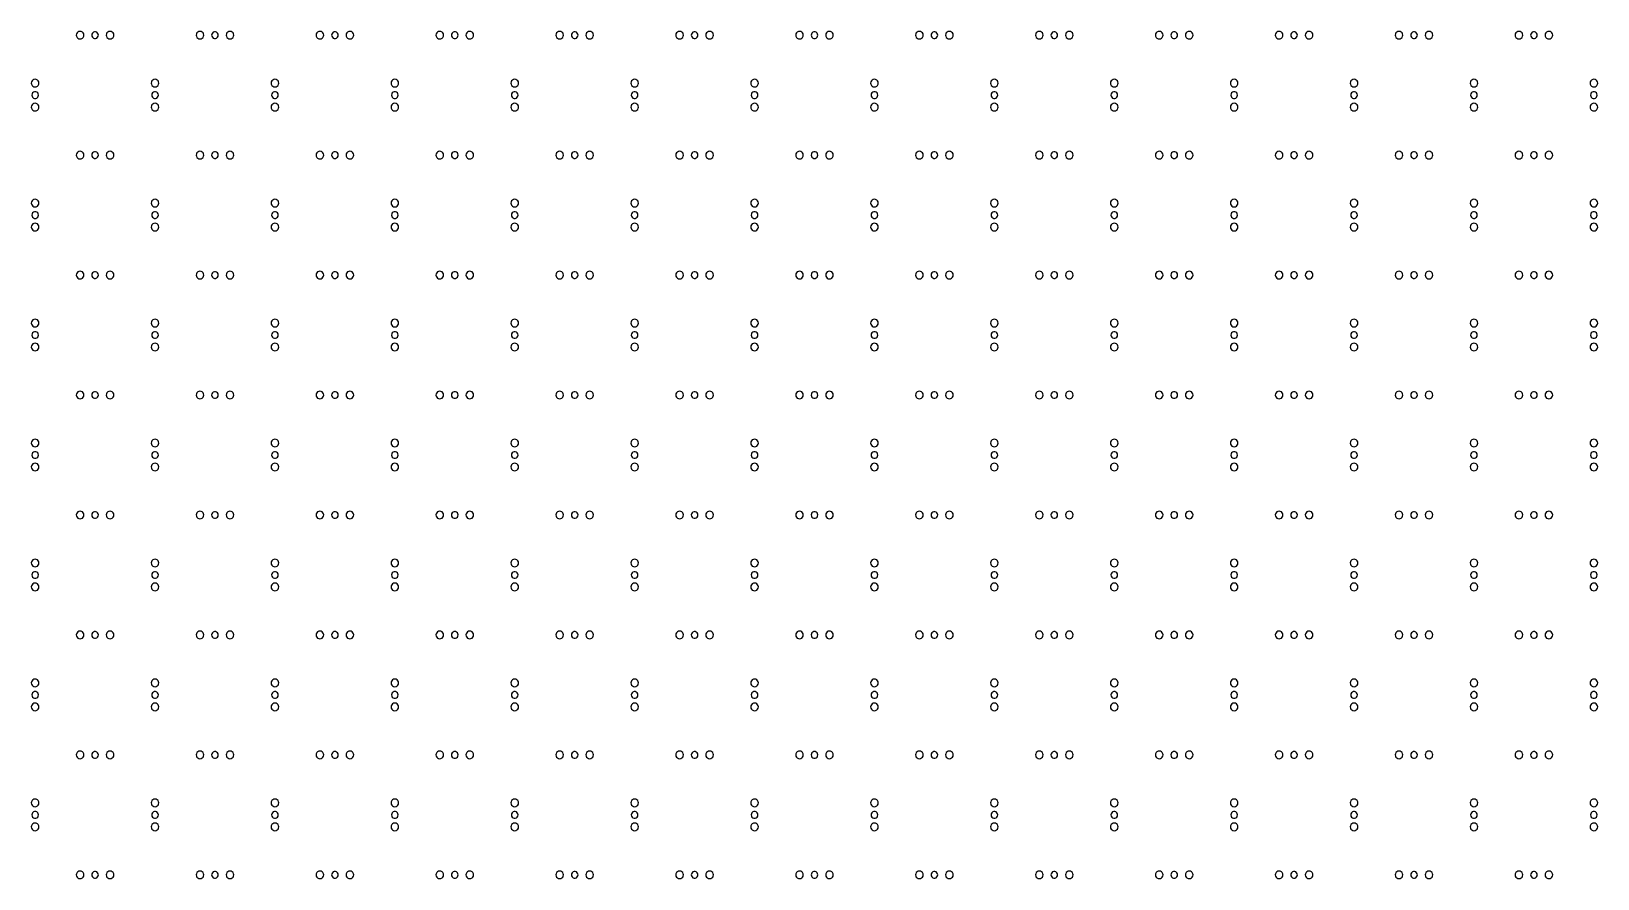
# Model space of a CAD drawing. Extents: x 218 to 2830, y 94 to 1506.
import ezdxf

# ---------------------------------------------------------------- set-up
doc = ezdxf.new("R2010")
doc.units = 0
doc.layers.get('0').update_dxf_attribs({"linetype": 'CONTINUOUS'})

msp = doc.modelspace()

# ---------------------------------------------------------------- linework, layer by layer
for points in [[(300.962, 1493.96), (302.732, 1494.86), (304.137, 1496.27), (305.039, 1498.04), (305.35, 1500), (305.039, 1501.96), (304.137, 1503.73), (302.732, 1505.14), (300.962, 1506.04), (299, 1506.35), (297.038, 1506.04), (295.268, 1505.14), (293.863, 1503.73), (292.961, 1501.96), (292.65, 1500), (292.961, 1498.04), (293.863, 1496.27), (295.268, 1494.86), (297.038, 1493.96), (299, 1493.65)], [(326.778, 1495.19), (328.256, 1496.43), (329.221, 1498.1), (329.556, 1500), (329.221, 1501.9), (328.256, 1503.57), (326.778, 1504.81), (324.965, 1505.47), (323.035, 1505.47), (321.222, 1504.81), (319.744, 1503.57), (318.779, 1501.9), (318.444, 1500), (318.779, 1498.1), (319.744, 1496.43), (321.222, 1495.19), (323.035, 1494.53), (324.965, 1494.53)], [(350.962, 1493.96), (352.732, 1494.86), (354.137, 1496.27), (355.039, 1498.04), (355.35, 1500), (355.039, 1501.96), (354.137, 1503.73), (352.732, 1505.14), (350.962, 1506.04), (349, 1506.35), (347.038, 1506.04), (345.268, 1505.14), (343.863, 1503.73), (342.961, 1501.96), (342.65, 1500), (342.961, 1498.04), (343.863, 1496.27), (345.268, 1494.86), (347.038, 1493.96), (349, 1493.65)], [(500.962, 1493.96), (502.732, 1494.86), (504.137, 1496.27), (505.039, 1498.04), (505.35, 1500), (505.039, 1501.96), (504.137, 1503.73), (502.732, 1505.14), (500.962, 1506.04), (499, 1506.35), (497.038, 1506.04), (495.268, 1505.14), (493.863, 1503.73), (492.961, 1501.96), (492.65, 1500), (492.961, 1498.04), (493.863, 1496.27), (495.268, 1494.86), (497.038, 1493.96), (499, 1493.65)], [(526.778, 1495.19), (528.256, 1496.43), (529.221, 1498.1), (529.556, 1500), (529.221, 1501.9), (528.256, 1503.57), (526.778, 1504.81), (524.965, 1505.47), (523.035, 1505.47), (521.222, 1504.81), (519.744, 1503.57), (518.779, 1501.9), (518.444, 1500), (518.779, 1498.1), (519.744, 1496.43), (521.222, 1495.19), (523.035, 1494.53), (524.965, 1494.53)], [(550.962, 1493.96), (552.732, 1494.86), (554.137, 1496.27), (555.039, 1498.04), (555.35, 1500), (555.039, 1501.96), (554.137, 1503.73), (552.732, 1505.14), (550.962, 1506.04), (549, 1506.35), (547.038, 1506.04), (545.268, 1505.14), (543.863, 1503.73), (542.961, 1501.96), (542.65, 1500), (542.961, 1498.04), (543.863, 1496.27), (545.268, 1494.86), (547.038, 1493.96), (549, 1493.65)], [(700.962, 1493.96), (702.732, 1494.86), (704.137, 1496.27), (705.039, 1498.04), (705.35, 1500), (705.039, 1501.96), (704.137, 1503.73), (702.732, 1505.14), (700.962, 1506.04), (699, 1506.35), (697.038, 1506.04), (695.268, 1505.14), (693.863, 1503.73), (692.961, 1501.96), (692.65, 1500), (692.961, 1498.04), (693.863, 1496.27), (695.268, 1494.86), (697.038, 1493.96), (699, 1493.65)], [(726.778, 1495.19), (728.256, 1496.43), (729.221, 1498.1), (729.556, 1500), (729.221, 1501.9), (728.256, 1503.57), (726.778, 1504.81), (724.965, 1505.47), (723.035, 1505.47), (721.222, 1504.81), (719.744, 1503.57), (718.779, 1501.9), (718.444, 1500), (718.779, 1498.1), (719.744, 1496.43), (721.222, 1495.19), (723.035, 1494.53), (724.965, 1494.53)], [(750.962, 1493.96), (752.732, 1494.86), (754.137, 1496.27), (755.039, 1498.04), (755.35, 1500), (755.039, 1501.96), (754.137, 1503.73), (752.732, 1505.14), (750.962, 1506.04), (749, 1506.35), (747.038, 1506.04), (745.268, 1505.14), (743.863, 1503.73), (742.961, 1501.96), (742.65, 1500), (742.961, 1498.04), (743.863, 1496.27), (745.268, 1494.86), (747.038, 1493.96), (749, 1493.65)], [(900.962, 1493.96), (902.732, 1494.86), (904.137, 1496.27), (905.039, 1498.04), (905.35, 1500), (905.039, 1501.96), (904.137, 1503.73), (902.732, 1505.14), (900.962, 1506.04), (899, 1506.35), (897.038, 1506.04), (895.268, 1505.14), (893.863, 1503.73), (892.961, 1501.96), (892.65, 1500), (892.961, 1498.04), (893.863, 1496.27), (895.268, 1494.86), (897.038, 1493.96), (899, 1493.65)], [(926.778, 1495.19), (928.256, 1496.43), (929.221, 1498.1), (929.556, 1500), (929.221, 1501.9), (928.256, 1503.57), (926.778, 1504.81), (924.965, 1505.47), (923.035, 1505.47), (921.222, 1504.81), (919.744, 1503.57), (918.779, 1501.9), (918.444, 1500), (918.779, 1498.1), (919.744, 1496.43), (921.222, 1495.19), (923.035, 1494.53), (924.965, 1494.53)], [(950.962, 1493.96), (952.732, 1494.86), (954.137, 1496.27), (955.039, 1498.04), (955.35, 1500), (955.039, 1501.96), (954.137, 1503.73), (952.732, 1505.14), (950.962, 1506.04), (949, 1506.35), (947.038, 1506.04), (945.268, 1505.14), (943.863, 1503.73), (942.961, 1501.96), (942.65, 1500), (942.961, 1498.04), (943.863, 1496.27), (945.268, 1494.86), (947.038, 1493.96), (949, 1493.65)], [(1100.96, 1493.96), (1102.73, 1494.86), (1104.14, 1496.27), (1105.04, 1498.04), (1105.35, 1500), (1105.04, 1501.96), (1104.14, 1503.73), (1102.73, 1505.14), (1100.96, 1506.04), (1099, 1506.35), (1097.04, 1506.04), (1095.27, 1505.14), (1093.86, 1503.73), (1092.96, 1501.96), (1092.65, 1500), (1092.96, 1498.04), (1093.86, 1496.27), (1095.27, 1494.86), (1097.04, 1493.96), (1099, 1493.65)], [(1126.78, 1495.19), (1128.26, 1496.43), (1129.22, 1498.1), (1129.56, 1500), (1129.22, 1501.9), (1128.26, 1503.57), (1126.78, 1504.81), (1124.96, 1505.47), (1123.04, 1505.47), (1121.22, 1504.81), (1119.74, 1503.57), (1118.78, 1501.9), (1118.44, 1500), (1118.78, 1498.1), (1119.74, 1496.43), (1121.22, 1495.19), (1123.04, 1494.53), (1124.96, 1494.53)], [(1150.96, 1493.96), (1152.73, 1494.86), (1154.14, 1496.27), (1155.04, 1498.04), (1155.35, 1500), (1155.04, 1501.96), (1154.14, 1503.73), (1152.73, 1505.14), (1150.96, 1506.04), (1149, 1506.35), (1147.04, 1506.04), (1145.27, 1505.14), (1143.86, 1503.73), (1142.96, 1501.96), (1142.65, 1500), (1142.96, 1498.04), (1143.86, 1496.27), (1145.27, 1494.86), (1147.04, 1493.96), (1149, 1493.65)], [(1300.96, 1493.96), (1302.73, 1494.86), (1304.14, 1496.27), (1305.04, 1498.04), (1305.35, 1500), (1305.04, 1501.96), (1304.14, 1503.73), (1302.73, 1505.14), (1300.96, 1506.04), (1299, 1506.35), (1297.04, 1506.04), (1295.27, 1505.14), (1293.86, 1503.73), (1292.96, 1501.96), (1292.65, 1500), (1292.96, 1498.04), (1293.86, 1496.27), (1295.27, 1494.86), (1297.04, 1493.96), (1299, 1493.65)], [(1326.78, 1495.19), (1328.26, 1496.43), (1329.22, 1498.1), (1329.56, 1500), (1329.22, 1501.9), (1328.26, 1503.57), (1326.78, 1504.81), (1324.96, 1505.47), (1323.04, 1505.47), (1321.22, 1504.81), (1319.74, 1503.57), (1318.78, 1501.9), (1318.44, 1500), (1318.78, 1498.1), (1319.74, 1496.43), (1321.22, 1495.19), (1323.04, 1494.53), (1324.96, 1494.53)], [(1350.96, 1493.96), (1352.73, 1494.86), (1354.14, 1496.27), (1355.04, 1498.04), (1355.35, 1500), (1355.04, 1501.96), (1354.14, 1503.73), (1352.73, 1505.14), (1350.96, 1506.04), (1349, 1506.35), (1347.04, 1506.04), (1345.27, 1505.14), (1343.86, 1503.73), (1342.96, 1501.96), (1342.65, 1500), (1342.96, 1498.04), (1343.86, 1496.27), (1345.27, 1494.86), (1347.04, 1493.96), (1349, 1493.65)], [(1500.96, 1493.96), (1502.73, 1494.86), (1504.14, 1496.27), (1505.04, 1498.04), (1505.35, 1500), (1505.04, 1501.96), (1504.14, 1503.73), (1502.73, 1505.14), (1500.96, 1506.04), (1499, 1506.35), (1497.04, 1506.04), (1495.27, 1505.14), (1493.86, 1503.73), (1492.96, 1501.96), (1492.65, 1500), (1492.96, 1498.04), (1493.86, 1496.27), (1495.27, 1494.86), (1497.04, 1493.96), (1499, 1493.65)], [(1526.78, 1495.19), (1528.26, 1496.43), (1529.22, 1498.1), (1529.56, 1500), (1529.22, 1501.9), (1528.26, 1503.57), (1526.78, 1504.81), (1524.96, 1505.47), (1523.04, 1505.47), (1521.22, 1504.81), (1519.74, 1503.57), (1518.78, 1501.9), (1518.44, 1500), (1518.78, 1498.1), (1519.74, 1496.43), (1521.22, 1495.19), (1523.04, 1494.53), (1524.96, 1494.53)], [(1550.96, 1493.96), (1552.73, 1494.86), (1554.14, 1496.27), (1555.04, 1498.04), (1555.35, 1500), (1555.04, 1501.96), (1554.14, 1503.73), (1552.73, 1505.14), (1550.96, 1506.04), (1549, 1506.35), (1547.04, 1506.04), (1545.27, 1505.14), (1543.86, 1503.73), (1542.96, 1501.96), (1542.65, 1500), (1542.96, 1498.04), (1543.86, 1496.27), (1545.27, 1494.86), (1547.04, 1493.96), (1549, 1493.65)], [(1700.96, 1493.96), (1702.73, 1494.86), (1704.14, 1496.27), (1705.04, 1498.04), (1705.35, 1500), (1705.04, 1501.96), (1704.14, 1503.73), (1702.73, 1505.14), (1700.96, 1506.04), (1699, 1506.35), (1697.04, 1506.04), (1695.27, 1505.14), (1693.86, 1503.73), (1692.96, 1501.96), (1692.65, 1500), (1692.96, 1498.04), (1693.86, 1496.27), (1695.27, 1494.86), (1697.04, 1493.96), (1699, 1493.65)], [(1726.78, 1495.19), (1728.26, 1496.43), (1729.22, 1498.1), (1729.56, 1500), (1729.22, 1501.9), (1728.26, 1503.57), (1726.78, 1504.81), (1724.96, 1505.47), (1723.04, 1505.47), (1721.22, 1504.81), (1719.74, 1503.57), (1718.78, 1501.9), (1718.44, 1500), (1718.78, 1498.1), (1719.74, 1496.43), (1721.22, 1495.19), (1723.04, 1494.53), (1724.96, 1494.53)], [(1750.96, 1493.96), (1752.73, 1494.86), (1754.14, 1496.27), (1755.04, 1498.04), (1755.35, 1500), (1755.04, 1501.96), (1754.14, 1503.73), (1752.73, 1505.14), (1750.96, 1506.04), (1749, 1506.35), (1747.04, 1506.04), (1745.27, 1505.14), (1743.86, 1503.73), (1742.96, 1501.96), (1742.65, 1500), (1742.96, 1498.04), (1743.86, 1496.27), (1745.27, 1494.86), (1747.04, 1493.96), (1749, 1493.65)], [(1900.96, 1493.96), (1902.73, 1494.86), (1904.14, 1496.27), (1905.04, 1498.04), (1905.35, 1500), (1905.04, 1501.96), (1904.14, 1503.73), (1902.73, 1505.14), (1900.96, 1506.04), (1899, 1506.35), (1897.04, 1506.04), (1895.27, 1505.14), (1893.86, 1503.73), (1892.96, 1501.96), (1892.65, 1500), (1892.96, 1498.04), (1893.86, 1496.27), (1895.27, 1494.86), (1897.04, 1493.96), (1899, 1493.65)], [(1926.78, 1495.19), (1928.26, 1496.43), (1929.22, 1498.1), (1929.56, 1500), (1929.22, 1501.9), (1928.26, 1503.57), (1926.78, 1504.81), (1924.96, 1505.47), (1923.04, 1505.47), (1921.22, 1504.81), (1919.74, 1503.57), (1918.78, 1501.9), (1918.44, 1500), (1918.78, 1498.1), (1919.74, 1496.43), (1921.22, 1495.19), (1923.04, 1494.53), (1924.96, 1494.53)], [(1950.96, 1493.96), (1952.73, 1494.86), (1954.14, 1496.27), (1955.04, 1498.04), (1955.35, 1500), (1955.04, 1501.96), (1954.14, 1503.73), (1952.73, 1505.14), (1950.96, 1506.04), (1949, 1506.35), (1947.04, 1506.04), (1945.27, 1505.14), (1943.86, 1503.73), (1942.96, 1501.96), (1942.65, 1500), (1942.96, 1498.04), (1943.86, 1496.27), (1945.27, 1494.86), (1947.04, 1493.96), (1949, 1493.65)], [(2100.96, 1493.96), (2102.73, 1494.86), (2104.14, 1496.27), (2105.04, 1498.04), (2105.35, 1500), (2105.04, 1501.96), (2104.14, 1503.73), (2102.73, 1505.14), (2100.96, 1506.04), (2099, 1506.35), (2097.04, 1506.04), (2095.27, 1505.14), (2093.86, 1503.73), (2092.96, 1501.96), (2092.65, 1500), (2092.96, 1498.04), (2093.86, 1496.27), (2095.27, 1494.86), (2097.04, 1493.96), (2099, 1493.65)], [(2126.78, 1495.19), (2128.26, 1496.43), (2129.22, 1498.1), (2129.56, 1500), (2129.22, 1501.9), (2128.26, 1503.57), (2126.78, 1504.81), (2124.96, 1505.47), (2123.04, 1505.47), (2121.22, 1504.81), (2119.74, 1503.57), (2118.78, 1501.9), (2118.44, 1500), (2118.78, 1498.1), (2119.74, 1496.43), (2121.22, 1495.19), (2123.04, 1494.53), (2124.96, 1494.53)], [(2150.96, 1493.96), (2152.73, 1494.86), (2154.14, 1496.27), (2155.04, 1498.04), (2155.35, 1500), (2155.04, 1501.96), (2154.14, 1503.73), (2152.73, 1505.14), (2150.96, 1506.04), (2149, 1506.35), (2147.04, 1506.04), (2145.27, 1505.14), (2143.86, 1503.73), (2142.96, 1501.96), (2142.65, 1500), (2142.96, 1498.04), (2143.86, 1496.27), (2145.27, 1494.86), (2147.04, 1493.96), (2149, 1493.65)], [(2300.96, 1493.96), (2302.73, 1494.86), (2304.14, 1496.27), (2305.04, 1498.04), (2305.35, 1500), (2305.04, 1501.96), (2304.14, 1503.73), (2302.73, 1505.14), (2300.96, 1506.04), (2299, 1506.35), (2297.04, 1506.04), (2295.27, 1505.14), (2293.86, 1503.73), (2292.96, 1501.96), (2292.65, 1500), (2292.96, 1498.04), (2293.86, 1496.27), (2295.27, 1494.86), (2297.04, 1493.96), (2299, 1493.65)], [(2326.78, 1495.19), (2328.26, 1496.43), (2329.22, 1498.1), (2329.56, 1500), (2329.22, 1501.9), (2328.26, 1503.57), (2326.78, 1504.81), (2324.96, 1505.47), (2323.04, 1505.47), (2321.22, 1504.81), (2319.74, 1503.57), (2318.78, 1501.9), (2318.44, 1500), (2318.78, 1498.1), (2319.74, 1496.43), (2321.22, 1495.19), (2323.04, 1494.53), (2324.96, 1494.53)], [(2350.96, 1493.96), (2352.73, 1494.86), (2354.14, 1496.27), (2355.04, 1498.04), (2355.35, 1500), (2355.04, 1501.96), (2354.14, 1503.73), (2352.73, 1505.14), (2350.96, 1506.04), (2349, 1506.35), (2347.04, 1506.04), (2345.27, 1505.14), (2343.86, 1503.73), (2342.96, 1501.96), (2342.65, 1500), (2342.96, 1498.04), (2343.86, 1496.27), (2345.27, 1494.86), (2347.04, 1493.96), (2349, 1493.65)], [(2500.96, 1493.96), (2502.73, 1494.86), (2504.14, 1496.27), (2505.04, 1498.04), (2505.35, 1500), (2505.04, 1501.96), (2504.14, 1503.73), (2502.73, 1505.14), (2500.96, 1506.04), (2499, 1506.35), (2497.04, 1506.04), (2495.27, 1505.14), (2493.86, 1503.73), (2492.96, 1501.96), (2492.65, 1500), (2492.96, 1498.04), (2493.86, 1496.27), (2495.27, 1494.86), (2497.04, 1493.96), (2499, 1493.65)], [(2526.78, 1495.19), (2528.26, 1496.43), (2529.22, 1498.1), (2529.56, 1500), (2529.22, 1501.9), (2528.26, 1503.57), (2526.78, 1504.81), (2524.96, 1505.47), (2523.04, 1505.47), (2521.22, 1504.81), (2519.74, 1503.57), (2518.78, 1501.9), (2518.44, 1500), (2518.78, 1498.1), (2519.74, 1496.43), (2521.22, 1495.19), (2523.04, 1494.53), (2524.96, 1494.53)], [(2550.96, 1493.96), (2552.73, 1494.86), (2554.14, 1496.27), (2555.04, 1498.04), (2555.35, 1500), (2555.04, 1501.96), (2554.14, 1503.73), (2552.73, 1505.14), (2550.96, 1506.04), (2549, 1506.35), (2547.04, 1506.04), (2545.27, 1505.14), (2543.86, 1503.73), (2542.96, 1501.96), (2542.65, 1500), (2542.96, 1498.04), (2543.86, 1496.27), (2545.27, 1494.86), (2547.04, 1493.96), (2549, 1493.65)], [(2700.96, 1493.96), (2702.73, 1494.86), (2704.14, 1496.27), (2705.04, 1498.04), (2705.35, 1500), (2705.04, 1501.96), (2704.14, 1503.73), (2702.73, 1505.14), (2700.96, 1506.04), (2699, 1506.35), (2697.04, 1506.04), (2695.27, 1505.14), (2693.86, 1503.73), (2692.96, 1501.96), (2692.65, 1500), (2692.96, 1498.04), (2693.86, 1496.27), (2695.27, 1494.86), (2697.04, 1493.96), (2699, 1493.65)], [(2726.78, 1495.19), (2728.26, 1496.43), (2729.22, 1498.1), (2729.56, 1500), (2729.22, 1501.9), (2728.26, 1503.57), (2726.78, 1504.81), (2724.96, 1505.47), (2723.04, 1505.47), (2721.22, 1504.81), (2719.74, 1503.57), (2718.78, 1501.9), (2718.44, 1500), (2718.78, 1498.1), (2719.74, 1496.43), (2721.22, 1495.19), (2723.04, 1494.53), (2724.96, 1494.53)], [(2750.96, 1493.96), (2752.73, 1494.86), (2754.14, 1496.27), (2755.04, 1498.04), (2755.35, 1500), (2755.04, 1501.96), (2754.14, 1503.73), (2752.73, 1505.14), (2750.96, 1506.04), (2749, 1506.35), (2747.04, 1506.04), (2745.27, 1505.14), (2743.86, 1503.73), (2742.96, 1501.96), (2742.65, 1500), (2742.96, 1498.04), (2743.86, 1496.27), (2745.27, 1494.86), (2747.04, 1493.96), (2749, 1493.65)], [(225.962, 1413.96), (227.732, 1414.86), (229.137, 1416.27), (230.039, 1418.04), (230.35, 1420), (230.039, 1421.96), (229.137, 1423.73), (227.732, 1425.14), (225.962, 1426.04), (224, 1426.35), (222.038, 1426.04), (220.268, 1425.14), (218.863, 1423.73), (217.961, 1421.96), (217.65, 1420), (217.961, 1418.04), (218.863, 1416.27), (220.268, 1414.86), (222.038, 1413.96), (224, 1413.65)], [(425.962, 1413.96), (427.732, 1414.86), (429.137, 1416.27), (430.039, 1418.04), (430.35, 1420), (430.039, 1421.96), (429.137, 1423.73), (427.732, 1425.14), (425.962, 1426.04), (424, 1426.35), (422.038, 1426.04), (420.268, 1425.14), (418.863, 1423.73), (417.961, 1421.96), (417.65, 1420), (417.961, 1418.04), (418.863, 1416.27), (420.268, 1414.86), (422.038, 1413.96), (424, 1413.65)], [(625.962, 1413.96), (627.732, 1414.86), (629.137, 1416.27), (630.039, 1418.04), (630.35, 1420), (630.039, 1421.96), (629.137, 1423.73), (627.732, 1425.14), (625.962, 1426.04), (624, 1426.35), (622.038, 1426.04), (620.268, 1425.14), (618.863, 1423.73), (617.961, 1421.96), (617.65, 1420), (617.961, 1418.04), (618.863, 1416.27), (620.268, 1414.86), (622.038, 1413.96), (624, 1413.65)], [(825.962, 1413.96), (827.732, 1414.86), (829.137, 1416.27), (830.039, 1418.04), (830.35, 1420), (830.039, 1421.96), (829.137, 1423.73), (827.732, 1425.14), (825.962, 1426.04), (824, 1426.35), (822.038, 1426.04), (820.268, 1425.14), (818.863, 1423.73), (817.961, 1421.96), (817.65, 1420), (817.961, 1418.04), (818.863, 1416.27), (820.268, 1414.86), (822.038, 1413.96), (824, 1413.65)], [(1025.96, 1413.96), (1027.73, 1414.86), (1029.14, 1416.27), (1030.04, 1418.04), (1030.35, 1420), (1030.04, 1421.96), (1029.14, 1423.73), (1027.73, 1425.14), (1025.96, 1426.04), (1024, 1426.35), (1022.04, 1426.04), (1020.27, 1425.14), (1018.86, 1423.73), (1017.96, 1421.96), (1017.65, 1420), (1017.96, 1418.04), (1018.86, 1416.27), (1020.27, 1414.86), (1022.04, 1413.96), (1024, 1413.65)], [(1225.96, 1413.96), (1227.73, 1414.86), (1229.14, 1416.27), (1230.04, 1418.04), (1230.35, 1420), (1230.04, 1421.96), (1229.14, 1423.73), (1227.73, 1425.14), (1225.96, 1426.04), (1224, 1426.35), (1222.04, 1426.04), (1220.27, 1425.14), (1218.86, 1423.73), (1217.96, 1421.96), (1217.65, 1420), (1217.96, 1418.04), (1218.86, 1416.27), (1220.27, 1414.86), (1222.04, 1413.96), (1224, 1413.65)], [(1425.96, 1413.96), (1427.73, 1414.86), (1429.14, 1416.27), (1430.04, 1418.04), (1430.35, 1420), (1430.04, 1421.96), (1429.14, 1423.73), (1427.73, 1425.14), (1425.96, 1426.04), (1424, 1426.35), (1422.04, 1426.04), (1420.27, 1425.14), (1418.86, 1423.73), (1417.96, 1421.96), (1417.65, 1420), (1417.96, 1418.04), (1418.86, 1416.27), (1420.27, 1414.86), (1422.04, 1413.96), (1424, 1413.65)], [(1625.96, 1413.96), (1627.73, 1414.86), (1629.14, 1416.27), (1630.04, 1418.04), (1630.35, 1420), (1630.04, 1421.96), (1629.14, 1423.73), (1627.73, 1425.14), (1625.96, 1426.04), (1624, 1426.35), (1622.04, 1426.04), (1620.27, 1425.14), (1618.86, 1423.73), (1617.96, 1421.96), (1617.65, 1420), (1617.96, 1418.04), (1618.86, 1416.27), (1620.27, 1414.86), (1622.04, 1413.96), (1624, 1413.65)], [(1825.96, 1413.96), (1827.73, 1414.86), (1829.14, 1416.27), (1830.04, 1418.04), (1830.35, 1420), (1830.04, 1421.96), (1829.14, 1423.73), (1827.73, 1425.14), (1825.96, 1426.04), (1824, 1426.35), (1822.04, 1426.04), (1820.27, 1425.14), (1818.86, 1423.73), (1817.96, 1421.96), (1817.65, 1420), (1817.96, 1418.04), (1818.86, 1416.27), (1820.27, 1414.86), (1822.04, 1413.96), (1824, 1413.65)], [(2025.96, 1413.96), (2027.73, 1414.86), (2029.14, 1416.27), (2030.04, 1418.04), (2030.35, 1420), (2030.04, 1421.96), (2029.14, 1423.73), (2027.73, 1425.14), (2025.96, 1426.04), (2024, 1426.35), (2022.04, 1426.04), (2020.27, 1425.14), (2018.86, 1423.73), (2017.96, 1421.96), (2017.65, 1420), (2017.96, 1418.04), (2018.86, 1416.27), (2020.27, 1414.86), (2022.04, 1413.96), (2024, 1413.65)], [(2225.96, 1413.96), (2227.73, 1414.86), (2229.14, 1416.27), (2230.04, 1418.04), (2230.35, 1420), (2230.04, 1421.96), (2229.14, 1423.73), (2227.73, 1425.14), (2225.96, 1426.04), (2224, 1426.35), (2222.04, 1426.04), (2220.27, 1425.14), (2218.86, 1423.73), (2217.96, 1421.96), (2217.65, 1420), (2217.96, 1418.04), (2218.86, 1416.27), (2220.27, 1414.86), (2222.04, 1413.96), (2224, 1413.65)], [(2425.96, 1413.96), (2427.73, 1414.86), (2429.14, 1416.27), (2430.04, 1418.04), (2430.35, 1420), (2430.04, 1421.96), (2429.14, 1423.73), (2427.73, 1425.14), (2425.96, 1426.04), (2424, 1426.35), (2422.04, 1426.04), (2420.27, 1425.14), (2418.86, 1423.73), (2417.96, 1421.96), (2417.65, 1420), (2417.96, 1418.04), (2418.86, 1416.27), (2420.27, 1414.86), (2422.04, 1413.96), (2424, 1413.65)], [(2625.96, 1413.96), (2627.73, 1414.86), (2629.14, 1416.27), (2630.04, 1418.04), (2630.35, 1420), (2630.04, 1421.96), (2629.14, 1423.73), (2627.73, 1425.14), (2625.96, 1426.04), (2624, 1426.35), (2622.04, 1426.04), (2620.27, 1425.14), (2618.86, 1423.73), (2617.96, 1421.96), (2617.65, 1420), (2617.96, 1418.04), (2618.86, 1416.27), (2620.27, 1414.86), (2622.04, 1413.96), (2624, 1413.65)], [(2825.96, 1413.96), (2827.73, 1414.86), (2829.14, 1416.27), (2830.04, 1418.04), (2830.35, 1420), (2830.04, 1421.96), (2829.14, 1423.73), (2827.73, 1425.14), (2825.96, 1426.04), (2824, 1426.35), (2822.04, 1426.04), (2820.27, 1425.14), (2818.86, 1423.73), (2817.96, 1421.96), (2817.65, 1420), (2817.96, 1418.04), (2818.86, 1416.27), (2820.27, 1414.86), (2822.04, 1413.96), (2824, 1413.65)], [(225.962, 1373.96), (227.732, 1374.86), (229.137, 1376.27), (230.039, 1378.04), (230.35, 1380), (230.039, 1381.96), (229.137, 1383.73), (227.732, 1385.14), (225.962, 1386.04), (224, 1386.35), (222.038, 1386.04), (220.268, 1385.14), (218.863, 1383.73), (217.961, 1381.96), (217.65, 1380), (217.961, 1378.04), (218.863, 1376.27), (220.268, 1374.86), (222.038, 1373.96), (224, 1373.65)], [(226.778, 1395.19), (228.256, 1396.43), (229.221, 1398.1), (229.556, 1400), (229.221, 1401.9), (228.256, 1403.57), (226.778, 1404.81), (224.965, 1405.47), (223.035, 1405.47), (221.222, 1404.81), (219.744, 1403.57), (218.779, 1401.9), (218.444, 1400), (218.779, 1398.1), (219.744, 1396.43), (221.222, 1395.19), (223.035, 1394.53), (224.965, 1394.53)], [(425.962, 1373.96), (427.732, 1374.86), (429.137, 1376.27), (430.039, 1378.04), (430.35, 1380), (430.039, 1381.96), (429.137, 1383.73), (427.732, 1385.14), (425.962, 1386.04), (424, 1386.35), (422.038, 1386.04), (420.268, 1385.14), (418.863, 1383.73), (417.961, 1381.96), (417.65, 1380), (417.961, 1378.04), (418.863, 1376.27), (420.268, 1374.86), (422.038, 1373.96), (424, 1373.65)], [(426.778, 1395.19), (428.256, 1396.43), (429.221, 1398.1), (429.556, 1400), (429.221, 1401.9), (428.256, 1403.57), (426.778, 1404.81), (424.965, 1405.47), (423.035, 1405.47), (421.222, 1404.81), (419.744, 1403.57), (418.779, 1401.9), (418.444, 1400), (418.779, 1398.1), (419.744, 1396.43), (421.222, 1395.19), (423.035, 1394.53), (424.965, 1394.53)], [(625.962, 1373.96), (627.732, 1374.86), (629.137, 1376.27), (630.039, 1378.04), (630.35, 1380), (630.039, 1381.96), (629.137, 1383.73), (627.732, 1385.14), (625.962, 1386.04), (624, 1386.35), (622.038, 1386.04), (620.268, 1385.14), (618.863, 1383.73), (617.961, 1381.96), (617.65, 1380), (617.961, 1378.04), (618.863, 1376.27), (620.268, 1374.86), (622.038, 1373.96), (624, 1373.65)], [(626.778, 1395.19), (628.256, 1396.43), (629.221, 1398.1), (629.556, 1400), (629.221, 1401.9), (628.256, 1403.57), (626.778, 1404.81), (624.965, 1405.47), (623.035, 1405.47), (621.222, 1404.81), (619.744, 1403.57), (618.779, 1401.9), (618.444, 1400), (618.779, 1398.1), (619.744, 1396.43), (621.222, 1395.19), (623.035, 1394.53), (624.965, 1394.53)], [(825.962, 1373.96), (827.732, 1374.86), (829.137, 1376.27), (830.039, 1378.04), (830.35, 1380), (830.039, 1381.96), (829.137, 1383.73), (827.732, 1385.14), (825.962, 1386.04), (824, 1386.35), (822.038, 1386.04), (820.268, 1385.14), (818.863, 1383.73), (817.961, 1381.96), (817.65, 1380), (817.961, 1378.04), (818.863, 1376.27), (820.268, 1374.86), (822.038, 1373.96), (824, 1373.65)], [(826.778, 1395.19), (828.256, 1396.43), (829.221, 1398.1), (829.556, 1400), (829.221, 1401.9), (828.256, 1403.57), (826.778, 1404.81), (824.965, 1405.47), (823.035, 1405.47), (821.222, 1404.81), (819.744, 1403.57), (818.779, 1401.9), (818.444, 1400), (818.779, 1398.1), (819.744, 1396.43), (821.222, 1395.19), (823.035, 1394.53), (824.965, 1394.53)], [(1025.96, 1373.96), (1027.73, 1374.86), (1029.14, 1376.27), (1030.04, 1378.04), (1030.35, 1380), (1030.04, 1381.96), (1029.14, 1383.73), (1027.73, 1385.14), (1025.96, 1386.04), (1024, 1386.35), (1022.04, 1386.04), (1020.27, 1385.14), (1018.86, 1383.73), (1017.96, 1381.96), (1017.65, 1380), (1017.96, 1378.04), (1018.86, 1376.27), (1020.27, 1374.86), (1022.04, 1373.96), (1024, 1373.65)], [(1026.78, 1395.19), (1028.26, 1396.43), (1029.22, 1398.1), (1029.56, 1400), (1029.22, 1401.9), (1028.26, 1403.57), (1026.78, 1404.81), (1024.96, 1405.47), (1023.04, 1405.47), (1021.22, 1404.81), (1019.74, 1403.57), (1018.78, 1401.9), (1018.44, 1400), (1018.78, 1398.1), (1019.74, 1396.43), (1021.22, 1395.19), (1023.04, 1394.53), (1024.96, 1394.53)], [(1225.96, 1373.96), (1227.73, 1374.86), (1229.14, 1376.27), (1230.04, 1378.04), (1230.35, 1380), (1230.04, 1381.96), (1229.14, 1383.73), (1227.73, 1385.14), (1225.96, 1386.04), (1224, 1386.35), (1222.04, 1386.04), (1220.27, 1385.14), (1218.86, 1383.73), (1217.96, 1381.96), (1217.65, 1380), (1217.96, 1378.04), (1218.86, 1376.27), (1220.27, 1374.86), (1222.04, 1373.96), (1224, 1373.65)], [(1226.78, 1395.19), (1228.26, 1396.43), (1229.22, 1398.1), (1229.56, 1400), (1229.22, 1401.9), (1228.26, 1403.57), (1226.78, 1404.81), (1224.96, 1405.47), (1223.04, 1405.47), (1221.22, 1404.81), (1219.74, 1403.57), (1218.78, 1401.9), (1218.44, 1400), (1218.78, 1398.1), (1219.74, 1396.43), (1221.22, 1395.19), (1223.04, 1394.53), (1224.96, 1394.53)], [(1425.96, 1373.96), (1427.73, 1374.86), (1429.14, 1376.27), (1430.04, 1378.04), (1430.35, 1380), (1430.04, 1381.96), (1429.14, 1383.73), (1427.73, 1385.14), (1425.96, 1386.04), (1424, 1386.35), (1422.04, 1386.04), (1420.27, 1385.14), (1418.86, 1383.73), (1417.96, 1381.96), (1417.65, 1380), (1417.96, 1378.04), (1418.86, 1376.27), (1420.27, 1374.86), (1422.04, 1373.96), (1424, 1373.65)], [(1426.78, 1395.19), (1428.26, 1396.43), (1429.22, 1398.1), (1429.56, 1400), (1429.22, 1401.9), (1428.26, 1403.57), (1426.78, 1404.81), (1424.96, 1405.47), (1423.04, 1405.47), (1421.22, 1404.81), (1419.74, 1403.57), (1418.78, 1401.9), (1418.44, 1400), (1418.78, 1398.1), (1419.74, 1396.43), (1421.22, 1395.19), (1423.04, 1394.53), (1424.96, 1394.53)], [(1625.96, 1373.96), (1627.73, 1374.86), (1629.14, 1376.27), (1630.04, 1378.04), (1630.35, 1380), (1630.04, 1381.96), (1629.14, 1383.73), (1627.73, 1385.14), (1625.96, 1386.04), (1624, 1386.35), (1622.04, 1386.04), (1620.27, 1385.14), (1618.86, 1383.73), (1617.96, 1381.96), (1617.65, 1380), (1617.96, 1378.04), (1618.86, 1376.27), (1620.27, 1374.86), (1622.04, 1373.96), (1624, 1373.65)], [(1626.78, 1395.19), (1628.26, 1396.43), (1629.22, 1398.1), (1629.56, 1400), (1629.22, 1401.9), (1628.26, 1403.57), (1626.78, 1404.81), (1624.96, 1405.47), (1623.04, 1405.47), (1621.22, 1404.81), (1619.74, 1403.57), (1618.78, 1401.9), (1618.44, 1400), (1618.78, 1398.1), (1619.74, 1396.43), (1621.22, 1395.19), (1623.04, 1394.53), (1624.96, 1394.53)], [(1825.96, 1373.96), (1827.73, 1374.86), (1829.14, 1376.27), (1830.04, 1378.04), (1830.35, 1380), (1830.04, 1381.96), (1829.14, 1383.73), (1827.73, 1385.14), (1825.96, 1386.04), (1824, 1386.35), (1822.04, 1386.04), (1820.27, 1385.14), (1818.86, 1383.73), (1817.96, 1381.96), (1817.65, 1380), (1817.96, 1378.04), (1818.86, 1376.27), (1820.27, 1374.86), (1822.04, 1373.96), (1824, 1373.65)], [(1826.78, 1395.19), (1828.26, 1396.43), (1829.22, 1398.1), (1829.56, 1400), (1829.22, 1401.9), (1828.26, 1403.57), (1826.78, 1404.81), (1824.96, 1405.47), (1823.04, 1405.47), (1821.22, 1404.81), (1819.74, 1403.57), (1818.78, 1401.9), (1818.44, 1400), (1818.78, 1398.1), (1819.74, 1396.43), (1821.22, 1395.19), (1823.04, 1394.53), (1824.96, 1394.53)], [(2025.96, 1373.96), (2027.73, 1374.86), (2029.14, 1376.27), (2030.04, 1378.04), (2030.35, 1380), (2030.04, 1381.96), (2029.14, 1383.73), (2027.73, 1385.14), (2025.96, 1386.04), (2024, 1386.35), (2022.04, 1386.04), (2020.27, 1385.14), (2018.86, 1383.73), (2017.96, 1381.96), (2017.65, 1380), (2017.96, 1378.04), (2018.86, 1376.27), (2020.27, 1374.86), (2022.04, 1373.96), (2024, 1373.65)], [(2026.78, 1395.19), (2028.26, 1396.43), (2029.22, 1398.1), (2029.56, 1400), (2029.22, 1401.9), (2028.26, 1403.57), (2026.78, 1404.81), (2024.96, 1405.47), (2023.04, 1405.47), (2021.22, 1404.81), (2019.74, 1403.57), (2018.78, 1401.9), (2018.44, 1400), (2018.78, 1398.1), (2019.74, 1396.43), (2021.22, 1395.19), (2023.04, 1394.53), (2024.96, 1394.53)], [(2225.96, 1373.96), (2227.73, 1374.86), (2229.14, 1376.27), (2230.04, 1378.04), (2230.35, 1380), (2230.04, 1381.96), (2229.14, 1383.73), (2227.73, 1385.14), (2225.96, 1386.04), (2224, 1386.35), (2222.04, 1386.04), (2220.27, 1385.14), (2218.86, 1383.73), (2217.96, 1381.96), (2217.65, 1380), (2217.96, 1378.04), (2218.86, 1376.27), (2220.27, 1374.86), (2222.04, 1373.96), (2224, 1373.65)], [(2226.78, 1395.19), (2228.26, 1396.43), (2229.22, 1398.1), (2229.56, 1400), (2229.22, 1401.9), (2228.26, 1403.57), (2226.78, 1404.81), (2224.96, 1405.47), (2223.04, 1405.47), (2221.22, 1404.81), (2219.74, 1403.57), (2218.78, 1401.9), (2218.44, 1400), (2218.78, 1398.1), (2219.74, 1396.43), (2221.22, 1395.19), (2223.04, 1394.53), (2224.96, 1394.53)], [(2425.96, 1373.96), (2427.73, 1374.86), (2429.14, 1376.27), (2430.04, 1378.04), (2430.35, 1380), (2430.04, 1381.96), (2429.14, 1383.73), (2427.73, 1385.14), (2425.96, 1386.04), (2424, 1386.35), (2422.04, 1386.04), (2420.27, 1385.14), (2418.86, 1383.73), (2417.96, 1381.96), (2417.65, 1380), (2417.96, 1378.04), (2418.86, 1376.27), (2420.27, 1374.86), (2422.04, 1373.96), (2424, 1373.65)], [(2426.78, 1395.19), (2428.26, 1396.43), (2429.22, 1398.1), (2429.56, 1400), (2429.22, 1401.9), (2428.26, 1403.57), (2426.78, 1404.81), (2424.96, 1405.47), (2423.04, 1405.47), (2421.22, 1404.81), (2419.74, 1403.57), (2418.78, 1401.9), (2418.44, 1400), (2418.78, 1398.1), (2419.74, 1396.43), (2421.22, 1395.19), (2423.04, 1394.53), (2424.96, 1394.53)], [(2625.96, 1373.96), (2627.73, 1374.86), (2629.14, 1376.27), (2630.04, 1378.04), (2630.35, 1380), (2630.04, 1381.96), (2629.14, 1383.73), (2627.73, 1385.14), (2625.96, 1386.04), (2624, 1386.35), (2622.04, 1386.04), (2620.27, 1385.14), (2618.86, 1383.73), (2617.96, 1381.96), (2617.65, 1380), (2617.96, 1378.04), (2618.86, 1376.27), (2620.27, 1374.86), (2622.04, 1373.96), (2624, 1373.65)], [(2626.78, 1395.19), (2628.26, 1396.43), (2629.22, 1398.1), (2629.56, 1400), (2629.22, 1401.9), (2628.26, 1403.57), (2626.78, 1404.81), (2624.96, 1405.47), (2623.04, 1405.47), (2621.22, 1404.81), (2619.74, 1403.57), (2618.78, 1401.9), (2618.44, 1400), (2618.78, 1398.1), (2619.74, 1396.43), (2621.22, 1395.19), (2623.04, 1394.53), (2624.96, 1394.53)], [(2825.96, 1373.96), (2827.73, 1374.86), (2829.14, 1376.27), (2830.04, 1378.04), (2830.35, 1380), (2830.04, 1381.96), (2829.14, 1383.73), (2827.73, 1385.14), (2825.96, 1386.04), (2824, 1386.35), (2822.04, 1386.04), (2820.27, 1385.14), (2818.86, 1383.73), (2817.96, 1381.96), (2817.65, 1380), (2817.96, 1378.04), (2818.86, 1376.27), (2820.27, 1374.86), (2822.04, 1373.96), (2824, 1373.65)], [(2826.78, 1395.19), (2828.26, 1396.43), (2829.22, 1398.1), (2829.56, 1400), (2829.22, 1401.9), (2828.26, 1403.57), (2826.78, 1404.81), (2824.96, 1405.47), (2823.04, 1405.47), (2821.22, 1404.81), (2819.74, 1403.57), (2818.78, 1401.9), (2818.44, 1400), (2818.78, 1398.1), (2819.74, 1396.43), (2821.22, 1395.19), (2823.04, 1394.53), (2824.96, 1394.53)], [(300.962, 1293.96), (302.732, 1294.86), (304.137, 1296.27), (305.039, 1298.04), (305.35, 1300), (305.039, 1301.96), (304.137, 1303.73), (302.732, 1305.14), (300.962, 1306.04), (299, 1306.35), (297.038, 1306.04), (295.268, 1305.14), (293.863, 1303.73), (292.961, 1301.96), (292.65, 1300), (292.961, 1298.04), (293.863, 1296.27), (295.268, 1294.86), (297.038, 1293.96), (299, 1293.65)], [(350.962, 1293.96), (352.732, 1294.86), (354.137, 1296.27), (355.039, 1298.04), (355.35, 1300), (355.039, 1301.96), (354.137, 1303.73), (352.732, 1305.14), (350.962, 1306.04), (349, 1306.35), (347.038, 1306.04), (345.268, 1305.14), (343.863, 1303.73), (342.961, 1301.96), (342.65, 1300), (342.961, 1298.04), (343.863, 1296.27), (345.268, 1294.86), (347.038, 1293.96), (349, 1293.65)], [(500.962, 1293.96), (502.732, 1294.86), (504.137, 1296.27), (505.039, 1298.04), (505.35, 1300), (505.039, 1301.96), (504.137, 1303.73), (502.732, 1305.14), (500.962, 1306.04), (499, 1306.35), (497.038, 1306.04), (495.268, 1305.14), (493.863, 1303.73), (492.961, 1301.96), (492.65, 1300), (492.961, 1298.04), (493.863, 1296.27), (495.268, 1294.86), (497.038, 1293.96), (499, 1293.65)], [(550.962, 1293.96), (552.732, 1294.86), (554.137, 1296.27), (555.039, 1298.04), (555.35, 1300), (555.039, 1301.96), (554.137, 1303.73), (552.732, 1305.14), (550.962, 1306.04), (549, 1306.35), (547.038, 1306.04), (545.268, 1305.14), (543.863, 1303.73), (542.961, 1301.96), (542.65, 1300), (542.961, 1298.04), (543.863, 1296.27), (545.268, 1294.86), (547.038, 1293.96), (549, 1293.65)], [(700.962, 1293.96), (702.732, 1294.86), (704.137, 1296.27), (705.039, 1298.04), (705.35, 1300), (705.039, 1301.96), (704.137, 1303.73), (702.732, 1305.14), (700.962, 1306.04), (699, 1306.35), (697.038, 1306.04), (695.268, 1305.14), (693.863, 1303.73), (692.961, 1301.96), (692.65, 1300), (692.961, 1298.04), (693.863, 1296.27), (695.268, 1294.86), (697.038, 1293.96), (699, 1293.65)], [(750.962, 1293.96), (752.732, 1294.86), (754.137, 1296.27), (755.039, 1298.04), (755.35, 1300), (755.039, 1301.96), (754.137, 1303.73), (752.732, 1305.14), (750.962, 1306.04), (749, 1306.35), (747.038, 1306.04), (745.268, 1305.14), (743.863, 1303.73), (742.961, 1301.96), (742.65, 1300), (742.961, 1298.04), (743.863, 1296.27), (745.268, 1294.86), (747.038, 1293.96), (749, 1293.65)], [(900.962, 1293.96), (902.732, 1294.86), (904.137, 1296.27), (905.039, 1298.04), (905.35, 1300), (905.039, 1301.96), (904.137, 1303.73), (902.732, 1305.14), (900.962, 1306.04), (899, 1306.35), (897.038, 1306.04), (895.268, 1305.14), (893.863, 1303.73), (892.961, 1301.96), (892.65, 1300), (892.961, 1298.04), (893.863, 1296.27), (895.268, 1294.86), (897.038, 1293.96), (899, 1293.65)], [(950.962, 1293.96), (952.732, 1294.86), (954.137, 1296.27), (955.039, 1298.04), (955.35, 1300), (955.039, 1301.96), (954.137, 1303.73), (952.732, 1305.14), (950.962, 1306.04), (949, 1306.35), (947.038, 1306.04), (945.268, 1305.14), (943.863, 1303.73), (942.961, 1301.96), (942.65, 1300), (942.961, 1298.04), (943.863, 1296.27), (945.268, 1294.86), (947.038, 1293.96), (949, 1293.65)], [(1100.96, 1293.96), (1102.73, 1294.86), (1104.14, 1296.27), (1105.04, 1298.04), (1105.35, 1300), (1105.04, 1301.96), (1104.14, 1303.73), (1102.73, 1305.14), (1100.96, 1306.04), (1099, 1306.35), (1097.04, 1306.04), (1095.27, 1305.14), (1093.86, 1303.73), (1092.96, 1301.96), (1092.65, 1300), (1092.96, 1298.04), (1093.86, 1296.27), (1095.27, 1294.86), (1097.04, 1293.96), (1099, 1293.65)], [(1150.96, 1293.96), (1152.73, 1294.86), (1154.14, 1296.27), (1155.04, 1298.04), (1155.35, 1300), (1155.04, 1301.96), (1154.14, 1303.73), (1152.73, 1305.14), (1150.96, 1306.04), (1149, 1306.35), (1147.04, 1306.04), (1145.27, 1305.14), (1143.86, 1303.73), (1142.96, 1301.96), (1142.65, 1300), (1142.96, 1298.04), (1143.86, 1296.27), (1145.27, 1294.86), (1147.04, 1293.96), (1149, 1293.65)], [(1300.96, 1293.96), (1302.73, 1294.86), (1304.14, 1296.27), (1305.04, 1298.04), (1305.35, 1300), (1305.04, 1301.96), (1304.14, 1303.73), (1302.73, 1305.14), (1300.96, 1306.04), (1299, 1306.35), (1297.04, 1306.04), (1295.27, 1305.14), (1293.86, 1303.73), (1292.96, 1301.96), (1292.65, 1300), (1292.96, 1298.04), (1293.86, 1296.27), (1295.27, 1294.86), (1297.04, 1293.96), (1299, 1293.65)], [(1350.96, 1293.96), (1352.73, 1294.86), (1354.14, 1296.27), (1355.04, 1298.04), (1355.35, 1300), (1355.04, 1301.96), (1354.14, 1303.73), (1352.73, 1305.14), (1350.96, 1306.04), (1349, 1306.35), (1347.04, 1306.04), (1345.27, 1305.14), (1343.86, 1303.73), (1342.96, 1301.96), (1342.65, 1300), (1342.96, 1298.04), (1343.86, 1296.27), (1345.27, 1294.86), (1347.04, 1293.96), (1349, 1293.65)], [(1500.96, 1293.96), (1502.73, 1294.86), (1504.14, 1296.27), (1505.04, 1298.04), (1505.35, 1300), (1505.04, 1301.96), (1504.14, 1303.73), (1502.73, 1305.14), (1500.96, 1306.04), (1499, 1306.35), (1497.04, 1306.04), (1495.27, 1305.14), (1493.86, 1303.73), (1492.96, 1301.96), (1492.65, 1300), (1492.96, 1298.04), (1493.86, 1296.27), (1495.27, 1294.86), (1497.04, 1293.96), (1499, 1293.65)], [(1550.96, 1293.96), (1552.73, 1294.86), (1554.14, 1296.27), (1555.04, 1298.04), (1555.35, 1300), (1555.04, 1301.96), (1554.14, 1303.73), (1552.73, 1305.14), (1550.96, 1306.04), (1549, 1306.35), (1547.04, 1306.04), (1545.27, 1305.14), (1543.86, 1303.73), (1542.96, 1301.96), (1542.65, 1300), (1542.96, 1298.04), (1543.86, 1296.27), (1545.27, 1294.86), (1547.04, 1293.96), (1549, 1293.65)], [(1700.96, 1293.96), (1702.73, 1294.86), (1704.14, 1296.27), (1705.04, 1298.04), (1705.35, 1300), (1705.04, 1301.96), (1704.14, 1303.73), (1702.73, 1305.14), (1700.96, 1306.04), (1699, 1306.35), (1697.04, 1306.04), (1695.27, 1305.14), (1693.86, 1303.73), (1692.96, 1301.96), (1692.65, 1300), (1692.96, 1298.04), (1693.86, 1296.27), (1695.27, 1294.86), (1697.04, 1293.96), (1699, 1293.65)], [(1750.96, 1293.96), (1752.73, 1294.86), (1754.14, 1296.27), (1755.04, 1298.04), (1755.35, 1300), (1755.04, 1301.96), (1754.14, 1303.73), (1752.73, 1305.14), (1750.96, 1306.04), (1749, 1306.35), (1747.04, 1306.04), (1745.27, 1305.14), (1743.86, 1303.73), (1742.96, 1301.96), (1742.65, 1300), (1742.96, 1298.04), (1743.86, 1296.27), (1745.27, 1294.86), (1747.04, 1293.96), (1749, 1293.65)], [(1900.96, 1293.96), (1902.73, 1294.86), (1904.14, 1296.27), (1905.04, 1298.04), (1905.35, 1300), (1905.04, 1301.96), (1904.14, 1303.73), (1902.73, 1305.14), (1900.96, 1306.04), (1899, 1306.35), (1897.04, 1306.04), (1895.27, 1305.14), (1893.86, 1303.73), (1892.96, 1301.96), (1892.65, 1300), (1892.96, 1298.04), (1893.86, 1296.27), (1895.27, 1294.86), (1897.04, 1293.96), (1899, 1293.65)], [(1950.96, 1293.96), (1952.73, 1294.86), (1954.14, 1296.27), (1955.04, 1298.04), (1955.35, 1300), (1955.04, 1301.96), (1954.14, 1303.73), (1952.73, 1305.14), (1950.96, 1306.04), (1949, 1306.35), (1947.04, 1306.04), (1945.27, 1305.14), (1943.86, 1303.73), (1942.96, 1301.96), (1942.65, 1300), (1942.96, 1298.04), (1943.86, 1296.27), (1945.27, 1294.86), (1947.04, 1293.96), (1949, 1293.65)], [(2100.96, 1293.96), (2102.73, 1294.86), (2104.14, 1296.27), (2105.04, 1298.04), (2105.35, 1300), (2105.04, 1301.96), (2104.14, 1303.73), (2102.73, 1305.14), (2100.96, 1306.04), (2099, 1306.35), (2097.04, 1306.04), (2095.27, 1305.14), (2093.86, 1303.73), (2092.96, 1301.96), (2092.65, 1300), (2092.96, 1298.04), (2093.86, 1296.27), (2095.27, 1294.86), (2097.04, 1293.96), (2099, 1293.65)], [(2150.96, 1293.96), (2152.73, 1294.86), (2154.14, 1296.27), (2155.04, 1298.04), (2155.35, 1300), (2155.04, 1301.96), (2154.14, 1303.73), (2152.73, 1305.14), (2150.96, 1306.04), (2149, 1306.35), (2147.04, 1306.04), (2145.27, 1305.14), (2143.86, 1303.73), (2142.96, 1301.96), (2142.65, 1300), (2142.96, 1298.04), (2143.86, 1296.27), (2145.27, 1294.86), (2147.04, 1293.96), (2149, 1293.65)], [(2300.96, 1293.96), (2302.73, 1294.86), (2304.14, 1296.27), (2305.04, 1298.04), (2305.35, 1300), (2305.04, 1301.96), (2304.14, 1303.73), (2302.73, 1305.14), (2300.96, 1306.04), (2299, 1306.35), (2297.04, 1306.04), (2295.27, 1305.14), (2293.86, 1303.73), (2292.96, 1301.96), (2292.65, 1300), (2292.96, 1298.04), (2293.86, 1296.27), (2295.27, 1294.86), (2297.04, 1293.96), (2299, 1293.65)], [(2350.96, 1293.96), (2352.73, 1294.86), (2354.14, 1296.27), (2355.04, 1298.04), (2355.35, 1300), (2355.04, 1301.96), (2354.14, 1303.73), (2352.73, 1305.14), (2350.96, 1306.04), (2349, 1306.35), (2347.04, 1306.04), (2345.27, 1305.14), (2343.86, 1303.73), (2342.96, 1301.96), (2342.65, 1300), (2342.96, 1298.04), (2343.86, 1296.27), (2345.27, 1294.86), (2347.04, 1293.96), (2349, 1293.65)], [(2500.96, 1293.96), (2502.73, 1294.86), (2504.14, 1296.27), (2505.04, 1298.04), (2505.35, 1300), (2505.04, 1301.96), (2504.14, 1303.73), (2502.73, 1305.14), (2500.96, 1306.04), (2499, 1306.35), (2497.04, 1306.04), (2495.27, 1305.14), (2493.86, 1303.73), (2492.96, 1301.96), (2492.65, 1300), (2492.96, 1298.04), (2493.86, 1296.27), (2495.27, 1294.86), (2497.04, 1293.96), (2499, 1293.65)], [(2550.96, 1293.96), (2552.73, 1294.86), (2554.14, 1296.27), (2555.04, 1298.04), (2555.35, 1300), (2555.04, 1301.96), (2554.14, 1303.73), (2552.73, 1305.14), (2550.96, 1306.04), (2549, 1306.35), (2547.04, 1306.04), (2545.27, 1305.14), (2543.86, 1303.73), (2542.96, 1301.96), (2542.65, 1300), (2542.96, 1298.04), (2543.86, 1296.27), (2545.27, 1294.86), (2547.04, 1293.96), (2549, 1293.65)], [(2700.96, 1293.96), (2702.73, 1294.86), (2704.14, 1296.27), (2705.04, 1298.04), (2705.35, 1300), (2705.04, 1301.96), (2704.14, 1303.73), (2702.73, 1305.14), (2700.96, 1306.04), (2699, 1306.35), (2697.04, 1306.04), (2695.27, 1305.14), (2693.86, 1303.73), (2692.96, 1301.96), (2692.65, 1300), (2692.96, 1298.04), (2693.86, 1296.27), (2695.27, 1294.86), (2697.04, 1293.96), (2699, 1293.65)], [(2750.96, 1293.96), (2752.73, 1294.86), (2754.14, 1296.27), (2755.04, 1298.04), (2755.35, 1300), (2755.04, 1301.96), (2754.14, 1303.73), (2752.73, 1305.14), (2750.96, 1306.04), (2749, 1306.35), (2747.04, 1306.04), (2745.27, 1305.14), (2743.86, 1303.73), (2742.96, 1301.96), (2742.65, 1300), (2742.96, 1298.04), (2743.86, 1296.27), (2745.27, 1294.86), (2747.04, 1293.96), (2749, 1293.65)], [(326.778, 1295.19), (328.256, 1296.43), (329.221, 1298.1), (329.556, 1300), (329.221, 1301.9), (328.256, 1303.57), (326.778, 1304.81), (324.965, 1305.47), (323.035, 1305.47), (321.222, 1304.81), (319.744, 1303.57), (318.779, 1301.9), (318.444, 1300), (318.779, 1298.1), (319.744, 1296.43), (321.222, 1295.19), (323.035, 1294.53), (324.965, 1294.53)], [(526.778, 1295.19), (528.256, 1296.43), (529.221, 1298.1), (529.556, 1300), (529.221, 1301.9), (528.256, 1303.57), (526.778, 1304.81), (524.965, 1305.47), (523.035, 1305.47), (521.222, 1304.81), (519.744, 1303.57), (518.779, 1301.9), (518.444, 1300), (518.779, 1298.1), (519.744, 1296.43), (521.222, 1295.19), (523.035, 1294.53), (524.965, 1294.53)], [(726.778, 1295.19), (728.256, 1296.43), (729.221, 1298.1), (729.556, 1300), (729.221, 1301.9), (728.256, 1303.57), (726.778, 1304.81), (724.965, 1305.47), (723.035, 1305.47), (721.222, 1304.81), (719.744, 1303.57), (718.779, 1301.9), (718.444, 1300), (718.779, 1298.1), (719.744, 1296.43), (721.222, 1295.19), (723.035, 1294.53), (724.965, 1294.53)], [(926.778, 1295.19), (928.256, 1296.43), (929.221, 1298.1), (929.556, 1300), (929.221, 1301.9), (928.256, 1303.57), (926.778, 1304.81), (924.965, 1305.47), (923.035, 1305.47), (921.222, 1304.81), (919.744, 1303.57), (918.779, 1301.9), (918.444, 1300), (918.779, 1298.1), (919.744, 1296.43), (921.222, 1295.19), (923.035, 1294.53), (924.965, 1294.53)], [(1126.78, 1295.19), (1128.26, 1296.43), (1129.22, 1298.1), (1129.56, 1300), (1129.22, 1301.9), (1128.26, 1303.57), (1126.78, 1304.81), (1124.96, 1305.47), (1123.04, 1305.47), (1121.22, 1304.81), (1119.74, 1303.57), (1118.78, 1301.9), (1118.44, 1300), (1118.78, 1298.1), (1119.74, 1296.43), (1121.22, 1295.19), (1123.04, 1294.53), (1124.96, 1294.53)], [(1326.78, 1295.19), (1328.26, 1296.43), (1329.22, 1298.1), (1329.56, 1300), (1329.22, 1301.9), (1328.26, 1303.57), (1326.78, 1304.81), (1324.96, 1305.47), (1323.04, 1305.47), (1321.22, 1304.81), (1319.74, 1303.57), (1318.78, 1301.9), (1318.44, 1300), (1318.78, 1298.1), (1319.74, 1296.43), (1321.22, 1295.19), (1323.04, 1294.53), (1324.96, 1294.53)], [(1526.78, 1295.19), (1528.26, 1296.43), (1529.22, 1298.1), (1529.56, 1300), (1529.22, 1301.9), (1528.26, 1303.57), (1526.78, 1304.81), (1524.96, 1305.47), (1523.04, 1305.47), (1521.22, 1304.81), (1519.74, 1303.57), (1518.78, 1301.9), (1518.44, 1300), (1518.78, 1298.1), (1519.74, 1296.43), (1521.22, 1295.19), (1523.04, 1294.53), (1524.96, 1294.53)], [(1726.78, 1295.19), (1728.26, 1296.43), (1729.22, 1298.1), (1729.56, 1300), (1729.22, 1301.9), (1728.26, 1303.57), (1726.78, 1304.81), (1724.96, 1305.47), (1723.04, 1305.47), (1721.22, 1304.81), (1719.74, 1303.57), (1718.78, 1301.9), (1718.44, 1300), (1718.78, 1298.1), (1719.74, 1296.43), (1721.22, 1295.19), (1723.04, 1294.53), (1724.96, 1294.53)], [(1926.78, 1295.19), (1928.26, 1296.43), (1929.22, 1298.1), (1929.56, 1300), (1929.22, 1301.9), (1928.26, 1303.57), (1926.78, 1304.81), (1924.96, 1305.47), (1923.04, 1305.47), (1921.22, 1304.81), (1919.74, 1303.57), (1918.78, 1301.9), (1918.44, 1300), (1918.78, 1298.1), (1919.74, 1296.43), (1921.22, 1295.19), (1923.04, 1294.53), (1924.96, 1294.53)], [(2126.78, 1295.19), (2128.26, 1296.43), (2129.22, 1298.1), (2129.56, 1300), (2129.22, 1301.9), (2128.26, 1303.57), (2126.78, 1304.81), (2124.96, 1305.47), (2123.04, 1305.47), (2121.22, 1304.81), (2119.74, 1303.57), (2118.78, 1301.9), (2118.44, 1300), (2118.78, 1298.1), (2119.74, 1296.43), (2121.22, 1295.19), (2123.04, 1294.53), (2124.96, 1294.53)], [(2326.78, 1295.19), (2328.26, 1296.43), (2329.22, 1298.1), (2329.56, 1300), (2329.22, 1301.9), (2328.26, 1303.57), (2326.78, 1304.81), (2324.96, 1305.47), (2323.04, 1305.47), (2321.22, 1304.81), (2319.74, 1303.57), (2318.78, 1301.9), (2318.44, 1300), (2318.78, 1298.1), (2319.74, 1296.43), (2321.22, 1295.19), (2323.04, 1294.53), (2324.96, 1294.53)], [(2526.78, 1295.19), (2528.26, 1296.43), (2529.22, 1298.1), (2529.56, 1300), (2529.22, 1301.9), (2528.26, 1303.57), (2526.78, 1304.81), (2524.96, 1305.47), (2523.04, 1305.47), (2521.22, 1304.81), (2519.74, 1303.57), (2518.78, 1301.9), (2518.44, 1300), (2518.78, 1298.1), (2519.74, 1296.43), (2521.22, 1295.19), (2523.04, 1294.53), (2524.96, 1294.53)], [(2726.78, 1295.19), (2728.26, 1296.43), (2729.22, 1298.1), (2729.56, 1300), (2729.22, 1301.9), (2728.26, 1303.57), (2726.78, 1304.81), (2724.96, 1305.47), (2723.04, 1305.47), (2721.22, 1304.81), (2719.74, 1303.57), (2718.78, 1301.9), (2718.44, 1300), (2718.78, 1298.1), (2719.74, 1296.43), (2721.22, 1295.19), (2723.04, 1294.53), (2724.96, 1294.53)], [(225.962, 1213.96), (227.732, 1214.86), (229.137, 1216.27), (230.039, 1218.04), (230.35, 1220), (230.039, 1221.96), (229.137, 1223.73), (227.732, 1225.14), (225.962, 1226.04), (224, 1226.35), (222.038, 1226.04), (220.268, 1225.14), (218.863, 1223.73), (217.961, 1221.96), (217.65, 1220), (217.961, 1218.04), (218.863, 1216.27), (220.268, 1214.86), (222.038, 1213.96), (224, 1213.65)], [(226.778, 1195.19), (228.256, 1196.43), (229.221, 1198.1), (229.556, 1200), (229.221, 1201.9), (228.256, 1203.57), (226.778, 1204.81), (224.965, 1205.47), (223.035, 1205.47), (221.222, 1204.81), (219.744, 1203.57), (218.779, 1201.9), (218.444, 1200), (218.779, 1198.1), (219.744, 1196.43), (221.222, 1195.19), (223.035, 1194.53), (224.965, 1194.53)], [(425.962, 1213.96), (427.732, 1214.86), (429.137, 1216.27), (430.039, 1218.04), (430.35, 1220), (430.039, 1221.96), (429.137, 1223.73), (427.732, 1225.14), (425.962, 1226.04), (424, 1226.35), (422.038, 1226.04), (420.268, 1225.14), (418.863, 1223.73), (417.961, 1221.96), (417.65, 1220), (417.961, 1218.04), (418.863, 1216.27), (420.268, 1214.86), (422.038, 1213.96), (424, 1213.65)], [(426.778, 1195.19), (428.256, 1196.43), (429.221, 1198.1), (429.556, 1200), (429.221, 1201.9), (428.256, 1203.57), (426.778, 1204.81), (424.965, 1205.47), (423.035, 1205.47), (421.222, 1204.81), (419.744, 1203.57), (418.779, 1201.9), (418.444, 1200), (418.779, 1198.1), (419.744, 1196.43), (421.222, 1195.19), (423.035, 1194.53), (424.965, 1194.53)], [(625.962, 1213.96), (627.732, 1214.86), (629.137, 1216.27), (630.039, 1218.04), (630.35, 1220), (630.039, 1221.96), (629.137, 1223.73), (627.732, 1225.14), (625.962, 1226.04), (624, 1226.35), (622.038, 1226.04), (620.268, 1225.14), (618.863, 1223.73), (617.961, 1221.96), (617.65, 1220), (617.961, 1218.04), (618.863, 1216.27), (620.268, 1214.86), (622.038, 1213.96), (624, 1213.65)], [(626.778, 1195.19), (628.256, 1196.43), (629.221, 1198.1), (629.556, 1200), (629.221, 1201.9), (628.256, 1203.57), (626.778, 1204.81), (624.965, 1205.47), (623.035, 1205.47), (621.222, 1204.81), (619.744, 1203.57), (618.779, 1201.9), (618.444, 1200), (618.779, 1198.1), (619.744, 1196.43), (621.222, 1195.19), (623.035, 1194.53), (624.965, 1194.53)], [(825.962, 1213.96), (827.732, 1214.86), (829.137, 1216.27), (830.039, 1218.04), (830.35, 1220), (830.039, 1221.96), (829.137, 1223.73), (827.732, 1225.14), (825.962, 1226.04), (824, 1226.35), (822.038, 1226.04), (820.268, 1225.14), (818.863, 1223.73), (817.961, 1221.96), (817.65, 1220), (817.961, 1218.04), (818.863, 1216.27), (820.268, 1214.86), (822.038, 1213.96), (824, 1213.65)], [(826.778, 1195.19), (828.256, 1196.43), (829.221, 1198.1), (829.556, 1200), (829.221, 1201.9), (828.256, 1203.57), (826.778, 1204.81), (824.965, 1205.47), (823.035, 1205.47), (821.222, 1204.81), (819.744, 1203.57), (818.779, 1201.9), (818.444, 1200), (818.779, 1198.1), (819.744, 1196.43), (821.222, 1195.19), (823.035, 1194.53), (824.965, 1194.53)], [(1025.96, 1213.96), (1027.73, 1214.86), (1029.14, 1216.27), (1030.04, 1218.04), (1030.35, 1220), (1030.04, 1221.96), (1029.14, 1223.73), (1027.73, 1225.14), (1025.96, 1226.04), (1024, 1226.35), (1022.04, 1226.04), (1020.27, 1225.14), (1018.86, 1223.73), (1017.96, 1221.96), (1017.65, 1220), (1017.96, 1218.04), (1018.86, 1216.27), (1020.27, 1214.86), (1022.04, 1213.96), (1024, 1213.65)], [(1026.78, 1195.19), (1028.26, 1196.43), (1029.22, 1198.1), (1029.56, 1200), (1029.22, 1201.9), (1028.26, 1203.57), (1026.78, 1204.81), (1024.96, 1205.47), (1023.04, 1205.47), (1021.22, 1204.81), (1019.74, 1203.57), (1018.78, 1201.9), (1018.44, 1200), (1018.78, 1198.1), (1019.74, 1196.43), (1021.22, 1195.19), (1023.04, 1194.53), (1024.96, 1194.53)], [(1225.96, 1213.96), (1227.73, 1214.86), (1229.14, 1216.27), (1230.04, 1218.04), (1230.35, 1220), (1230.04, 1221.96), (1229.14, 1223.73), (1227.73, 1225.14), (1225.96, 1226.04), (1224, 1226.35), (1222.04, 1226.04), (1220.27, 1225.14), (1218.86, 1223.73), (1217.96, 1221.96), (1217.65, 1220), (1217.96, 1218.04), (1218.86, 1216.27), (1220.27, 1214.86), (1222.04, 1213.96), (1224, 1213.65)], [(1226.78, 1195.19), (1228.26, 1196.43), (1229.22, 1198.1), (1229.56, 1200), (1229.22, 1201.9), (1228.26, 1203.57), (1226.78, 1204.81), (1224.96, 1205.47), (1223.04, 1205.47), (1221.22, 1204.81), (1219.74, 1203.57), (1218.78, 1201.9), (1218.44, 1200), (1218.78, 1198.1), (1219.74, 1196.43), (1221.22, 1195.19), (1223.04, 1194.53), (1224.96, 1194.53)], [(1425.96, 1213.96), (1427.73, 1214.86), (1429.14, 1216.27), (1430.04, 1218.04), (1430.35, 1220), (1430.04, 1221.96), (1429.14, 1223.73), (1427.73, 1225.14), (1425.96, 1226.04), (1424, 1226.35), (1422.04, 1226.04), (1420.27, 1225.14), (1418.86, 1223.73), (1417.96, 1221.96), (1417.65, 1220), (1417.96, 1218.04), (1418.86, 1216.27), (1420.27, 1214.86), (1422.04, 1213.96), (1424, 1213.65)], [(1426.78, 1195.19), (1428.26, 1196.43), (1429.22, 1198.1), (1429.56, 1200), (1429.22, 1201.9), (1428.26, 1203.57), (1426.78, 1204.81), (1424.96, 1205.47), (1423.04, 1205.47), (1421.22, 1204.81), (1419.74, 1203.57), (1418.78, 1201.9), (1418.44, 1200), (1418.78, 1198.1), (1419.74, 1196.43), (1421.22, 1195.19), (1423.04, 1194.53), (1424.96, 1194.53)], [(1625.96, 1213.96), (1627.73, 1214.86), (1629.14, 1216.27), (1630.04, 1218.04), (1630.35, 1220), (1630.04, 1221.96), (1629.14, 1223.73), (1627.73, 1225.14), (1625.96, 1226.04), (1624, 1226.35), (1622.04, 1226.04), (1620.27, 1225.14), (1618.86, 1223.73), (1617.96, 1221.96), (1617.65, 1220), (1617.96, 1218.04), (1618.86, 1216.27), (1620.27, 1214.86), (1622.04, 1213.96), (1624, 1213.65)], [(1626.78, 1195.19), (1628.26, 1196.43), (1629.22, 1198.1), (1629.56, 1200), (1629.22, 1201.9), (1628.26, 1203.57), (1626.78, 1204.81), (1624.96, 1205.47), (1623.04, 1205.47), (1621.22, 1204.81), (1619.74, 1203.57), (1618.78, 1201.9), (1618.44, 1200), (1618.78, 1198.1), (1619.74, 1196.43), (1621.22, 1195.19), (1623.04, 1194.53), (1624.96, 1194.53)], [(1825.96, 1213.96), (1827.73, 1214.86), (1829.14, 1216.27), (1830.04, 1218.04), (1830.35, 1220), (1830.04, 1221.96), (1829.14, 1223.73), (1827.73, 1225.14), (1825.96, 1226.04), (1824, 1226.35), (1822.04, 1226.04), (1820.27, 1225.14), (1818.86, 1223.73), (1817.96, 1221.96), (1817.65, 1220), (1817.96, 1218.04), (1818.86, 1216.27), (1820.27, 1214.86), (1822.04, 1213.96), (1824, 1213.65)], [(1826.78, 1195.19), (1828.26, 1196.43), (1829.22, 1198.1), (1829.56, 1200), (1829.22, 1201.9), (1828.26, 1203.57), (1826.78, 1204.81), (1824.96, 1205.47), (1823.04, 1205.47), (1821.22, 1204.81), (1819.74, 1203.57), (1818.78, 1201.9), (1818.44, 1200), (1818.78, 1198.1), (1819.74, 1196.43), (1821.22, 1195.19), (1823.04, 1194.53), (1824.96, 1194.53)], [(2025.96, 1213.96), (2027.73, 1214.86), (2029.14, 1216.27), (2030.04, 1218.04), (2030.35, 1220), (2030.04, 1221.96), (2029.14, 1223.73), (2027.73, 1225.14), (2025.96, 1226.04), (2024, 1226.35), (2022.04, 1226.04), (2020.27, 1225.14), (2018.86, 1223.73), (2017.96, 1221.96), (2017.65, 1220), (2017.96, 1218.04), (2018.86, 1216.27), (2020.27, 1214.86), (2022.04, 1213.96), (2024, 1213.65)], [(2026.78, 1195.19), (2028.26, 1196.43), (2029.22, 1198.1), (2029.56, 1200), (2029.22, 1201.9), (2028.26, 1203.57), (2026.78, 1204.81), (2024.96, 1205.47), (2023.04, 1205.47), (2021.22, 1204.81), (2019.74, 1203.57), (2018.78, 1201.9), (2018.44, 1200), (2018.78, 1198.1), (2019.74, 1196.43), (2021.22, 1195.19), (2023.04, 1194.53), (2024.96, 1194.53)], [(2225.96, 1213.96), (2227.73, 1214.86), (2229.14, 1216.27), (2230.04, 1218.04), (2230.35, 1220), (2230.04, 1221.96), (2229.14, 1223.73), (2227.73, 1225.14), (2225.96, 1226.04), (2224, 1226.35), (2222.04, 1226.04), (2220.27, 1225.14), (2218.86, 1223.73), (2217.96, 1221.96), (2217.65, 1220), (2217.96, 1218.04), (2218.86, 1216.27), (2220.27, 1214.86), (2222.04, 1213.96), (2224, 1213.65)], [(2226.78, 1195.19), (2228.26, 1196.43), (2229.22, 1198.1), (2229.56, 1200), (2229.22, 1201.9), (2228.26, 1203.57), (2226.78, 1204.81), (2224.96, 1205.47), (2223.04, 1205.47), (2221.22, 1204.81), (2219.74, 1203.57), (2218.78, 1201.9), (2218.44, 1200), (2218.78, 1198.1), (2219.74, 1196.43), (2221.22, 1195.19), (2223.04, 1194.53), (2224.96, 1194.53)], [(2425.96, 1213.96), (2427.73, 1214.86), (2429.14, 1216.27), (2430.04, 1218.04), (2430.35, 1220), (2430.04, 1221.96), (2429.14, 1223.73), (2427.73, 1225.14), (2425.96, 1226.04), (2424, 1226.35), (2422.04, 1226.04), (2420.27, 1225.14), (2418.86, 1223.73), (2417.96, 1221.96), (2417.65, 1220), (2417.96, 1218.04), (2418.86, 1216.27), (2420.27, 1214.86), (2422.04, 1213.96), (2424, 1213.65)], [(2426.78, 1195.19), (2428.26, 1196.43), (2429.22, 1198.1), (2429.56, 1200), (2429.22, 1201.9), (2428.26, 1203.57), (2426.78, 1204.81), (2424.96, 1205.47), (2423.04, 1205.47), (2421.22, 1204.81), (2419.74, 1203.57), (2418.78, 1201.9), (2418.44, 1200), (2418.78, 1198.1), (2419.74, 1196.43), (2421.22, 1195.19), (2423.04, 1194.53), (2424.96, 1194.53)], [(2625.96, 1213.96), (2627.73, 1214.86), (2629.14, 1216.27), (2630.04, 1218.04), (2630.35, 1220), (2630.04, 1221.96), (2629.14, 1223.73), (2627.73, 1225.14), (2625.96, 1226.04), (2624, 1226.35), (2622.04, 1226.04), (2620.27, 1225.14), (2618.86, 1223.73), (2617.96, 1221.96), (2617.65, 1220), (2617.96, 1218.04), (2618.86, 1216.27), (2620.27, 1214.86), (2622.04, 1213.96), (2624, 1213.65)], [(2626.78, 1195.19), (2628.26, 1196.43), (2629.22, 1198.1), (2629.56, 1200), (2629.22, 1201.9), (2628.26, 1203.57), (2626.78, 1204.81), (2624.96, 1205.47), (2623.04, 1205.47), (2621.22, 1204.81), (2619.74, 1203.57), (2618.78, 1201.9), (2618.44, 1200), (2618.78, 1198.1), (2619.74, 1196.43), (2621.22, 1195.19), (2623.04, 1194.53), (2624.96, 1194.53)], [(2825.96, 1213.96), (2827.73, 1214.86), (2829.14, 1216.27), (2830.04, 1218.04), (2830.35, 1220), (2830.04, 1221.96), (2829.14, 1223.73), (2827.73, 1225.14), (2825.96, 1226.04), (2824, 1226.35), (2822.04, 1226.04), (2820.27, 1225.14), (2818.86, 1223.73), (2817.96, 1221.96), (2817.65, 1220), (2817.96, 1218.04), (2818.86, 1216.27), (2820.27, 1214.86), (2822.04, 1213.96), (2824, 1213.65)], [(2826.78, 1195.19), (2828.26, 1196.43), (2829.22, 1198.1), (2829.56, 1200), (2829.22, 1201.9), (2828.26, 1203.57), (2826.78, 1204.81), (2824.96, 1205.47), (2823.04, 1205.47), (2821.22, 1204.81), (2819.74, 1203.57), (2818.78, 1201.9), (2818.44, 1200), (2818.78, 1198.1), (2819.74, 1196.43), (2821.22, 1195.19), (2823.04, 1194.53), (2824.96, 1194.53)], [(225.962, 1173.96), (227.732, 1174.86), (229.137, 1176.27), (230.039, 1178.04), (230.35, 1180), (230.039, 1181.96), (229.137, 1183.73), (227.732, 1185.14), (225.962, 1186.04), (224, 1186.35), (222.038, 1186.04), (220.268, 1185.14), (218.863, 1183.73), (217.961, 1181.96), (217.65, 1180), (217.961, 1178.04), (218.863, 1176.27), (220.268, 1174.86), (222.038, 1173.96), (224, 1173.65)], [(425.962, 1173.96), (427.732, 1174.86), (429.137, 1176.27), (430.039, 1178.04), (430.35, 1180), (430.039, 1181.96), (429.137, 1183.73), (427.732, 1185.14), (425.962, 1186.04), (424, 1186.35), (422.038, 1186.04), (420.268, 1185.14), (418.863, 1183.73), (417.961, 1181.96), (417.65, 1180), (417.961, 1178.04), (418.863, 1176.27), (420.268, 1174.86), (422.038, 1173.96), (424, 1173.65)], [(625.962, 1173.96), (627.732, 1174.86), (629.137, 1176.27), (630.039, 1178.04), (630.35, 1180), (630.039, 1181.96), (629.137, 1183.73), (627.732, 1185.14), (625.962, 1186.04), (624, 1186.35), (622.038, 1186.04), (620.268, 1185.14), (618.863, 1183.73), (617.961, 1181.96), (617.65, 1180), (617.961, 1178.04), (618.863, 1176.27), (620.268, 1174.86), (622.038, 1173.96), (624, 1173.65)], [(825.962, 1173.96), (827.732, 1174.86), (829.137, 1176.27), (830.039, 1178.04), (830.35, 1180), (830.039, 1181.96), (829.137, 1183.73), (827.732, 1185.14), (825.962, 1186.04), (824, 1186.35), (822.038, 1186.04), (820.268, 1185.14), (818.863, 1183.73), (817.961, 1181.96), (817.65, 1180), (817.961, 1178.04), (818.863, 1176.27), (820.268, 1174.86), (822.038, 1173.96), (824, 1173.65)], [(1025.96, 1173.96), (1027.73, 1174.86), (1029.14, 1176.27), (1030.04, 1178.04), (1030.35, 1180), (1030.04, 1181.96), (1029.14, 1183.73), (1027.73, 1185.14), (1025.96, 1186.04), (1024, 1186.35), (1022.04, 1186.04), (1020.27, 1185.14), (1018.86, 1183.73), (1017.96, 1181.96), (1017.65, 1180), (1017.96, 1178.04), (1018.86, 1176.27), (1020.27, 1174.86), (1022.04, 1173.96), (1024, 1173.65)], [(1225.96, 1173.96), (1227.73, 1174.86), (1229.14, 1176.27), (1230.04, 1178.04), (1230.35, 1180), (1230.04, 1181.96), (1229.14, 1183.73), (1227.73, 1185.14), (1225.96, 1186.04), (1224, 1186.35), (1222.04, 1186.04), (1220.27, 1185.14), (1218.86, 1183.73), (1217.96, 1181.96), (1217.65, 1180), (1217.96, 1178.04), (1218.86, 1176.27), (1220.27, 1174.86), (1222.04, 1173.96), (1224, 1173.65)], [(1425.96, 1173.96), (1427.73, 1174.86), (1429.14, 1176.27), (1430.04, 1178.04), (1430.35, 1180), (1430.04, 1181.96), (1429.14, 1183.73), (1427.73, 1185.14), (1425.96, 1186.04), (1424, 1186.35), (1422.04, 1186.04), (1420.27, 1185.14), (1418.86, 1183.73), (1417.96, 1181.96), (1417.65, 1180), (1417.96, 1178.04), (1418.86, 1176.27), (1420.27, 1174.86), (1422.04, 1173.96), (1424, 1173.65)], [(1625.96, 1173.96), (1627.73, 1174.86), (1629.14, 1176.27), (1630.04, 1178.04), (1630.35, 1180), (1630.04, 1181.96), (1629.14, 1183.73), (1627.73, 1185.14), (1625.96, 1186.04), (1624, 1186.35), (1622.04, 1186.04), (1620.27, 1185.14), (1618.86, 1183.73), (1617.96, 1181.96), (1617.65, 1180), (1617.96, 1178.04), (1618.86, 1176.27), (1620.27, 1174.86), (1622.04, 1173.96), (1624, 1173.65)], [(1825.96, 1173.96), (1827.73, 1174.86), (1829.14, 1176.27), (1830.04, 1178.04), (1830.35, 1180), (1830.04, 1181.96), (1829.14, 1183.73), (1827.73, 1185.14), (1825.96, 1186.04), (1824, 1186.35), (1822.04, 1186.04), (1820.27, 1185.14), (1818.86, 1183.73), (1817.96, 1181.96), (1817.65, 1180), (1817.96, 1178.04), (1818.86, 1176.27), (1820.27, 1174.86), (1822.04, 1173.96), (1824, 1173.65)], [(2025.96, 1173.96), (2027.73, 1174.86), (2029.14, 1176.27), (2030.04, 1178.04), (2030.35, 1180), (2030.04, 1181.96), (2029.14, 1183.73), (2027.73, 1185.14), (2025.96, 1186.04), (2024, 1186.35), (2022.04, 1186.04), (2020.27, 1185.14), (2018.86, 1183.73), (2017.96, 1181.96), (2017.65, 1180), (2017.96, 1178.04), (2018.86, 1176.27), (2020.27, 1174.86), (2022.04, 1173.96), (2024, 1173.65)], [(2225.96, 1173.96), (2227.73, 1174.86), (2229.14, 1176.27), (2230.04, 1178.04), (2230.35, 1180), (2230.04, 1181.96), (2229.14, 1183.73), (2227.73, 1185.14), (2225.96, 1186.04), (2224, 1186.35), (2222.04, 1186.04), (2220.27, 1185.14), (2218.86, 1183.73), (2217.96, 1181.96), (2217.65, 1180), (2217.96, 1178.04), (2218.86, 1176.27), (2220.27, 1174.86), (2222.04, 1173.96), (2224, 1173.65)], [(2425.96, 1173.96), (2427.73, 1174.86), (2429.14, 1176.27), (2430.04, 1178.04), (2430.35, 1180), (2430.04, 1181.96), (2429.14, 1183.73), (2427.73, 1185.14), (2425.96, 1186.04), (2424, 1186.35), (2422.04, 1186.04), (2420.27, 1185.14), (2418.86, 1183.73), (2417.96, 1181.96), (2417.65, 1180), (2417.96, 1178.04), (2418.86, 1176.27), (2420.27, 1174.86), (2422.04, 1173.96), (2424, 1173.65)], [(2625.96, 1173.96), (2627.73, 1174.86), (2629.14, 1176.27), (2630.04, 1178.04), (2630.35, 1180), (2630.04, 1181.96), (2629.14, 1183.73), (2627.73, 1185.14), (2625.96, 1186.04), (2624, 1186.35), (2622.04, 1186.04), (2620.27, 1185.14), (2618.86, 1183.73), (2617.96, 1181.96), (2617.65, 1180), (2617.96, 1178.04), (2618.86, 1176.27), (2620.27, 1174.86), (2622.04, 1173.96), (2624, 1173.65)], [(2825.96, 1173.96), (2827.73, 1174.86), (2829.14, 1176.27), (2830.04, 1178.04), (2830.35, 1180), (2830.04, 1181.96), (2829.14, 1183.73), (2827.73, 1185.14), (2825.96, 1186.04), (2824, 1186.35), (2822.04, 1186.04), (2820.27, 1185.14), (2818.86, 1183.73), (2817.96, 1181.96), (2817.65, 1180), (2817.96, 1178.04), (2818.86, 1176.27), (2820.27, 1174.86), (2822.04, 1173.96), (2824, 1173.65)], [(300.962, 1093.96), (302.732, 1094.86), (304.137, 1096.27), (305.039, 1098.04), (305.35, 1100), (305.039, 1101.96), (304.137, 1103.73), (302.732, 1105.14), (300.962, 1106.04), (299, 1106.35), (297.038, 1106.04), (295.268, 1105.14), (293.863, 1103.73), (292.961, 1101.96), (292.65, 1100), (292.961, 1098.04), (293.863, 1096.27), (295.268, 1094.86), (297.038, 1093.96), (299, 1093.65)], [(326.778, 1095.19), (328.256, 1096.43), (329.221, 1098.1), (329.556, 1100), (329.221, 1101.9), (328.256, 1103.57), (326.778, 1104.81), (324.965, 1105.47), (323.035, 1105.47), (321.222, 1104.81), (319.744, 1103.57), (318.779, 1101.9), (318.444, 1100), (318.779, 1098.1), (319.744, 1096.43), (321.222, 1095.19), (323.035, 1094.53), (324.965, 1094.53)], [(350.962, 1093.96), (352.732, 1094.86), (354.137, 1096.27), (355.039, 1098.04), (355.35, 1100), (355.039, 1101.96), (354.137, 1103.73), (352.732, 1105.14), (350.962, 1106.04), (349, 1106.35), (347.038, 1106.04), (345.268, 1105.14), (343.863, 1103.73), (342.961, 1101.96), (342.65, 1100), (342.961, 1098.04), (343.863, 1096.27), (345.268, 1094.86), (347.038, 1093.96), (349, 1093.65)], [(500.962, 1093.96), (502.732, 1094.86), (504.137, 1096.27), (505.039, 1098.04), (505.35, 1100), (505.039, 1101.96), (504.137, 1103.73), (502.732, 1105.14), (500.962, 1106.04), (499, 1106.35), (497.038, 1106.04), (495.268, 1105.14), (493.863, 1103.73), (492.961, 1101.96), (492.65, 1100), (492.961, 1098.04), (493.863, 1096.27), (495.268, 1094.86), (497.038, 1093.96), (499, 1093.65)], [(526.778, 1095.19), (528.256, 1096.43), (529.221, 1098.1), (529.556, 1100), (529.221, 1101.9), (528.256, 1103.57), (526.778, 1104.81), (524.965, 1105.47), (523.035, 1105.47), (521.222, 1104.81), (519.744, 1103.57), (518.779, 1101.9), (518.444, 1100), (518.779, 1098.1), (519.744, 1096.43), (521.222, 1095.19), (523.035, 1094.53), (524.965, 1094.53)], [(550.962, 1093.96), (552.732, 1094.86), (554.137, 1096.27), (555.039, 1098.04), (555.35, 1100), (555.039, 1101.96), (554.137, 1103.73), (552.732, 1105.14), (550.962, 1106.04), (549, 1106.35), (547.038, 1106.04), (545.268, 1105.14), (543.863, 1103.73), (542.961, 1101.96), (542.65, 1100), (542.961, 1098.04), (543.863, 1096.27), (545.268, 1094.86), (547.038, 1093.96), (549, 1093.65)], [(700.962, 1093.96), (702.732, 1094.86), (704.137, 1096.27), (705.039, 1098.04), (705.35, 1100), (705.039, 1101.96), (704.137, 1103.73), (702.732, 1105.14), (700.962, 1106.04), (699, 1106.35), (697.038, 1106.04), (695.268, 1105.14), (693.863, 1103.73), (692.961, 1101.96), (692.65, 1100), (692.961, 1098.04), (693.863, 1096.27), (695.268, 1094.86), (697.038, 1093.96), (699, 1093.65)], [(726.778, 1095.19), (728.256, 1096.43), (729.221, 1098.1), (729.556, 1100), (729.221, 1101.9), (728.256, 1103.57), (726.778, 1104.81), (724.965, 1105.47), (723.035, 1105.47), (721.222, 1104.81), (719.744, 1103.57), (718.779, 1101.9), (718.444, 1100), (718.779, 1098.1), (719.744, 1096.43), (721.222, 1095.19), (723.035, 1094.53), (724.965, 1094.53)], [(750.962, 1093.96), (752.732, 1094.86), (754.137, 1096.27), (755.039, 1098.04), (755.35, 1100), (755.039, 1101.96), (754.137, 1103.73), (752.732, 1105.14), (750.962, 1106.04), (749, 1106.35), (747.038, 1106.04), (745.268, 1105.14), (743.863, 1103.73), (742.961, 1101.96), (742.65, 1100), (742.961, 1098.04), (743.863, 1096.27), (745.268, 1094.86), (747.038, 1093.96), (749, 1093.65)], [(900.962, 1093.96), (902.732, 1094.86), (904.137, 1096.27), (905.039, 1098.04), (905.35, 1100), (905.039, 1101.96), (904.137, 1103.73), (902.732, 1105.14), (900.962, 1106.04), (899, 1106.35), (897.038, 1106.04), (895.268, 1105.14), (893.863, 1103.73), (892.961, 1101.96), (892.65, 1100), (892.961, 1098.04), (893.863, 1096.27), (895.268, 1094.86), (897.038, 1093.96), (899, 1093.65)], [(926.778, 1095.19), (928.256, 1096.43), (929.221, 1098.1), (929.556, 1100), (929.221, 1101.9), (928.256, 1103.57), (926.778, 1104.81), (924.965, 1105.47), (923.035, 1105.47), (921.222, 1104.81), (919.744, 1103.57), (918.779, 1101.9), (918.444, 1100), (918.779, 1098.1), (919.744, 1096.43), (921.222, 1095.19), (923.035, 1094.53), (924.965, 1094.53)], [(950.962, 1093.96), (952.732, 1094.86), (954.137, 1096.27), (955.039, 1098.04), (955.35, 1100), (955.039, 1101.96), (954.137, 1103.73), (952.732, 1105.14), (950.962, 1106.04), (949, 1106.35), (947.038, 1106.04), (945.268, 1105.14), (943.863, 1103.73), (942.961, 1101.96), (942.65, 1100), (942.961, 1098.04), (943.863, 1096.27), (945.268, 1094.86), (947.038, 1093.96), (949, 1093.65)], [(1100.96, 1093.96), (1102.73, 1094.86), (1104.14, 1096.27), (1105.04, 1098.04), (1105.35, 1100), (1105.04, 1101.96), (1104.14, 1103.73), (1102.73, 1105.14), (1100.96, 1106.04), (1099, 1106.35), (1097.04, 1106.04), (1095.27, 1105.14), (1093.86, 1103.73), (1092.96, 1101.96), (1092.65, 1100), (1092.96, 1098.04), (1093.86, 1096.27), (1095.27, 1094.86), (1097.04, 1093.96), (1099, 1093.65)], [(1126.78, 1095.19), (1128.26, 1096.43), (1129.22, 1098.1), (1129.56, 1100), (1129.22, 1101.9), (1128.26, 1103.57), (1126.78, 1104.81), (1124.96, 1105.47), (1123.04, 1105.47), (1121.22, 1104.81), (1119.74, 1103.57), (1118.78, 1101.9), (1118.44, 1100), (1118.78, 1098.1), (1119.74, 1096.43), (1121.22, 1095.19), (1123.04, 1094.53), (1124.96, 1094.53)], [(1150.96, 1093.96), (1152.73, 1094.86), (1154.14, 1096.27), (1155.04, 1098.04), (1155.35, 1100), (1155.04, 1101.96), (1154.14, 1103.73), (1152.73, 1105.14), (1150.96, 1106.04), (1149, 1106.35), (1147.04, 1106.04), (1145.27, 1105.14), (1143.86, 1103.73), (1142.96, 1101.96), (1142.65, 1100), (1142.96, 1098.04), (1143.86, 1096.27), (1145.27, 1094.86), (1147.04, 1093.96), (1149, 1093.65)], [(1300.96, 1093.96), (1302.73, 1094.86), (1304.14, 1096.27), (1305.04, 1098.04), (1305.35, 1100), (1305.04, 1101.96), (1304.14, 1103.73), (1302.73, 1105.14), (1300.96, 1106.04), (1299, 1106.35), (1297.04, 1106.04), (1295.27, 1105.14), (1293.86, 1103.73), (1292.96, 1101.96), (1292.65, 1100), (1292.96, 1098.04), (1293.86, 1096.27), (1295.27, 1094.86), (1297.04, 1093.96), (1299, 1093.65)], [(1326.78, 1095.19), (1328.26, 1096.43), (1329.22, 1098.1), (1329.56, 1100), (1329.22, 1101.9), (1328.26, 1103.57), (1326.78, 1104.81), (1324.96, 1105.47), (1323.04, 1105.47), (1321.22, 1104.81), (1319.74, 1103.57), (1318.78, 1101.9), (1318.44, 1100), (1318.78, 1098.1), (1319.74, 1096.43), (1321.22, 1095.19), (1323.04, 1094.53), (1324.96, 1094.53)], [(1350.96, 1093.96), (1352.73, 1094.86), (1354.14, 1096.27), (1355.04, 1098.04), (1355.35, 1100), (1355.04, 1101.96), (1354.14, 1103.73), (1352.73, 1105.14), (1350.96, 1106.04), (1349, 1106.35), (1347.04, 1106.04), (1345.27, 1105.14), (1343.86, 1103.73), (1342.96, 1101.96), (1342.65, 1100), (1342.96, 1098.04), (1343.86, 1096.27), (1345.27, 1094.86), (1347.04, 1093.96), (1349, 1093.65)], [(1500.96, 1093.96), (1502.73, 1094.86), (1504.14, 1096.27), (1505.04, 1098.04), (1505.35, 1100), (1505.04, 1101.96), (1504.14, 1103.73), (1502.73, 1105.14), (1500.96, 1106.04), (1499, 1106.35), (1497.04, 1106.04), (1495.27, 1105.14), (1493.86, 1103.73), (1492.96, 1101.96), (1492.65, 1100), (1492.96, 1098.04), (1493.86, 1096.27), (1495.27, 1094.86), (1497.04, 1093.96), (1499, 1093.65)], [(1526.78, 1095.19), (1528.26, 1096.43), (1529.22, 1098.1), (1529.56, 1100), (1529.22, 1101.9), (1528.26, 1103.57), (1526.78, 1104.81), (1524.96, 1105.47), (1523.04, 1105.47), (1521.22, 1104.81), (1519.74, 1103.57), (1518.78, 1101.9), (1518.44, 1100), (1518.78, 1098.1), (1519.74, 1096.43), (1521.22, 1095.19), (1523.04, 1094.53), (1524.96, 1094.53)], [(1550.96, 1093.96), (1552.73, 1094.86), (1554.14, 1096.27), (1555.04, 1098.04), (1555.35, 1100), (1555.04, 1101.96), (1554.14, 1103.73), (1552.73, 1105.14), (1550.96, 1106.04), (1549, 1106.35), (1547.04, 1106.04), (1545.27, 1105.14), (1543.86, 1103.73), (1542.96, 1101.96), (1542.65, 1100), (1542.96, 1098.04), (1543.86, 1096.27), (1545.27, 1094.86), (1547.04, 1093.96), (1549, 1093.65)], [(1700.96, 1093.96), (1702.73, 1094.86), (1704.14, 1096.27), (1705.04, 1098.04), (1705.35, 1100), (1705.04, 1101.96), (1704.14, 1103.73), (1702.73, 1105.14), (1700.96, 1106.04), (1699, 1106.35), (1697.04, 1106.04), (1695.27, 1105.14), (1693.86, 1103.73), (1692.96, 1101.96), (1692.65, 1100), (1692.96, 1098.04), (1693.86, 1096.27), (1695.27, 1094.86), (1697.04, 1093.96), (1699, 1093.65)], [(1726.78, 1095.19), (1728.26, 1096.43), (1729.22, 1098.1), (1729.56, 1100), (1729.22, 1101.9), (1728.26, 1103.57), (1726.78, 1104.81), (1724.96, 1105.47), (1723.04, 1105.47), (1721.22, 1104.81), (1719.74, 1103.57), (1718.78, 1101.9), (1718.44, 1100), (1718.78, 1098.1), (1719.74, 1096.43), (1721.22, 1095.19), (1723.04, 1094.53), (1724.96, 1094.53)], [(1750.96, 1093.96), (1752.73, 1094.86), (1754.14, 1096.27), (1755.04, 1098.04), (1755.35, 1100), (1755.04, 1101.96), (1754.14, 1103.73), (1752.73, 1105.14), (1750.96, 1106.04), (1749, 1106.35), (1747.04, 1106.04), (1745.27, 1105.14), (1743.86, 1103.73), (1742.96, 1101.96), (1742.65, 1100), (1742.96, 1098.04), (1743.86, 1096.27), (1745.27, 1094.86), (1747.04, 1093.96), (1749, 1093.65)], [(1900.96, 1093.96), (1902.73, 1094.86), (1904.14, 1096.27), (1905.04, 1098.04), (1905.35, 1100), (1905.04, 1101.96), (1904.14, 1103.73), (1902.73, 1105.14), (1900.96, 1106.04), (1899, 1106.35), (1897.04, 1106.04), (1895.27, 1105.14), (1893.86, 1103.73), (1892.96, 1101.96), (1892.65, 1100), (1892.96, 1098.04), (1893.86, 1096.27), (1895.27, 1094.86), (1897.04, 1093.96), (1899, 1093.65)], [(1926.78, 1095.19), (1928.26, 1096.43), (1929.22, 1098.1), (1929.56, 1100), (1929.22, 1101.9), (1928.26, 1103.57), (1926.78, 1104.81), (1924.96, 1105.47), (1923.04, 1105.47), (1921.22, 1104.81), (1919.74, 1103.57), (1918.78, 1101.9), (1918.44, 1100), (1918.78, 1098.1), (1919.74, 1096.43), (1921.22, 1095.19), (1923.04, 1094.53), (1924.96, 1094.53)], [(1950.96, 1093.96), (1952.73, 1094.86), (1954.14, 1096.27), (1955.04, 1098.04), (1955.35, 1100), (1955.04, 1101.96), (1954.14, 1103.73), (1952.73, 1105.14), (1950.96, 1106.04), (1949, 1106.35), (1947.04, 1106.04), (1945.27, 1105.14), (1943.86, 1103.73), (1942.96, 1101.96), (1942.65, 1100), (1942.96, 1098.04), (1943.86, 1096.27), (1945.27, 1094.86), (1947.04, 1093.96), (1949, 1093.65)], [(2100.96, 1093.96), (2102.73, 1094.86), (2104.14, 1096.27), (2105.04, 1098.04), (2105.35, 1100), (2105.04, 1101.96), (2104.14, 1103.73), (2102.73, 1105.14), (2100.96, 1106.04), (2099, 1106.35), (2097.04, 1106.04), (2095.27, 1105.14), (2093.86, 1103.73), (2092.96, 1101.96), (2092.65, 1100), (2092.96, 1098.04), (2093.86, 1096.27), (2095.27, 1094.86), (2097.04, 1093.96), (2099, 1093.65)], [(2126.78, 1095.19), (2128.26, 1096.43), (2129.22, 1098.1), (2129.56, 1100), (2129.22, 1101.9), (2128.26, 1103.57), (2126.78, 1104.81), (2124.96, 1105.47), (2123.04, 1105.47), (2121.22, 1104.81), (2119.74, 1103.57), (2118.78, 1101.9), (2118.44, 1100), (2118.78, 1098.1), (2119.74, 1096.43), (2121.22, 1095.19), (2123.04, 1094.53), (2124.96, 1094.53)], [(2150.96, 1093.96), (2152.73, 1094.86), (2154.14, 1096.27), (2155.04, 1098.04), (2155.35, 1100), (2155.04, 1101.96), (2154.14, 1103.73), (2152.73, 1105.14), (2150.96, 1106.04), (2149, 1106.35), (2147.04, 1106.04), (2145.27, 1105.14), (2143.86, 1103.73), (2142.96, 1101.96), (2142.65, 1100), (2142.96, 1098.04), (2143.86, 1096.27), (2145.27, 1094.86), (2147.04, 1093.96), (2149, 1093.65)], [(2300.96, 1093.96), (2302.73, 1094.86), (2304.14, 1096.27), (2305.04, 1098.04), (2305.35, 1100), (2305.04, 1101.96), (2304.14, 1103.73), (2302.73, 1105.14), (2300.96, 1106.04), (2299, 1106.35), (2297.04, 1106.04), (2295.27, 1105.14), (2293.86, 1103.73), (2292.96, 1101.96), (2292.65, 1100), (2292.96, 1098.04), (2293.86, 1096.27), (2295.27, 1094.86), (2297.04, 1093.96), (2299, 1093.65)], [(2326.78, 1095.19), (2328.26, 1096.43), (2329.22, 1098.1), (2329.56, 1100), (2329.22, 1101.9), (2328.26, 1103.57), (2326.78, 1104.81), (2324.96, 1105.47), (2323.04, 1105.47), (2321.22, 1104.81), (2319.74, 1103.57), (2318.78, 1101.9), (2318.44, 1100), (2318.78, 1098.1), (2319.74, 1096.43), (2321.22, 1095.19), (2323.04, 1094.53), (2324.96, 1094.53)], [(2350.96, 1093.96), (2352.73, 1094.86), (2354.14, 1096.27), (2355.04, 1098.04), (2355.35, 1100), (2355.04, 1101.96), (2354.14, 1103.73), (2352.73, 1105.14), (2350.96, 1106.04), (2349, 1106.35), (2347.04, 1106.04), (2345.27, 1105.14), (2343.86, 1103.73), (2342.96, 1101.96), (2342.65, 1100), (2342.96, 1098.04), (2343.86, 1096.27), (2345.27, 1094.86), (2347.04, 1093.96), (2349, 1093.65)], [(2500.96, 1093.96), (2502.73, 1094.86), (2504.14, 1096.27), (2505.04, 1098.04), (2505.35, 1100), (2505.04, 1101.96), (2504.14, 1103.73), (2502.73, 1105.14), (2500.96, 1106.04), (2499, 1106.35), (2497.04, 1106.04), (2495.27, 1105.14), (2493.86, 1103.73), (2492.96, 1101.96), (2492.65, 1100), (2492.96, 1098.04), (2493.86, 1096.27), (2495.27, 1094.86), (2497.04, 1093.96), (2499, 1093.65)], [(2526.78, 1095.19), (2528.26, 1096.43), (2529.22, 1098.1), (2529.56, 1100), (2529.22, 1101.9), (2528.26, 1103.57), (2526.78, 1104.81), (2524.96, 1105.47), (2523.04, 1105.47), (2521.22, 1104.81), (2519.74, 1103.57), (2518.78, 1101.9), (2518.44, 1100), (2518.78, 1098.1), (2519.74, 1096.43), (2521.22, 1095.19), (2523.04, 1094.53), (2524.96, 1094.53)], [(2550.96, 1093.96), (2552.73, 1094.86), (2554.14, 1096.27), (2555.04, 1098.04), (2555.35, 1100), (2555.04, 1101.96), (2554.14, 1103.73), (2552.73, 1105.14), (2550.96, 1106.04), (2549, 1106.35), (2547.04, 1106.04), (2545.27, 1105.14), (2543.86, 1103.73), (2542.96, 1101.96), (2542.65, 1100), (2542.96, 1098.04), (2543.86, 1096.27), (2545.27, 1094.86), (2547.04, 1093.96), (2549, 1093.65)], [(2700.96, 1093.96), (2702.73, 1094.86), (2704.14, 1096.27), (2705.04, 1098.04), (2705.35, 1100), (2705.04, 1101.96), (2704.14, 1103.73), (2702.73, 1105.14), (2700.96, 1106.04), (2699, 1106.35), (2697.04, 1106.04), (2695.27, 1105.14), (2693.86, 1103.73), (2692.96, 1101.96), (2692.65, 1100), (2692.96, 1098.04), (2693.86, 1096.27), (2695.27, 1094.86), (2697.04, 1093.96), (2699, 1093.65)], [(2726.78, 1095.19), (2728.26, 1096.43), (2729.22, 1098.1), (2729.56, 1100), (2729.22, 1101.9), (2728.26, 1103.57), (2726.78, 1104.81), (2724.96, 1105.47), (2723.04, 1105.47), (2721.22, 1104.81), (2719.74, 1103.57), (2718.78, 1101.9), (2718.44, 1100), (2718.78, 1098.1), (2719.74, 1096.43), (2721.22, 1095.19), (2723.04, 1094.53), (2724.96, 1094.53)], [(2750.96, 1093.96), (2752.73, 1094.86), (2754.14, 1096.27), (2755.04, 1098.04), (2755.35, 1100), (2755.04, 1101.96), (2754.14, 1103.73), (2752.73, 1105.14), (2750.96, 1106.04), (2749, 1106.35), (2747.04, 1106.04), (2745.27, 1105.14), (2743.86, 1103.73), (2742.96, 1101.96), (2742.65, 1100), (2742.96, 1098.04), (2743.86, 1096.27), (2745.27, 1094.86), (2747.04, 1093.96), (2749, 1093.65)], [(225.962, 1013.96), (227.732, 1014.86), (229.137, 1016.27), (230.039, 1018.04), (230.35, 1020), (230.039, 1021.96), (229.137, 1023.73), (227.732, 1025.14), (225.962, 1026.04), (224, 1026.35), (222.038, 1026.04), (220.268, 1025.14), (218.863, 1023.73), (217.961, 1021.96), (217.65, 1020), (217.961, 1018.04), (218.863, 1016.27), (220.268, 1014.86), (222.038, 1013.96), (224, 1013.65)], [(425.962, 1013.96), (427.732, 1014.86), (429.137, 1016.27), (430.039, 1018.04), (430.35, 1020), (430.039, 1021.96), (429.137, 1023.73), (427.732, 1025.14), (425.962, 1026.04), (424, 1026.35), (422.038, 1026.04), (420.268, 1025.14), (418.863, 1023.73), (417.961, 1021.96), (417.65, 1020), (417.961, 1018.04), (418.863, 1016.27), (420.268, 1014.86), (422.038, 1013.96), (424, 1013.65)], [(625.962, 1013.96), (627.732, 1014.86), (629.137, 1016.27), (630.039, 1018.04), (630.35, 1020), (630.039, 1021.96), (629.137, 1023.73), (627.732, 1025.14), (625.962, 1026.04), (624, 1026.35), (622.038, 1026.04), (620.268, 1025.14), (618.863, 1023.73), (617.961, 1021.96), (617.65, 1020), (617.961, 1018.04), (618.863, 1016.27), (620.268, 1014.86), (622.038, 1013.96), (624, 1013.65)], [(825.962, 1013.96), (827.732, 1014.86), (829.137, 1016.27), (830.039, 1018.04), (830.35, 1020), (830.039, 1021.96), (829.137, 1023.73), (827.732, 1025.14), (825.962, 1026.04), (824, 1026.35), (822.038, 1026.04), (820.268, 1025.14), (818.863, 1023.73), (817.961, 1021.96), (817.65, 1020), (817.961, 1018.04), (818.863, 1016.27), (820.268, 1014.86), (822.038, 1013.96), (824, 1013.65)], [(1025.96, 1013.96), (1027.73, 1014.86), (1029.14, 1016.27), (1030.04, 1018.04), (1030.35, 1020), (1030.04, 1021.96), (1029.14, 1023.73), (1027.73, 1025.14), (1025.96, 1026.04), (1024, 1026.35), (1022.04, 1026.04), (1020.27, 1025.14), (1018.86, 1023.73), (1017.96, 1021.96), (1017.65, 1020), (1017.96, 1018.04), (1018.86, 1016.27), (1020.27, 1014.86), (1022.04, 1013.96), (1024, 1013.65)], [(1225.96, 1013.96), (1227.73, 1014.86), (1229.14, 1016.27), (1230.04, 1018.04), (1230.35, 1020), (1230.04, 1021.96), (1229.14, 1023.73), (1227.73, 1025.14), (1225.96, 1026.04), (1224, 1026.35), (1222.04, 1026.04), (1220.27, 1025.14), (1218.86, 1023.73), (1217.96, 1021.96), (1217.65, 1020), (1217.96, 1018.04), (1218.86, 1016.27), (1220.27, 1014.86), (1222.04, 1013.96), (1224, 1013.65)], [(1425.96, 1013.96), (1427.73, 1014.86), (1429.14, 1016.27), (1430.04, 1018.04), (1430.35, 1020), (1430.04, 1021.96), (1429.14, 1023.73), (1427.73, 1025.14), (1425.96, 1026.04), (1424, 1026.35), (1422.04, 1026.04), (1420.27, 1025.14), (1418.86, 1023.73), (1417.96, 1021.96), (1417.65, 1020), (1417.96, 1018.04), (1418.86, 1016.27), (1420.27, 1014.86), (1422.04, 1013.96), (1424, 1013.65)], [(1625.96, 1013.96), (1627.73, 1014.86), (1629.14, 1016.27), (1630.04, 1018.04), (1630.35, 1020), (1630.04, 1021.96), (1629.14, 1023.73), (1627.73, 1025.14), (1625.96, 1026.04), (1624, 1026.35), (1622.04, 1026.04), (1620.27, 1025.14), (1618.86, 1023.73), (1617.96, 1021.96), (1617.65, 1020), (1617.96, 1018.04), (1618.86, 1016.27), (1620.27, 1014.86), (1622.04, 1013.96), (1624, 1013.65)], [(1825.96, 1013.96), (1827.73, 1014.86), (1829.14, 1016.27), (1830.04, 1018.04), (1830.35, 1020), (1830.04, 1021.96), (1829.14, 1023.73), (1827.73, 1025.14), (1825.96, 1026.04), (1824, 1026.35), (1822.04, 1026.04), (1820.27, 1025.14), (1818.86, 1023.73), (1817.96, 1021.96), (1817.65, 1020), (1817.96, 1018.04), (1818.86, 1016.27), (1820.27, 1014.86), (1822.04, 1013.96), (1824, 1013.65)], [(2025.96, 1013.96), (2027.73, 1014.86), (2029.14, 1016.27), (2030.04, 1018.04), (2030.35, 1020), (2030.04, 1021.96), (2029.14, 1023.73), (2027.73, 1025.14), (2025.96, 1026.04), (2024, 1026.35), (2022.04, 1026.04), (2020.27, 1025.14), (2018.86, 1023.73), (2017.96, 1021.96), (2017.65, 1020), (2017.96, 1018.04), (2018.86, 1016.27), (2020.27, 1014.86), (2022.04, 1013.96), (2024, 1013.65)], [(2225.96, 1013.96), (2227.73, 1014.86), (2229.14, 1016.27), (2230.04, 1018.04), (2230.35, 1020), (2230.04, 1021.96), (2229.14, 1023.73), (2227.73, 1025.14), (2225.96, 1026.04), (2224, 1026.35), (2222.04, 1026.04), (2220.27, 1025.14), (2218.86, 1023.73), (2217.96, 1021.96), (2217.65, 1020), (2217.96, 1018.04), (2218.86, 1016.27), (2220.27, 1014.86), (2222.04, 1013.96), (2224, 1013.65)], [(2425.96, 1013.96), (2427.73, 1014.86), (2429.14, 1016.27), (2430.04, 1018.04), (2430.35, 1020), (2430.04, 1021.96), (2429.14, 1023.73), (2427.73, 1025.14), (2425.96, 1026.04), (2424, 1026.35), (2422.04, 1026.04), (2420.27, 1025.14), (2418.86, 1023.73), (2417.96, 1021.96), (2417.65, 1020), (2417.96, 1018.04), (2418.86, 1016.27), (2420.27, 1014.86), (2422.04, 1013.96), (2424, 1013.65)], [(2625.96, 1013.96), (2627.73, 1014.86), (2629.14, 1016.27), (2630.04, 1018.04), (2630.35, 1020), (2630.04, 1021.96), (2629.14, 1023.73), (2627.73, 1025.14), (2625.96, 1026.04), (2624, 1026.35), (2622.04, 1026.04), (2620.27, 1025.14), (2618.86, 1023.73), (2617.96, 1021.96), (2617.65, 1020), (2617.96, 1018.04), (2618.86, 1016.27), (2620.27, 1014.86), (2622.04, 1013.96), (2624, 1013.65)], [(2825.96, 1013.96), (2827.73, 1014.86), (2829.14, 1016.27), (2830.04, 1018.04), (2830.35, 1020), (2830.04, 1021.96), (2829.14, 1023.73), (2827.73, 1025.14), (2825.96, 1026.04), (2824, 1026.35), (2822.04, 1026.04), (2820.27, 1025.14), (2818.86, 1023.73), (2817.96, 1021.96), (2817.65, 1020), (2817.96, 1018.04), (2818.86, 1016.27), (2820.27, 1014.86), (2822.04, 1013.96), (2824, 1013.65)], [(226.778, 995.188), (228.256, 996.429), (229.221, 998.1), (229.556, 1000), (229.221, 1001.9), (228.256, 1003.57), (226.778, 1004.81), (224.965, 1005.47), (223.035, 1005.47), (221.222, 1004.81), (219.744, 1003.57), (218.779, 1001.9), (218.444, 1000), (218.779, 998.1), (219.744, 996.429), (221.222, 995.188), (223.035, 994.528), (224.965, 994.528)], [(426.778, 995.188), (428.256, 996.429), (429.221, 998.1), (429.556, 1000), (429.221, 1001.9), (428.256, 1003.57), (426.778, 1004.81), (424.965, 1005.47), (423.035, 1005.47), (421.222, 1004.81), (419.744, 1003.57), (418.779, 1001.9), (418.444, 1000), (418.779, 998.1), (419.744, 996.429), (421.222, 995.188), (423.035, 994.528), (424.965, 994.528)], [(626.778, 995.188), (628.256, 996.429), (629.221, 998.1), (629.556, 1000), (629.221, 1001.9), (628.256, 1003.57), (626.778, 1004.81), (624.965, 1005.47), (623.035, 1005.47), (621.222, 1004.81), (619.744, 1003.57), (618.779, 1001.9), (618.444, 1000), (618.779, 998.1), (619.744, 996.429), (621.222, 995.188), (623.035, 994.528), (624.965, 994.528)], [(826.778, 995.188), (828.256, 996.429), (829.221, 998.1), (829.556, 1000), (829.221, 1001.9), (828.256, 1003.57), (826.778, 1004.81), (824.965, 1005.47), (823.035, 1005.47), (821.222, 1004.81), (819.744, 1003.57), (818.779, 1001.9), (818.444, 1000), (818.779, 998.1), (819.744, 996.429), (821.222, 995.188), (823.035, 994.528), (824.965, 994.528)], [(1026.78, 995.188), (1028.26, 996.429), (1029.22, 998.1), (1029.56, 1000), (1029.22, 1001.9), (1028.26, 1003.57), (1026.78, 1004.81), (1024.96, 1005.47), (1023.04, 1005.47), (1021.22, 1004.81), (1019.74, 1003.57), (1018.78, 1001.9), (1018.44, 1000), (1018.78, 998.1), (1019.74, 996.429), (1021.22, 995.188), (1023.04, 994.528), (1024.96, 994.528)], [(1226.78, 995.188), (1228.26, 996.429), (1229.22, 998.1), (1229.56, 1000), (1229.22, 1001.9), (1228.26, 1003.57), (1226.78, 1004.81), (1224.96, 1005.47), (1223.04, 1005.47), (1221.22, 1004.81), (1219.74, 1003.57), (1218.78, 1001.9), (1218.44, 1000), (1218.78, 998.1), (1219.74, 996.429), (1221.22, 995.188), (1223.04, 994.528), (1224.96, 994.528)], [(1426.78, 995.188), (1428.26, 996.429), (1429.22, 998.1), (1429.56, 1000), (1429.22, 1001.9), (1428.26, 1003.57), (1426.78, 1004.81), (1424.96, 1005.47), (1423.04, 1005.47), (1421.22, 1004.81), (1419.74, 1003.57), (1418.78, 1001.9), (1418.44, 1000), (1418.78, 998.1), (1419.74, 996.429), (1421.22, 995.188), (1423.04, 994.528), (1424.96, 994.528)], [(1626.78, 995.188), (1628.26, 996.429), (1629.22, 998.1), (1629.56, 1000), (1629.22, 1001.9), (1628.26, 1003.57), (1626.78, 1004.81), (1624.96, 1005.47), (1623.04, 1005.47), (1621.22, 1004.81), (1619.74, 1003.57), (1618.78, 1001.9), (1618.44, 1000), (1618.78, 998.1), (1619.74, 996.429), (1621.22, 995.188), (1623.04, 994.528), (1624.96, 994.528)], [(1826.78, 995.188), (1828.26, 996.429), (1829.22, 998.1), (1829.56, 1000), (1829.22, 1001.9), (1828.26, 1003.57), (1826.78, 1004.81), (1824.96, 1005.47), (1823.04, 1005.47), (1821.22, 1004.81), (1819.74, 1003.57), (1818.78, 1001.9), (1818.44, 1000), (1818.78, 998.1), (1819.74, 996.429), (1821.22, 995.188), (1823.04, 994.528), (1824.96, 994.528)], [(2026.78, 995.188), (2028.26, 996.429), (2029.22, 998.1), (2029.56, 1000), (2029.22, 1001.9), (2028.26, 1003.57), (2026.78, 1004.81), (2024.96, 1005.47), (2023.04, 1005.47), (2021.22, 1004.81), (2019.74, 1003.57), (2018.78, 1001.9), (2018.44, 1000), (2018.78, 998.1), (2019.74, 996.429), (2021.22, 995.188), (2023.04, 994.528), (2024.96, 994.528)], [(2226.78, 995.188), (2228.26, 996.429), (2229.22, 998.1), (2229.56, 1000), (2229.22, 1001.9), (2228.26, 1003.57), (2226.78, 1004.81), (2224.96, 1005.47), (2223.04, 1005.47), (2221.22, 1004.81), (2219.74, 1003.57), (2218.78, 1001.9), (2218.44, 1000), (2218.78, 998.1), (2219.74, 996.429), (2221.22, 995.188), (2223.04, 994.528), (2224.96, 994.528)], [(2426.78, 995.188), (2428.26, 996.429), (2429.22, 998.1), (2429.56, 1000), (2429.22, 1001.9), (2428.26, 1003.57), (2426.78, 1004.81), (2424.96, 1005.47), (2423.04, 1005.47), (2421.22, 1004.81), (2419.74, 1003.57), (2418.78, 1001.9), (2418.44, 1000), (2418.78, 998.1), (2419.74, 996.429), (2421.22, 995.188), (2423.04, 994.528), (2424.96, 994.528)], [(2626.78, 995.188), (2628.26, 996.429), (2629.22, 998.1), (2629.56, 1000), (2629.22, 1001.9), (2628.26, 1003.57), (2626.78, 1004.81), (2624.96, 1005.47), (2623.04, 1005.47), (2621.22, 1004.81), (2619.74, 1003.57), (2618.78, 1001.9), (2618.44, 1000), (2618.78, 998.1), (2619.74, 996.429), (2621.22, 995.188), (2623.04, 994.528), (2624.96, 994.528)], [(2826.78, 995.188), (2828.26, 996.429), (2829.22, 998.1), (2829.56, 1000), (2829.22, 1001.9), (2828.26, 1003.57), (2826.78, 1004.81), (2824.96, 1005.47), (2823.04, 1005.47), (2821.22, 1004.81), (2819.74, 1003.57), (2818.78, 1001.9), (2818.44, 1000), (2818.78, 998.1), (2819.74, 996.429), (2821.22, 995.188), (2823.04, 994.528), (2824.96, 994.528)], [(225.962, 973.961), (227.732, 974.863), (229.137, 976.268), (230.039, 978.038), (230.35, 980), (230.039, 981.962), (229.137, 983.732), (227.732, 985.137), (225.962, 986.039), (224, 986.35), (222.038, 986.039), (220.268, 985.137), (218.863, 983.732), (217.961, 981.962), (217.65, 980), (217.961, 978.038), (218.863, 976.268), (220.268, 974.863), (222.038, 973.961), (224, 973.65)], [(425.962, 973.961), (427.732, 974.863), (429.137, 976.268), (430.039, 978.038), (430.35, 980), (430.039, 981.962), (429.137, 983.732), (427.732, 985.137), (425.962, 986.039), (424, 986.35), (422.038, 986.039), (420.268, 985.137), (418.863, 983.732), (417.961, 981.962), (417.65, 980), (417.961, 978.038), (418.863, 976.268), (420.268, 974.863), (422.038, 973.961), (424, 973.65)], [(625.962, 973.961), (627.732, 974.863), (629.137, 976.268), (630.039, 978.038), (630.35, 980), (630.039, 981.962), (629.137, 983.732), (627.732, 985.137), (625.962, 986.039), (624, 986.35), (622.038, 986.039), (620.268, 985.137), (618.863, 983.732), (617.961, 981.962), (617.65, 980), (617.961, 978.038), (618.863, 976.268), (620.268, 974.863), (622.038, 973.961), (624, 973.65)], [(825.962, 973.961), (827.732, 974.863), (829.137, 976.268), (830.039, 978.038), (830.35, 980), (830.039, 981.962), (829.137, 983.732), (827.732, 985.137), (825.962, 986.039), (824, 986.35), (822.038, 986.039), (820.268, 985.137), (818.863, 983.732), (817.961, 981.962), (817.65, 980), (817.961, 978.038), (818.863, 976.268), (820.268, 974.863), (822.038, 973.961), (824, 973.65)], [(1025.96, 973.961), (1027.73, 974.863), (1029.14, 976.268), (1030.04, 978.038), (1030.35, 980), (1030.04, 981.962), (1029.14, 983.732), (1027.73, 985.137), (1025.96, 986.039), (1024, 986.35), (1022.04, 986.039), (1020.27, 985.137), (1018.86, 983.732), (1017.96, 981.962), (1017.65, 980), (1017.96, 978.038), (1018.86, 976.268), (1020.27, 974.863), (1022.04, 973.961), (1024, 973.65)], [(1225.96, 973.961), (1227.73, 974.863), (1229.14, 976.268), (1230.04, 978.038), (1230.35, 980), (1230.04, 981.962), (1229.14, 983.732), (1227.73, 985.137), (1225.96, 986.039), (1224, 986.35), (1222.04, 986.039), (1220.27, 985.137), (1218.86, 983.732), (1217.96, 981.962), (1217.65, 980), (1217.96, 978.038), (1218.86, 976.268), (1220.27, 974.863), (1222.04, 973.961), (1224, 973.65)], [(1425.96, 973.961), (1427.73, 974.863), (1429.14, 976.268), (1430.04, 978.038), (1430.35, 980), (1430.04, 981.962), (1429.14, 983.732), (1427.73, 985.137), (1425.96, 986.039), (1424, 986.35), (1422.04, 986.039), (1420.27, 985.137), (1418.86, 983.732), (1417.96, 981.962), (1417.65, 980), (1417.96, 978.038), (1418.86, 976.268), (1420.27, 974.863), (1422.04, 973.961), (1424, 973.65)], [(1625.96, 973.961), (1627.73, 974.863), (1629.14, 976.268), (1630.04, 978.038), (1630.35, 980), (1630.04, 981.962), (1629.14, 983.732), (1627.73, 985.137), (1625.96, 986.039), (1624, 986.35), (1622.04, 986.039), (1620.27, 985.137), (1618.86, 983.732), (1617.96, 981.962), (1617.65, 980), (1617.96, 978.038), (1618.86, 976.268), (1620.27, 974.863), (1622.04, 973.961), (1624, 973.65)], [(1825.96, 973.961), (1827.73, 974.863), (1829.14, 976.268), (1830.04, 978.038), (1830.35, 980), (1830.04, 981.962), (1829.14, 983.732), (1827.73, 985.137), (1825.96, 986.039), (1824, 986.35), (1822.04, 986.039), (1820.27, 985.137), (1818.86, 983.732), (1817.96, 981.962), (1817.65, 980), (1817.96, 978.038), (1818.86, 976.268), (1820.27, 974.863), (1822.04, 973.961), (1824, 973.65)], [(2025.96, 973.961), (2027.73, 974.863), (2029.14, 976.268), (2030.04, 978.038), (2030.35, 980), (2030.04, 981.962), (2029.14, 983.732), (2027.73, 985.137), (2025.96, 986.039), (2024, 986.35), (2022.04, 986.039), (2020.27, 985.137), (2018.86, 983.732), (2017.96, 981.962), (2017.65, 980), (2017.96, 978.038), (2018.86, 976.268), (2020.27, 974.863), (2022.04, 973.961), (2024, 973.65)], [(2225.96, 973.961), (2227.73, 974.863), (2229.14, 976.268), (2230.04, 978.038), (2230.35, 980), (2230.04, 981.962), (2229.14, 983.732), (2227.73, 985.137), (2225.96, 986.039), (2224, 986.35), (2222.04, 986.039), (2220.27, 985.137), (2218.86, 983.732), (2217.96, 981.962), (2217.65, 980), (2217.96, 978.038), (2218.86, 976.268), (2220.27, 974.863), (2222.04, 973.961), (2224, 973.65)], [(2425.96, 973.961), (2427.73, 974.863), (2429.14, 976.268), (2430.04, 978.038), (2430.35, 980), (2430.04, 981.962), (2429.14, 983.732), (2427.73, 985.137), (2425.96, 986.039), (2424, 986.35), (2422.04, 986.039), (2420.27, 985.137), (2418.86, 983.732), (2417.96, 981.962), (2417.65, 980), (2417.96, 978.038), (2418.86, 976.268), (2420.27, 974.863), (2422.04, 973.961), (2424, 973.65)], [(2625.96, 973.961), (2627.73, 974.863), (2629.14, 976.268), (2630.04, 978.038), (2630.35, 980), (2630.04, 981.962), (2629.14, 983.732), (2627.73, 985.137), (2625.96, 986.039), (2624, 986.35), (2622.04, 986.039), (2620.27, 985.137), (2618.86, 983.732), (2617.96, 981.962), (2617.65, 980), (2617.96, 978.038), (2618.86, 976.268), (2620.27, 974.863), (2622.04, 973.961), (2624, 973.65)], [(2825.96, 973.961), (2827.73, 974.863), (2829.14, 976.268), (2830.04, 978.038), (2830.35, 980), (2830.04, 981.962), (2829.14, 983.732), (2827.73, 985.137), (2825.96, 986.039), (2824, 986.35), (2822.04, 986.039), (2820.27, 985.137), (2818.86, 983.732), (2817.96, 981.962), (2817.65, 980), (2817.96, 978.038), (2818.86, 976.268), (2820.27, 974.863), (2822.04, 973.961), (2824, 973.65)], [(300.962, 893.961), (302.732, 894.863), (304.137, 896.268), (305.039, 898.038), (305.35, 900), (305.039, 901.962), (304.137, 903.732), (302.732, 905.137), (300.962, 906.039), (299, 906.35), (297.038, 906.039), (295.268, 905.137), (293.863, 903.732), (292.961, 901.962), (292.65, 900), (292.961, 898.038), (293.863, 896.268), (295.268, 894.863), (297.038, 893.961), (299, 893.65)], [(326.778, 895.188), (328.256, 896.429), (329.221, 898.1), (329.556, 900), (329.221, 901.9), (328.256, 903.571), (326.778, 904.812), (324.965, 905.472), (323.035, 905.472), (321.222, 904.812), (319.744, 903.571), (318.779, 901.9), (318.444, 900), (318.779, 898.1), (319.744, 896.429), (321.222, 895.188), (323.035, 894.528), (324.965, 894.528)], [(350.962, 893.961), (352.732, 894.863), (354.137, 896.268), (355.039, 898.038), (355.35, 900), (355.039, 901.962), (354.137, 903.732), (352.732, 905.137), (350.962, 906.039), (349, 906.35), (347.038, 906.039), (345.268, 905.137), (343.863, 903.732), (342.961, 901.962), (342.65, 900), (342.961, 898.038), (343.863, 896.268), (345.268, 894.863), (347.038, 893.961), (349, 893.65)], [(500.962, 893.961), (502.732, 894.863), (504.137, 896.268), (505.039, 898.038), (505.35, 900), (505.039, 901.962), (504.137, 903.732), (502.732, 905.137), (500.962, 906.039), (499, 906.35), (497.038, 906.039), (495.268, 905.137), (493.863, 903.732), (492.961, 901.962), (492.65, 900), (492.961, 898.038), (493.863, 896.268), (495.268, 894.863), (497.038, 893.961), (499, 893.65)], [(526.778, 895.188), (528.256, 896.429), (529.221, 898.1), (529.556, 900), (529.221, 901.9), (528.256, 903.571), (526.778, 904.812), (524.965, 905.472), (523.035, 905.472), (521.222, 904.812), (519.744, 903.571), (518.779, 901.9), (518.444, 900), (518.779, 898.1), (519.744, 896.429), (521.222, 895.188), (523.035, 894.528), (524.965, 894.528)], [(550.962, 893.961), (552.732, 894.863), (554.137, 896.268), (555.039, 898.038), (555.35, 900), (555.039, 901.962), (554.137, 903.732), (552.732, 905.137), (550.962, 906.039), (549, 906.35), (547.038, 906.039), (545.268, 905.137), (543.863, 903.732), (542.961, 901.962), (542.65, 900), (542.961, 898.038), (543.863, 896.268), (545.268, 894.863), (547.038, 893.961), (549, 893.65)], [(700.962, 893.961), (702.732, 894.863), (704.137, 896.268), (705.039, 898.038), (705.35, 900), (705.039, 901.962), (704.137, 903.732), (702.732, 905.137), (700.962, 906.039), (699, 906.35), (697.038, 906.039), (695.268, 905.137), (693.863, 903.732), (692.961, 901.962), (692.65, 900), (692.961, 898.038), (693.863, 896.268), (695.268, 894.863), (697.038, 893.961), (699, 893.65)], [(726.778, 895.188), (728.256, 896.429), (729.221, 898.1), (729.556, 900), (729.221, 901.9), (728.256, 903.571), (726.778, 904.812), (724.965, 905.472), (723.035, 905.472), (721.222, 904.812), (719.744, 903.571), (718.779, 901.9), (718.444, 900), (718.779, 898.1), (719.744, 896.429), (721.222, 895.188), (723.035, 894.528), (724.965, 894.528)], [(750.962, 893.961), (752.732, 894.863), (754.137, 896.268), (755.039, 898.038), (755.35, 900), (755.039, 901.962), (754.137, 903.732), (752.732, 905.137), (750.962, 906.039), (749, 906.35), (747.038, 906.039), (745.268, 905.137), (743.863, 903.732), (742.961, 901.962), (742.65, 900), (742.961, 898.038), (743.863, 896.268), (745.268, 894.863), (747.038, 893.961), (749, 893.65)], [(900.962, 893.961), (902.732, 894.863), (904.137, 896.268), (905.039, 898.038), (905.35, 900), (905.039, 901.962), (904.137, 903.732), (902.732, 905.137), (900.962, 906.039), (899, 906.35), (897.038, 906.039), (895.268, 905.137), (893.863, 903.732), (892.961, 901.962), (892.65, 900), (892.961, 898.038), (893.863, 896.268), (895.268, 894.863), (897.038, 893.961), (899, 893.65)], [(926.778, 895.188), (928.256, 896.429), (929.221, 898.1), (929.556, 900), (929.221, 901.9), (928.256, 903.571), (926.778, 904.812), (924.965, 905.472), (923.035, 905.472), (921.222, 904.812), (919.744, 903.571), (918.779, 901.9), (918.444, 900), (918.779, 898.1), (919.744, 896.429), (921.222, 895.188), (923.035, 894.528), (924.965, 894.528)], [(950.962, 893.961), (952.732, 894.863), (954.137, 896.268), (955.039, 898.038), (955.35, 900), (955.039, 901.962), (954.137, 903.732), (952.732, 905.137), (950.962, 906.039), (949, 906.35), (947.038, 906.039), (945.268, 905.137), (943.863, 903.732), (942.961, 901.962), (942.65, 900), (942.961, 898.038), (943.863, 896.268), (945.268, 894.863), (947.038, 893.961), (949, 893.65)], [(1100.96, 893.961), (1102.73, 894.863), (1104.14, 896.268), (1105.04, 898.038), (1105.35, 900), (1105.04, 901.962), (1104.14, 903.732), (1102.73, 905.137), (1100.96, 906.039), (1099, 906.35), (1097.04, 906.039), (1095.27, 905.137), (1093.86, 903.732), (1092.96, 901.962), (1092.65, 900), (1092.96, 898.038), (1093.86, 896.268), (1095.27, 894.863), (1097.04, 893.961), (1099, 893.65)], [(1126.78, 895.188), (1128.26, 896.429), (1129.22, 898.1), (1129.56, 900), (1129.22, 901.9), (1128.26, 903.571), (1126.78, 904.812), (1124.96, 905.472), (1123.04, 905.472), (1121.22, 904.812), (1119.74, 903.571), (1118.78, 901.9), (1118.44, 900), (1118.78, 898.1), (1119.74, 896.429), (1121.22, 895.188), (1123.04, 894.528), (1124.96, 894.528)], [(1150.96, 893.961), (1152.73, 894.863), (1154.14, 896.268), (1155.04, 898.038), (1155.35, 900), (1155.04, 901.962), (1154.14, 903.732), (1152.73, 905.137), (1150.96, 906.039), (1149, 906.35), (1147.04, 906.039), (1145.27, 905.137), (1143.86, 903.732), (1142.96, 901.962), (1142.65, 900), (1142.96, 898.038), (1143.86, 896.268), (1145.27, 894.863), (1147.04, 893.961), (1149, 893.65)], [(1300.96, 893.961), (1302.73, 894.863), (1304.14, 896.268), (1305.04, 898.038), (1305.35, 900), (1305.04, 901.962), (1304.14, 903.732), (1302.73, 905.137), (1300.96, 906.039), (1299, 906.35), (1297.04, 906.039), (1295.27, 905.137), (1293.86, 903.732), (1292.96, 901.962), (1292.65, 900), (1292.96, 898.038), (1293.86, 896.268), (1295.27, 894.863), (1297.04, 893.961), (1299, 893.65)], [(1326.78, 895.188), (1328.26, 896.429), (1329.22, 898.1), (1329.56, 900), (1329.22, 901.9), (1328.26, 903.571), (1326.78, 904.812), (1324.96, 905.472), (1323.04, 905.472), (1321.22, 904.812), (1319.74, 903.571), (1318.78, 901.9), (1318.44, 900), (1318.78, 898.1), (1319.74, 896.429), (1321.22, 895.188), (1323.04, 894.528), (1324.96, 894.528)], [(1350.96, 893.961), (1352.73, 894.863), (1354.14, 896.268), (1355.04, 898.038), (1355.35, 900), (1355.04, 901.962), (1354.14, 903.732), (1352.73, 905.137), (1350.96, 906.039), (1349, 906.35), (1347.04, 906.039), (1345.27, 905.137), (1343.86, 903.732), (1342.96, 901.962), (1342.65, 900), (1342.96, 898.038), (1343.86, 896.268), (1345.27, 894.863), (1347.04, 893.961), (1349, 893.65)], [(1500.96, 893.961), (1502.73, 894.863), (1504.14, 896.268), (1505.04, 898.038), (1505.35, 900), (1505.04, 901.962), (1504.14, 903.732), (1502.73, 905.137), (1500.96, 906.039), (1499, 906.35), (1497.04, 906.039), (1495.27, 905.137), (1493.86, 903.732), (1492.96, 901.962), (1492.65, 900), (1492.96, 898.038), (1493.86, 896.268), (1495.27, 894.863), (1497.04, 893.961), (1499, 893.65)], [(1526.78, 895.188), (1528.26, 896.429), (1529.22, 898.1), (1529.56, 900), (1529.22, 901.9), (1528.26, 903.571), (1526.78, 904.812), (1524.96, 905.472), (1523.04, 905.472), (1521.22, 904.812), (1519.74, 903.571), (1518.78, 901.9), (1518.44, 900), (1518.78, 898.1), (1519.74, 896.429), (1521.22, 895.188), (1523.04, 894.528), (1524.96, 894.528)], [(1550.96, 893.961), (1552.73, 894.863), (1554.14, 896.268), (1555.04, 898.038), (1555.35, 900), (1555.04, 901.962), (1554.14, 903.732), (1552.73, 905.137), (1550.96, 906.039), (1549, 906.35), (1547.04, 906.039), (1545.27, 905.137), (1543.86, 903.732), (1542.96, 901.962), (1542.65, 900), (1542.96, 898.038), (1543.86, 896.268), (1545.27, 894.863), (1547.04, 893.961), (1549, 893.65)], [(1700.96, 893.961), (1702.73, 894.863), (1704.14, 896.268), (1705.04, 898.038), (1705.35, 900), (1705.04, 901.962), (1704.14, 903.732), (1702.73, 905.137), (1700.96, 906.039), (1699, 906.35), (1697.04, 906.039), (1695.27, 905.137), (1693.86, 903.732), (1692.96, 901.962), (1692.65, 900), (1692.96, 898.038), (1693.86, 896.268), (1695.27, 894.863), (1697.04, 893.961), (1699, 893.65)], [(1726.78, 895.188), (1728.26, 896.429), (1729.22, 898.1), (1729.56, 900), (1729.22, 901.9), (1728.26, 903.571), (1726.78, 904.812), (1724.96, 905.472), (1723.04, 905.472), (1721.22, 904.812), (1719.74, 903.571), (1718.78, 901.9), (1718.44, 900), (1718.78, 898.1), (1719.74, 896.429), (1721.22, 895.188), (1723.04, 894.528), (1724.96, 894.528)], [(1750.96, 893.961), (1752.73, 894.863), (1754.14, 896.268), (1755.04, 898.038), (1755.35, 900), (1755.04, 901.962), (1754.14, 903.732), (1752.73, 905.137), (1750.96, 906.039), (1749, 906.35), (1747.04, 906.039), (1745.27, 905.137), (1743.86, 903.732), (1742.96, 901.962), (1742.65, 900), (1742.96, 898.038), (1743.86, 896.268), (1745.27, 894.863), (1747.04, 893.961), (1749, 893.65)], [(1900.96, 893.961), (1902.73, 894.863), (1904.14, 896.268), (1905.04, 898.038), (1905.35, 900), (1905.04, 901.962), (1904.14, 903.732), (1902.73, 905.137), (1900.96, 906.039), (1899, 906.35), (1897.04, 906.039), (1895.27, 905.137), (1893.86, 903.732), (1892.96, 901.962), (1892.65, 900), (1892.96, 898.038), (1893.86, 896.268), (1895.27, 894.863), (1897.04, 893.961), (1899, 893.65)], [(1926.78, 895.188), (1928.26, 896.429), (1929.22, 898.1), (1929.56, 900), (1929.22, 901.9), (1928.26, 903.571), (1926.78, 904.812), (1924.96, 905.472), (1923.04, 905.472), (1921.22, 904.812), (1919.74, 903.571), (1918.78, 901.9), (1918.44, 900), (1918.78, 898.1), (1919.74, 896.429), (1921.22, 895.188), (1923.04, 894.528), (1924.96, 894.528)], [(1950.96, 893.961), (1952.73, 894.863), (1954.14, 896.268), (1955.04, 898.038), (1955.35, 900), (1955.04, 901.962), (1954.14, 903.732), (1952.73, 905.137), (1950.96, 906.039), (1949, 906.35), (1947.04, 906.039), (1945.27, 905.137), (1943.86, 903.732), (1942.96, 901.962), (1942.65, 900), (1942.96, 898.038), (1943.86, 896.268), (1945.27, 894.863), (1947.04, 893.961), (1949, 893.65)], [(2100.96, 893.961), (2102.73, 894.863), (2104.14, 896.268), (2105.04, 898.038), (2105.35, 900), (2105.04, 901.962), (2104.14, 903.732), (2102.73, 905.137), (2100.96, 906.039), (2099, 906.35), (2097.04, 906.039), (2095.27, 905.137), (2093.86, 903.732), (2092.96, 901.962), (2092.65, 900), (2092.96, 898.038), (2093.86, 896.268), (2095.27, 894.863), (2097.04, 893.961), (2099, 893.65)], [(2126.78, 895.188), (2128.26, 896.429), (2129.22, 898.1), (2129.56, 900), (2129.22, 901.9), (2128.26, 903.571), (2126.78, 904.812), (2124.96, 905.472), (2123.04, 905.472), (2121.22, 904.812), (2119.74, 903.571), (2118.78, 901.9), (2118.44, 900), (2118.78, 898.1), (2119.74, 896.429), (2121.22, 895.188), (2123.04, 894.528), (2124.96, 894.528)], [(2150.96, 893.961), (2152.73, 894.863), (2154.14, 896.268), (2155.04, 898.038), (2155.35, 900), (2155.04, 901.962), (2154.14, 903.732), (2152.73, 905.137), (2150.96, 906.039), (2149, 906.35), (2147.04, 906.039), (2145.27, 905.137), (2143.86, 903.732), (2142.96, 901.962), (2142.65, 900), (2142.96, 898.038), (2143.86, 896.268), (2145.27, 894.863), (2147.04, 893.961), (2149, 893.65)], [(2300.96, 893.961), (2302.73, 894.863), (2304.14, 896.268), (2305.04, 898.038), (2305.35, 900), (2305.04, 901.962), (2304.14, 903.732), (2302.73, 905.137), (2300.96, 906.039), (2299, 906.35), (2297.04, 906.039), (2295.27, 905.137), (2293.86, 903.732), (2292.96, 901.962), (2292.65, 900), (2292.96, 898.038), (2293.86, 896.268), (2295.27, 894.863), (2297.04, 893.961), (2299, 893.65)], [(2326.78, 895.188), (2328.26, 896.429), (2329.22, 898.1), (2329.56, 900), (2329.22, 901.9), (2328.26, 903.571), (2326.78, 904.812), (2324.96, 905.472), (2323.04, 905.472), (2321.22, 904.812), (2319.74, 903.571), (2318.78, 901.9), (2318.44, 900), (2318.78, 898.1), (2319.74, 896.429), (2321.22, 895.188), (2323.04, 894.528), (2324.96, 894.528)], [(2350.96, 893.961), (2352.73, 894.863), (2354.14, 896.268), (2355.04, 898.038), (2355.35, 900), (2355.04, 901.962), (2354.14, 903.732), (2352.73, 905.137), (2350.96, 906.039), (2349, 906.35), (2347.04, 906.039), (2345.27, 905.137), (2343.86, 903.732), (2342.96, 901.962), (2342.65, 900), (2342.96, 898.038), (2343.86, 896.268), (2345.27, 894.863), (2347.04, 893.961), (2349, 893.65)], [(2500.96, 893.961), (2502.73, 894.863), (2504.14, 896.268), (2505.04, 898.038), (2505.35, 900), (2505.04, 901.962), (2504.14, 903.732), (2502.73, 905.137), (2500.96, 906.039), (2499, 906.35), (2497.04, 906.039), (2495.27, 905.137), (2493.86, 903.732), (2492.96, 901.962), (2492.65, 900), (2492.96, 898.038), (2493.86, 896.268), (2495.27, 894.863), (2497.04, 893.961), (2499, 893.65)], [(2526.78, 895.188), (2528.26, 896.429), (2529.22, 898.1), (2529.56, 900), (2529.22, 901.9), (2528.26, 903.571), (2526.78, 904.812), (2524.96, 905.472), (2523.04, 905.472), (2521.22, 904.812), (2519.74, 903.571), (2518.78, 901.9), (2518.44, 900), (2518.78, 898.1), (2519.74, 896.429), (2521.22, 895.188), (2523.04, 894.528), (2524.96, 894.528)], [(2550.96, 893.961), (2552.73, 894.863), (2554.14, 896.268), (2555.04, 898.038), (2555.35, 900), (2555.04, 901.962), (2554.14, 903.732), (2552.73, 905.137), (2550.96, 906.039), (2549, 906.35), (2547.04, 906.039), (2545.27, 905.137), (2543.86, 903.732), (2542.96, 901.962), (2542.65, 900), (2542.96, 898.038), (2543.86, 896.268), (2545.27, 894.863), (2547.04, 893.961), (2549, 893.65)], [(2700.96, 893.961), (2702.73, 894.863), (2704.14, 896.268), (2705.04, 898.038), (2705.35, 900), (2705.04, 901.962), (2704.14, 903.732), (2702.73, 905.137), (2700.96, 906.039), (2699, 906.35), (2697.04, 906.039), (2695.27, 905.137), (2693.86, 903.732), (2692.96, 901.962), (2692.65, 900), (2692.96, 898.038), (2693.86, 896.268), (2695.27, 894.863), (2697.04, 893.961), (2699, 893.65)], [(2726.78, 895.188), (2728.26, 896.429), (2729.22, 898.1), (2729.56, 900), (2729.22, 901.9), (2728.26, 903.571), (2726.78, 904.812), (2724.96, 905.472), (2723.04, 905.472), (2721.22, 904.812), (2719.74, 903.571), (2718.78, 901.9), (2718.44, 900), (2718.78, 898.1), (2719.74, 896.429), (2721.22, 895.188), (2723.04, 894.528), (2724.96, 894.528)], [(2750.96, 893.961), (2752.73, 894.863), (2754.14, 896.268), (2755.04, 898.038), (2755.35, 900), (2755.04, 901.962), (2754.14, 903.732), (2752.73, 905.137), (2750.96, 906.039), (2749, 906.35), (2747.04, 906.039), (2745.27, 905.137), (2743.86, 903.732), (2742.96, 901.962), (2742.65, 900), (2742.96, 898.038), (2743.86, 896.268), (2745.27, 894.863), (2747.04, 893.961), (2749, 893.65)], [(225.962, 813.961), (227.732, 814.863), (229.137, 816.268), (230.039, 818.038), (230.35, 820), (230.039, 821.962), (229.137, 823.732), (227.732, 825.137), (225.962, 826.039), (224, 826.35), (222.038, 826.039), (220.268, 825.137), (218.863, 823.732), (217.961, 821.962), (217.65, 820), (217.961, 818.038), (218.863, 816.268), (220.268, 814.863), (222.038, 813.961), (224, 813.65)], [(425.962, 813.961), (427.732, 814.863), (429.137, 816.268), (430.039, 818.038), (430.35, 820), (430.039, 821.962), (429.137, 823.732), (427.732, 825.137), (425.962, 826.039), (424, 826.35), (422.038, 826.039), (420.268, 825.137), (418.863, 823.732), (417.961, 821.962), (417.65, 820), (417.961, 818.038), (418.863, 816.268), (420.268, 814.863), (422.038, 813.961), (424, 813.65)], [(625.962, 813.961), (627.732, 814.863), (629.137, 816.268), (630.039, 818.038), (630.35, 820), (630.039, 821.962), (629.137, 823.732), (627.732, 825.137), (625.962, 826.039), (624, 826.35), (622.038, 826.039), (620.268, 825.137), (618.863, 823.732), (617.961, 821.962), (617.65, 820), (617.961, 818.038), (618.863, 816.268), (620.268, 814.863), (622.038, 813.961), (624, 813.65)], [(825.962, 813.961), (827.732, 814.863), (829.137, 816.268), (830.039, 818.038), (830.35, 820), (830.039, 821.962), (829.137, 823.732), (827.732, 825.137), (825.962, 826.039), (824, 826.35), (822.038, 826.039), (820.268, 825.137), (818.863, 823.732), (817.961, 821.962), (817.65, 820), (817.961, 818.038), (818.863, 816.268), (820.268, 814.863), (822.038, 813.961), (824, 813.65)], [(1025.96, 813.961), (1027.73, 814.863), (1029.14, 816.268), (1030.04, 818.038), (1030.35, 820), (1030.04, 821.962), (1029.14, 823.732), (1027.73, 825.137), (1025.96, 826.039), (1024, 826.35), (1022.04, 826.039), (1020.27, 825.137), (1018.86, 823.732), (1017.96, 821.962), (1017.65, 820), (1017.96, 818.038), (1018.86, 816.268), (1020.27, 814.863), (1022.04, 813.961), (1024, 813.65)], [(1225.96, 813.961), (1227.73, 814.863), (1229.14, 816.268), (1230.04, 818.038), (1230.35, 820), (1230.04, 821.962), (1229.14, 823.732), (1227.73, 825.137), (1225.96, 826.039), (1224, 826.35), (1222.04, 826.039), (1220.27, 825.137), (1218.86, 823.732), (1217.96, 821.962), (1217.65, 820), (1217.96, 818.038), (1218.86, 816.268), (1220.27, 814.863), (1222.04, 813.961), (1224, 813.65)], [(1425.96, 813.961), (1427.73, 814.863), (1429.14, 816.268), (1430.04, 818.038), (1430.35, 820), (1430.04, 821.962), (1429.14, 823.732), (1427.73, 825.137), (1425.96, 826.039), (1424, 826.35), (1422.04, 826.039), (1420.27, 825.137), (1418.86, 823.732), (1417.96, 821.962), (1417.65, 820), (1417.96, 818.038), (1418.86, 816.268), (1420.27, 814.863), (1422.04, 813.961), (1424, 813.65)], [(1625.96, 813.961), (1627.73, 814.863), (1629.14, 816.268), (1630.04, 818.038), (1630.35, 820), (1630.04, 821.962), (1629.14, 823.732), (1627.73, 825.137), (1625.96, 826.039), (1624, 826.35), (1622.04, 826.039), (1620.27, 825.137), (1618.86, 823.732), (1617.96, 821.962), (1617.65, 820), (1617.96, 818.038), (1618.86, 816.268), (1620.27, 814.863), (1622.04, 813.961), (1624, 813.65)], [(1825.96, 813.961), (1827.73, 814.863), (1829.14, 816.268), (1830.04, 818.038), (1830.35, 820), (1830.04, 821.962), (1829.14, 823.732), (1827.73, 825.137), (1825.96, 826.039), (1824, 826.35), (1822.04, 826.039), (1820.27, 825.137), (1818.86, 823.732), (1817.96, 821.962), (1817.65, 820), (1817.96, 818.038), (1818.86, 816.268), (1820.27, 814.863), (1822.04, 813.961), (1824, 813.65)], [(2025.96, 813.961), (2027.73, 814.863), (2029.14, 816.268), (2030.04, 818.038), (2030.35, 820), (2030.04, 821.962), (2029.14, 823.732), (2027.73, 825.137), (2025.96, 826.039), (2024, 826.35), (2022.04, 826.039), (2020.27, 825.137), (2018.86, 823.732), (2017.96, 821.962), (2017.65, 820), (2017.96, 818.038), (2018.86, 816.268), (2020.27, 814.863), (2022.04, 813.961), (2024, 813.65)], [(2225.96, 813.961), (2227.73, 814.863), (2229.14, 816.268), (2230.04, 818.038), (2230.35, 820), (2230.04, 821.962), (2229.14, 823.732), (2227.73, 825.137), (2225.96, 826.039), (2224, 826.35), (2222.04, 826.039), (2220.27, 825.137), (2218.86, 823.732), (2217.96, 821.962), (2217.65, 820), (2217.96, 818.038), (2218.86, 816.268), (2220.27, 814.863), (2222.04, 813.961), (2224, 813.65)], [(2425.96, 813.961), (2427.73, 814.863), (2429.14, 816.268), (2430.04, 818.038), (2430.35, 820), (2430.04, 821.962), (2429.14, 823.732), (2427.73, 825.137), (2425.96, 826.039), (2424, 826.35), (2422.04, 826.039), (2420.27, 825.137), (2418.86, 823.732), (2417.96, 821.962), (2417.65, 820), (2417.96, 818.038), (2418.86, 816.268), (2420.27, 814.863), (2422.04, 813.961), (2424, 813.65)], [(2625.96, 813.961), (2627.73, 814.863), (2629.14, 816.268), (2630.04, 818.038), (2630.35, 820), (2630.04, 821.962), (2629.14, 823.732), (2627.73, 825.137), (2625.96, 826.039), (2624, 826.35), (2622.04, 826.039), (2620.27, 825.137), (2618.86, 823.732), (2617.96, 821.962), (2617.65, 820), (2617.96, 818.038), (2618.86, 816.268), (2620.27, 814.863), (2622.04, 813.961), (2624, 813.65)], [(2825.96, 813.961), (2827.73, 814.863), (2829.14, 816.268), (2830.04, 818.038), (2830.35, 820), (2830.04, 821.962), (2829.14, 823.732), (2827.73, 825.137), (2825.96, 826.039), (2824, 826.35), (2822.04, 826.039), (2820.27, 825.137), (2818.86, 823.732), (2817.96, 821.962), (2817.65, 820), (2817.96, 818.038), (2818.86, 816.268), (2820.27, 814.863), (2822.04, 813.961), (2824, 813.65)], [(225.962, 773.961), (227.732, 774.863), (229.137, 776.268), (230.039, 778.038), (230.35, 780), (230.039, 781.962), (229.137, 783.732), (227.732, 785.137), (225.962, 786.039), (224, 786.35), (222.038, 786.039), (220.268, 785.137), (218.863, 783.732), (217.961, 781.962), (217.65, 780), (217.961, 778.038), (218.863, 776.268), (220.268, 774.863), (222.038, 773.961), (224, 773.65)], [(226.778, 795.188), (228.256, 796.429), (229.221, 798.1), (229.556, 800), (229.221, 801.9), (228.256, 803.571), (226.778, 804.812), (224.965, 805.472), (223.035, 805.472), (221.222, 804.812), (219.744, 803.571), (218.779, 801.9), (218.444, 800), (218.779, 798.1), (219.744, 796.429), (221.222, 795.188), (223.035, 794.528), (224.965, 794.528)], [(425.962, 773.961), (427.732, 774.863), (429.137, 776.268), (430.039, 778.038), (430.35, 780), (430.039, 781.962), (429.137, 783.732), (427.732, 785.137), (425.962, 786.039), (424, 786.35), (422.038, 786.039), (420.268, 785.137), (418.863, 783.732), (417.961, 781.962), (417.65, 780), (417.961, 778.038), (418.863, 776.268), (420.268, 774.863), (422.038, 773.961), (424, 773.65)], [(426.778, 795.188), (428.256, 796.429), (429.221, 798.1), (429.556, 800), (429.221, 801.9), (428.256, 803.571), (426.778, 804.812), (424.965, 805.472), (423.035, 805.472), (421.222, 804.812), (419.744, 803.571), (418.779, 801.9), (418.444, 800), (418.779, 798.1), (419.744, 796.429), (421.222, 795.188), (423.035, 794.528), (424.965, 794.528)], [(625.962, 773.961), (627.732, 774.863), (629.137, 776.268), (630.039, 778.038), (630.35, 780), (630.039, 781.962), (629.137, 783.732), (627.732, 785.137), (625.962, 786.039), (624, 786.35), (622.038, 786.039), (620.268, 785.137), (618.863, 783.732), (617.961, 781.962), (617.65, 780), (617.961, 778.038), (618.863, 776.268), (620.268, 774.863), (622.038, 773.961), (624, 773.65)], [(626.778, 795.188), (628.256, 796.429), (629.221, 798.1), (629.556, 800), (629.221, 801.9), (628.256, 803.571), (626.778, 804.812), (624.965, 805.472), (623.035, 805.472), (621.222, 804.812), (619.744, 803.571), (618.779, 801.9), (618.444, 800), (618.779, 798.1), (619.744, 796.429), (621.222, 795.188), (623.035, 794.528), (624.965, 794.528)], [(825.962, 773.961), (827.732, 774.863), (829.137, 776.268), (830.039, 778.038), (830.35, 780), (830.039, 781.962), (829.137, 783.732), (827.732, 785.137), (825.962, 786.039), (824, 786.35), (822.038, 786.039), (820.268, 785.137), (818.863, 783.732), (817.961, 781.962), (817.65, 780), (817.961, 778.038), (818.863, 776.268), (820.268, 774.863), (822.038, 773.961), (824, 773.65)], [(826.778, 795.188), (828.256, 796.429), (829.221, 798.1), (829.556, 800), (829.221, 801.9), (828.256, 803.571), (826.778, 804.812), (824.965, 805.472), (823.035, 805.472), (821.222, 804.812), (819.744, 803.571), (818.779, 801.9), (818.444, 800), (818.779, 798.1), (819.744, 796.429), (821.222, 795.188), (823.035, 794.528), (824.965, 794.528)], [(1025.96, 773.961), (1027.73, 774.863), (1029.14, 776.268), (1030.04, 778.038), (1030.35, 780), (1030.04, 781.962), (1029.14, 783.732), (1027.73, 785.137), (1025.96, 786.039), (1024, 786.35), (1022.04, 786.039), (1020.27, 785.137), (1018.86, 783.732), (1017.96, 781.962), (1017.65, 780), (1017.96, 778.038), (1018.86, 776.268), (1020.27, 774.863), (1022.04, 773.961), (1024, 773.65)], [(1026.78, 795.188), (1028.26, 796.429), (1029.22, 798.1), (1029.56, 800), (1029.22, 801.9), (1028.26, 803.571), (1026.78, 804.812), (1024.96, 805.472), (1023.04, 805.472), (1021.22, 804.812), (1019.74, 803.571), (1018.78, 801.9), (1018.44, 800), (1018.78, 798.1), (1019.74, 796.429), (1021.22, 795.188), (1023.04, 794.528), (1024.96, 794.528)], [(1225.96, 773.961), (1227.73, 774.863), (1229.14, 776.268), (1230.04, 778.038), (1230.35, 780), (1230.04, 781.962), (1229.14, 783.732), (1227.73, 785.137), (1225.96, 786.039), (1224, 786.35), (1222.04, 786.039), (1220.27, 785.137), (1218.86, 783.732), (1217.96, 781.962), (1217.65, 780), (1217.96, 778.038), (1218.86, 776.268), (1220.27, 774.863), (1222.04, 773.961), (1224, 773.65)], [(1226.78, 795.188), (1228.26, 796.429), (1229.22, 798.1), (1229.56, 800), (1229.22, 801.9), (1228.26, 803.571), (1226.78, 804.812), (1224.96, 805.472), (1223.04, 805.472), (1221.22, 804.812), (1219.74, 803.571), (1218.78, 801.9), (1218.44, 800), (1218.78, 798.1), (1219.74, 796.429), (1221.22, 795.188), (1223.04, 794.528), (1224.96, 794.528)], [(1425.96, 773.961), (1427.73, 774.863), (1429.14, 776.268), (1430.04, 778.038), (1430.35, 780), (1430.04, 781.962), (1429.14, 783.732), (1427.73, 785.137), (1425.96, 786.039), (1424, 786.35), (1422.04, 786.039), (1420.27, 785.137), (1418.86, 783.732), (1417.96, 781.962), (1417.65, 780), (1417.96, 778.038), (1418.86, 776.268), (1420.27, 774.863), (1422.04, 773.961), (1424, 773.65)], [(1426.78, 795.188), (1428.26, 796.429), (1429.22, 798.1), (1429.56, 800), (1429.22, 801.9), (1428.26, 803.571), (1426.78, 804.812), (1424.96, 805.472), (1423.04, 805.472), (1421.22, 804.812), (1419.74, 803.571), (1418.78, 801.9), (1418.44, 800), (1418.78, 798.1), (1419.74, 796.429), (1421.22, 795.188), (1423.04, 794.528), (1424.96, 794.528)], [(1625.96, 773.961), (1627.73, 774.863), (1629.14, 776.268), (1630.04, 778.038), (1630.35, 780), (1630.04, 781.962), (1629.14, 783.732), (1627.73, 785.137), (1625.96, 786.039), (1624, 786.35), (1622.04, 786.039), (1620.27, 785.137), (1618.86, 783.732), (1617.96, 781.962), (1617.65, 780), (1617.96, 778.038), (1618.86, 776.268), (1620.27, 774.863), (1622.04, 773.961), (1624, 773.65)], [(1626.78, 795.188), (1628.26, 796.429), (1629.22, 798.1), (1629.56, 800), (1629.22, 801.9), (1628.26, 803.571), (1626.78, 804.812), (1624.96, 805.472), (1623.04, 805.472), (1621.22, 804.812), (1619.74, 803.571), (1618.78, 801.9), (1618.44, 800), (1618.78, 798.1), (1619.74, 796.429), (1621.22, 795.188), (1623.04, 794.528), (1624.96, 794.528)], [(1825.96, 773.961), (1827.73, 774.863), (1829.14, 776.268), (1830.04, 778.038), (1830.35, 780), (1830.04, 781.962), (1829.14, 783.732), (1827.73, 785.137), (1825.96, 786.039), (1824, 786.35), (1822.04, 786.039), (1820.27, 785.137), (1818.86, 783.732), (1817.96, 781.962), (1817.65, 780), (1817.96, 778.038), (1818.86, 776.268), (1820.27, 774.863), (1822.04, 773.961), (1824, 773.65)], [(1826.78, 795.188), (1828.26, 796.429), (1829.22, 798.1), (1829.56, 800), (1829.22, 801.9), (1828.26, 803.571), (1826.78, 804.812), (1824.96, 805.472), (1823.04, 805.472), (1821.22, 804.812), (1819.74, 803.571), (1818.78, 801.9), (1818.44, 800), (1818.78, 798.1), (1819.74, 796.429), (1821.22, 795.188), (1823.04, 794.528), (1824.96, 794.528)], [(2025.96, 773.961), (2027.73, 774.863), (2029.14, 776.268), (2030.04, 778.038), (2030.35, 780), (2030.04, 781.962), (2029.14, 783.732), (2027.73, 785.137), (2025.96, 786.039), (2024, 786.35), (2022.04, 786.039), (2020.27, 785.137), (2018.86, 783.732), (2017.96, 781.962), (2017.65, 780), (2017.96, 778.038), (2018.86, 776.268), (2020.27, 774.863), (2022.04, 773.961), (2024, 773.65)], [(2026.78, 795.188), (2028.26, 796.429), (2029.22, 798.1), (2029.56, 800), (2029.22, 801.9), (2028.26, 803.571), (2026.78, 804.812), (2024.96, 805.472), (2023.04, 805.472), (2021.22, 804.812), (2019.74, 803.571), (2018.78, 801.9), (2018.44, 800), (2018.78, 798.1), (2019.74, 796.429), (2021.22, 795.188), (2023.04, 794.528), (2024.96, 794.528)], [(2225.96, 773.961), (2227.73, 774.863), (2229.14, 776.268), (2230.04, 778.038), (2230.35, 780), (2230.04, 781.962), (2229.14, 783.732), (2227.73, 785.137), (2225.96, 786.039), (2224, 786.35), (2222.04, 786.039), (2220.27, 785.137), (2218.86, 783.732), (2217.96, 781.962), (2217.65, 780), (2217.96, 778.038), (2218.86, 776.268), (2220.27, 774.863), (2222.04, 773.961), (2224, 773.65)], [(2226.78, 795.188), (2228.26, 796.429), (2229.22, 798.1), (2229.56, 800), (2229.22, 801.9), (2228.26, 803.571), (2226.78, 804.812), (2224.96, 805.472), (2223.04, 805.472), (2221.22, 804.812), (2219.74, 803.571), (2218.78, 801.9), (2218.44, 800), (2218.78, 798.1), (2219.74, 796.429), (2221.22, 795.188), (2223.04, 794.528), (2224.96, 794.528)], [(2425.96, 773.961), (2427.73, 774.863), (2429.14, 776.268), (2430.04, 778.038), (2430.35, 780), (2430.04, 781.962), (2429.14, 783.732), (2427.73, 785.137), (2425.96, 786.039), (2424, 786.35), (2422.04, 786.039), (2420.27, 785.137), (2418.86, 783.732), (2417.96, 781.962), (2417.65, 780), (2417.96, 778.038), (2418.86, 776.268), (2420.27, 774.863), (2422.04, 773.961), (2424, 773.65)], [(2426.78, 795.188), (2428.26, 796.429), (2429.22, 798.1), (2429.56, 800), (2429.22, 801.9), (2428.26, 803.571), (2426.78, 804.812), (2424.96, 805.472), (2423.04, 805.472), (2421.22, 804.812), (2419.74, 803.571), (2418.78, 801.9), (2418.44, 800), (2418.78, 798.1), (2419.74, 796.429), (2421.22, 795.188), (2423.04, 794.528), (2424.96, 794.528)], [(2625.96, 773.961), (2627.73, 774.863), (2629.14, 776.268), (2630.04, 778.038), (2630.35, 780), (2630.04, 781.962), (2629.14, 783.732), (2627.73, 785.137), (2625.96, 786.039), (2624, 786.35), (2622.04, 786.039), (2620.27, 785.137), (2618.86, 783.732), (2617.96, 781.962), (2617.65, 780), (2617.96, 778.038), (2618.86, 776.268), (2620.27, 774.863), (2622.04, 773.961), (2624, 773.65)], [(2626.78, 795.188), (2628.26, 796.429), (2629.22, 798.1), (2629.56, 800), (2629.22, 801.9), (2628.26, 803.571), (2626.78, 804.812), (2624.96, 805.472), (2623.04, 805.472), (2621.22, 804.812), (2619.74, 803.571), (2618.78, 801.9), (2618.44, 800), (2618.78, 798.1), (2619.74, 796.429), (2621.22, 795.188), (2623.04, 794.528), (2624.96, 794.528)], [(2825.96, 773.961), (2827.73, 774.863), (2829.14, 776.268), (2830.04, 778.038), (2830.35, 780), (2830.04, 781.962), (2829.14, 783.732), (2827.73, 785.137), (2825.96, 786.039), (2824, 786.35), (2822.04, 786.039), (2820.27, 785.137), (2818.86, 783.732), (2817.96, 781.962), (2817.65, 780), (2817.96, 778.038), (2818.86, 776.268), (2820.27, 774.863), (2822.04, 773.961), (2824, 773.65)], [(2826.78, 795.188), (2828.26, 796.429), (2829.22, 798.1), (2829.56, 800), (2829.22, 801.9), (2828.26, 803.571), (2826.78, 804.812), (2824.96, 805.472), (2823.04, 805.472), (2821.22, 804.812), (2819.74, 803.571), (2818.78, 801.9), (2818.44, 800), (2818.78, 798.1), (2819.74, 796.429), (2821.22, 795.188), (2823.04, 794.528), (2824.96, 794.528)], [(300.962, 693.961), (302.732, 694.863), (304.137, 696.268), (305.039, 698.038), (305.35, 700), (305.039, 701.962), (304.137, 703.732), (302.732, 705.137), (300.962, 706.039), (299, 706.35), (297.038, 706.039), (295.268, 705.137), (293.863, 703.732), (292.961, 701.962), (292.65, 700), (292.961, 698.038), (293.863, 696.268), (295.268, 694.863), (297.038, 693.961), (299, 693.65)], [(326.778, 695.188), (328.256, 696.429), (329.221, 698.1), (329.556, 700), (329.221, 701.9), (328.256, 703.571), (326.778, 704.812), (324.965, 705.472), (323.035, 705.472), (321.222, 704.812), (319.744, 703.571), (318.779, 701.9), (318.444, 700), (318.779, 698.1), (319.744, 696.429), (321.222, 695.188), (323.035, 694.528), (324.965, 694.528)], [(350.962, 693.961), (352.732, 694.863), (354.137, 696.268), (355.039, 698.038), (355.35, 700), (355.039, 701.962), (354.137, 703.732), (352.732, 705.137), (350.962, 706.039), (349, 706.35), (347.038, 706.039), (345.268, 705.137), (343.863, 703.732), (342.961, 701.962), (342.65, 700), (342.961, 698.038), (343.863, 696.268), (345.268, 694.863), (347.038, 693.961), (349, 693.65)], [(500.962, 693.961), (502.732, 694.863), (504.137, 696.268), (505.039, 698.038), (505.35, 700), (505.039, 701.962), (504.137, 703.732), (502.732, 705.137), (500.962, 706.039), (499, 706.35), (497.038, 706.039), (495.268, 705.137), (493.863, 703.732), (492.961, 701.962), (492.65, 700), (492.961, 698.038), (493.863, 696.268), (495.268, 694.863), (497.038, 693.961), (499, 693.65)], [(526.778, 695.188), (528.256, 696.429), (529.221, 698.1), (529.556, 700), (529.221, 701.9), (528.256, 703.571), (526.778, 704.812), (524.965, 705.472), (523.035, 705.472), (521.222, 704.812), (519.744, 703.571), (518.779, 701.9), (518.444, 700), (518.779, 698.1), (519.744, 696.429), (521.222, 695.188), (523.035, 694.528), (524.965, 694.528)], [(550.962, 693.961), (552.732, 694.863), (554.137, 696.268), (555.039, 698.038), (555.35, 700), (555.039, 701.962), (554.137, 703.732), (552.732, 705.137), (550.962, 706.039), (549, 706.35), (547.038, 706.039), (545.268, 705.137), (543.863, 703.732), (542.961, 701.962), (542.65, 700), (542.961, 698.038), (543.863, 696.268), (545.268, 694.863), (547.038, 693.961), (549, 693.65)], [(700.962, 693.961), (702.732, 694.863), (704.137, 696.268), (705.039, 698.038), (705.35, 700), (705.039, 701.962), (704.137, 703.732), (702.732, 705.137), (700.962, 706.039), (699, 706.35), (697.038, 706.039), (695.268, 705.137), (693.863, 703.732), (692.961, 701.962), (692.65, 700), (692.961, 698.038), (693.863, 696.268), (695.268, 694.863), (697.038, 693.961), (699, 693.65)], [(726.778, 695.188), (728.256, 696.429), (729.221, 698.1), (729.556, 700), (729.221, 701.9), (728.256, 703.571), (726.778, 704.812), (724.965, 705.472), (723.035, 705.472), (721.222, 704.812), (719.744, 703.571), (718.779, 701.9), (718.444, 700), (718.779, 698.1), (719.744, 696.429), (721.222, 695.188), (723.035, 694.528), (724.965, 694.528)], [(750.962, 693.961), (752.732, 694.863), (754.137, 696.268), (755.039, 698.038), (755.35, 700), (755.039, 701.962), (754.137, 703.732), (752.732, 705.137), (750.962, 706.039), (749, 706.35), (747.038, 706.039), (745.268, 705.137), (743.863, 703.732), (742.961, 701.962), (742.65, 700), (742.961, 698.038), (743.863, 696.268), (745.268, 694.863), (747.038, 693.961), (749, 693.65)], [(900.962, 693.961), (902.732, 694.863), (904.137, 696.268), (905.039, 698.038), (905.35, 700), (905.039, 701.962), (904.137, 703.732), (902.732, 705.137), (900.962, 706.039), (899, 706.35), (897.038, 706.039), (895.268, 705.137), (893.863, 703.732), (892.961, 701.962), (892.65, 700), (892.961, 698.038), (893.863, 696.268), (895.268, 694.863), (897.038, 693.961), (899, 693.65)], [(926.778, 695.188), (928.256, 696.429), (929.221, 698.1), (929.556, 700), (929.221, 701.9), (928.256, 703.571), (926.778, 704.812), (924.965, 705.472), (923.035, 705.472), (921.222, 704.812), (919.744, 703.571), (918.779, 701.9), (918.444, 700), (918.779, 698.1), (919.744, 696.429), (921.222, 695.188), (923.035, 694.528), (924.965, 694.528)], [(950.962, 693.961), (952.732, 694.863), (954.137, 696.268), (955.039, 698.038), (955.35, 700), (955.039, 701.962), (954.137, 703.732), (952.732, 705.137), (950.962, 706.039), (949, 706.35), (947.038, 706.039), (945.268, 705.137), (943.863, 703.732), (942.961, 701.962), (942.65, 700), (942.961, 698.038), (943.863, 696.268), (945.268, 694.863), (947.038, 693.961), (949, 693.65)], [(1100.96, 693.961), (1102.73, 694.863), (1104.14, 696.268), (1105.04, 698.038), (1105.35, 700), (1105.04, 701.962), (1104.14, 703.732), (1102.73, 705.137), (1100.96, 706.039), (1099, 706.35), (1097.04, 706.039), (1095.27, 705.137), (1093.86, 703.732), (1092.96, 701.962), (1092.65, 700), (1092.96, 698.038), (1093.86, 696.268), (1095.27, 694.863), (1097.04, 693.961), (1099, 693.65)], [(1126.78, 695.188), (1128.26, 696.429), (1129.22, 698.1), (1129.56, 700), (1129.22, 701.9), (1128.26, 703.571), (1126.78, 704.812), (1124.96, 705.472), (1123.04, 705.472), (1121.22, 704.812), (1119.74, 703.571), (1118.78, 701.9), (1118.44, 700), (1118.78, 698.1), (1119.74, 696.429), (1121.22, 695.188), (1123.04, 694.528), (1124.96, 694.528)], [(1150.96, 693.961), (1152.73, 694.863), (1154.14, 696.268), (1155.04, 698.038), (1155.35, 700), (1155.04, 701.962), (1154.14, 703.732), (1152.73, 705.137), (1150.96, 706.039), (1149, 706.35), (1147.04, 706.039), (1145.27, 705.137), (1143.86, 703.732), (1142.96, 701.962), (1142.65, 700), (1142.96, 698.038), (1143.86, 696.268), (1145.27, 694.863), (1147.04, 693.961), (1149, 693.65)], [(1300.96, 693.961), (1302.73, 694.863), (1304.14, 696.268), (1305.04, 698.038), (1305.35, 700), (1305.04, 701.962), (1304.14, 703.732), (1302.73, 705.137), (1300.96, 706.039), (1299, 706.35), (1297.04, 706.039), (1295.27, 705.137), (1293.86, 703.732), (1292.96, 701.962), (1292.65, 700), (1292.96, 698.038), (1293.86, 696.268), (1295.27, 694.863), (1297.04, 693.961), (1299, 693.65)], [(1326.78, 695.188), (1328.26, 696.429), (1329.22, 698.1), (1329.56, 700), (1329.22, 701.9), (1328.26, 703.571), (1326.78, 704.812), (1324.96, 705.472), (1323.04, 705.472), (1321.22, 704.812), (1319.74, 703.571), (1318.78, 701.9), (1318.44, 700), (1318.78, 698.1), (1319.74, 696.429), (1321.22, 695.188), (1323.04, 694.528), (1324.96, 694.528)], [(1350.96, 693.961), (1352.73, 694.863), (1354.14, 696.268), (1355.04, 698.038), (1355.35, 700), (1355.04, 701.962), (1354.14, 703.732), (1352.73, 705.137), (1350.96, 706.039), (1349, 706.35), (1347.04, 706.039), (1345.27, 705.137), (1343.86, 703.732), (1342.96, 701.962), (1342.65, 700), (1342.96, 698.038), (1343.86, 696.268), (1345.27, 694.863), (1347.04, 693.961), (1349, 693.65)], [(1500.96, 693.961), (1502.73, 694.863), (1504.14, 696.268), (1505.04, 698.038), (1505.35, 700), (1505.04, 701.962), (1504.14, 703.732), (1502.73, 705.137), (1500.96, 706.039), (1499, 706.35), (1497.04, 706.039), (1495.27, 705.137), (1493.86, 703.732), (1492.96, 701.962), (1492.65, 700), (1492.96, 698.038), (1493.86, 696.268), (1495.27, 694.863), (1497.04, 693.961), (1499, 693.65)], [(1526.78, 695.188), (1528.26, 696.429), (1529.22, 698.1), (1529.56, 700), (1529.22, 701.9), (1528.26, 703.571), (1526.78, 704.812), (1524.96, 705.472), (1523.04, 705.472), (1521.22, 704.812), (1519.74, 703.571), (1518.78, 701.9), (1518.44, 700), (1518.78, 698.1), (1519.74, 696.429), (1521.22, 695.188), (1523.04, 694.528), (1524.96, 694.528)], [(1550.96, 693.961), (1552.73, 694.863), (1554.14, 696.268), (1555.04, 698.038), (1555.35, 700), (1555.04, 701.962), (1554.14, 703.732), (1552.73, 705.137), (1550.96, 706.039), (1549, 706.35), (1547.04, 706.039), (1545.27, 705.137), (1543.86, 703.732), (1542.96, 701.962), (1542.65, 700), (1542.96, 698.038), (1543.86, 696.268), (1545.27, 694.863), (1547.04, 693.961), (1549, 693.65)], [(1700.96, 693.961), (1702.73, 694.863), (1704.14, 696.268), (1705.04, 698.038), (1705.35, 700), (1705.04, 701.962), (1704.14, 703.732), (1702.73, 705.137), (1700.96, 706.039), (1699, 706.35), (1697.04, 706.039), (1695.27, 705.137), (1693.86, 703.732), (1692.96, 701.962), (1692.65, 700), (1692.96, 698.038), (1693.86, 696.268), (1695.27, 694.863), (1697.04, 693.961), (1699, 693.65)], [(1726.78, 695.188), (1728.26, 696.429), (1729.22, 698.1), (1729.56, 700), (1729.22, 701.9), (1728.26, 703.571), (1726.78, 704.812), (1724.96, 705.472), (1723.04, 705.472), (1721.22, 704.812), (1719.74, 703.571), (1718.78, 701.9), (1718.44, 700), (1718.78, 698.1), (1719.74, 696.429), (1721.22, 695.188), (1723.04, 694.528), (1724.96, 694.528)], [(1750.96, 693.961), (1752.73, 694.863), (1754.14, 696.268), (1755.04, 698.038), (1755.35, 700), (1755.04, 701.962), (1754.14, 703.732), (1752.73, 705.137), (1750.96, 706.039), (1749, 706.35), (1747.04, 706.039), (1745.27, 705.137), (1743.86, 703.732), (1742.96, 701.962), (1742.65, 700), (1742.96, 698.038), (1743.86, 696.268), (1745.27, 694.863), (1747.04, 693.961), (1749, 693.65)], [(1900.96, 693.961), (1902.73, 694.863), (1904.14, 696.268), (1905.04, 698.038), (1905.35, 700), (1905.04, 701.962), (1904.14, 703.732), (1902.73, 705.137), (1900.96, 706.039), (1899, 706.35), (1897.04, 706.039), (1895.27, 705.137), (1893.86, 703.732), (1892.96, 701.962), (1892.65, 700), (1892.96, 698.038), (1893.86, 696.268), (1895.27, 694.863), (1897.04, 693.961), (1899, 693.65)], [(1926.78, 695.188), (1928.26, 696.429), (1929.22, 698.1), (1929.56, 700), (1929.22, 701.9), (1928.26, 703.571), (1926.78, 704.812), (1924.96, 705.472), (1923.04, 705.472), (1921.22, 704.812), (1919.74, 703.571), (1918.78, 701.9), (1918.44, 700), (1918.78, 698.1), (1919.74, 696.429), (1921.22, 695.188), (1923.04, 694.528), (1924.96, 694.528)], [(1950.96, 693.961), (1952.73, 694.863), (1954.14, 696.268), (1955.04, 698.038), (1955.35, 700), (1955.04, 701.962), (1954.14, 703.732), (1952.73, 705.137), (1950.96, 706.039), (1949, 706.35), (1947.04, 706.039), (1945.27, 705.137), (1943.86, 703.732), (1942.96, 701.962), (1942.65, 700), (1942.96, 698.038), (1943.86, 696.268), (1945.27, 694.863), (1947.04, 693.961), (1949, 693.65)], [(2100.96, 693.961), (2102.73, 694.863), (2104.14, 696.268), (2105.04, 698.038), (2105.35, 700), (2105.04, 701.962), (2104.14, 703.732), (2102.73, 705.137), (2100.96, 706.039), (2099, 706.35), (2097.04, 706.039), (2095.27, 705.137), (2093.86, 703.732), (2092.96, 701.962), (2092.65, 700), (2092.96, 698.038), (2093.86, 696.268), (2095.27, 694.863), (2097.04, 693.961), (2099, 693.65)], [(2126.78, 695.188), (2128.26, 696.429), (2129.22, 698.1), (2129.56, 700), (2129.22, 701.9), (2128.26, 703.571), (2126.78, 704.812), (2124.96, 705.472), (2123.04, 705.472), (2121.22, 704.812), (2119.74, 703.571), (2118.78, 701.9), (2118.44, 700), (2118.78, 698.1), (2119.74, 696.429), (2121.22, 695.188), (2123.04, 694.528), (2124.96, 694.528)], [(2150.96, 693.961), (2152.73, 694.863), (2154.14, 696.268), (2155.04, 698.038), (2155.35, 700), (2155.04, 701.962), (2154.14, 703.732), (2152.73, 705.137), (2150.96, 706.039), (2149, 706.35), (2147.04, 706.039), (2145.27, 705.137), (2143.86, 703.732), (2142.96, 701.962), (2142.65, 700), (2142.96, 698.038), (2143.86, 696.268), (2145.27, 694.863), (2147.04, 693.961), (2149, 693.65)], [(2300.96, 693.961), (2302.73, 694.863), (2304.14, 696.268), (2305.04, 698.038), (2305.35, 700), (2305.04, 701.962), (2304.14, 703.732), (2302.73, 705.137), (2300.96, 706.039), (2299, 706.35), (2297.04, 706.039), (2295.27, 705.137), (2293.86, 703.732), (2292.96, 701.962), (2292.65, 700), (2292.96, 698.038), (2293.86, 696.268), (2295.27, 694.863), (2297.04, 693.961), (2299, 693.65)], [(2326.78, 695.188), (2328.26, 696.429), (2329.22, 698.1), (2329.56, 700), (2329.22, 701.9), (2328.26, 703.571), (2326.78, 704.812), (2324.96, 705.472), (2323.04, 705.472), (2321.22, 704.812), (2319.74, 703.571), (2318.78, 701.9), (2318.44, 700), (2318.78, 698.1), (2319.74, 696.429), (2321.22, 695.188), (2323.04, 694.528), (2324.96, 694.528)], [(2350.96, 693.961), (2352.73, 694.863), (2354.14, 696.268), (2355.04, 698.038), (2355.35, 700), (2355.04, 701.962), (2354.14, 703.732), (2352.73, 705.137), (2350.96, 706.039), (2349, 706.35), (2347.04, 706.039), (2345.27, 705.137), (2343.86, 703.732), (2342.96, 701.962), (2342.65, 700), (2342.96, 698.038), (2343.86, 696.268), (2345.27, 694.863), (2347.04, 693.961), (2349, 693.65)], [(2500.96, 693.961), (2502.73, 694.863), (2504.14, 696.268), (2505.04, 698.038), (2505.35, 700), (2505.04, 701.962), (2504.14, 703.732), (2502.73, 705.137), (2500.96, 706.039), (2499, 706.35), (2497.04, 706.039), (2495.27, 705.137), (2493.86, 703.732), (2492.96, 701.962), (2492.65, 700), (2492.96, 698.038), (2493.86, 696.268), (2495.27, 694.863), (2497.04, 693.961), (2499, 693.65)], [(2526.78, 695.188), (2528.26, 696.429), (2529.22, 698.1), (2529.56, 700), (2529.22, 701.9), (2528.26, 703.571), (2526.78, 704.812), (2524.96, 705.472), (2523.04, 705.472), (2521.22, 704.812), (2519.74, 703.571), (2518.78, 701.9), (2518.44, 700), (2518.78, 698.1), (2519.74, 696.429), (2521.22, 695.188), (2523.04, 694.528), (2524.96, 694.528)], [(2550.96, 693.961), (2552.73, 694.863), (2554.14, 696.268), (2555.04, 698.038), (2555.35, 700), (2555.04, 701.962), (2554.14, 703.732), (2552.73, 705.137), (2550.96, 706.039), (2549, 706.35), (2547.04, 706.039), (2545.27, 705.137), (2543.86, 703.732), (2542.96, 701.962), (2542.65, 700), (2542.96, 698.038), (2543.86, 696.268), (2545.27, 694.863), (2547.04, 693.961), (2549, 693.65)], [(2700.96, 693.961), (2702.73, 694.863), (2704.14, 696.268), (2705.04, 698.038), (2705.35, 700), (2705.04, 701.962), (2704.14, 703.732), (2702.73, 705.137), (2700.96, 706.039), (2699, 706.35), (2697.04, 706.039), (2695.27, 705.137), (2693.86, 703.732), (2692.96, 701.962), (2692.65, 700), (2692.96, 698.038), (2693.86, 696.268), (2695.27, 694.863), (2697.04, 693.961), (2699, 693.65)], [(2726.78, 695.188), (2728.26, 696.429), (2729.22, 698.1), (2729.56, 700), (2729.22, 701.9), (2728.26, 703.571), (2726.78, 704.812), (2724.96, 705.472), (2723.04, 705.472), (2721.22, 704.812), (2719.74, 703.571), (2718.78, 701.9), (2718.44, 700), (2718.78, 698.1), (2719.74, 696.429), (2721.22, 695.188), (2723.04, 694.528), (2724.96, 694.528)], [(2750.96, 693.961), (2752.73, 694.863), (2754.14, 696.268), (2755.04, 698.038), (2755.35, 700), (2755.04, 701.962), (2754.14, 703.732), (2752.73, 705.137), (2750.96, 706.039), (2749, 706.35), (2747.04, 706.039), (2745.27, 705.137), (2743.86, 703.732), (2742.96, 701.962), (2742.65, 700), (2742.96, 698.038), (2743.86, 696.268), (2745.27, 694.863), (2747.04, 693.961), (2749, 693.65)], [(225.962, 613.961), (227.732, 614.863), (229.137, 616.268), (230.039, 618.038), (230.35, 620), (230.039, 621.962), (229.137, 623.732), (227.732, 625.137), (225.962, 626.039), (224, 626.35), (222.038, 626.039), (220.268, 625.137), (218.863, 623.732), (217.961, 621.962), (217.65, 620), (217.961, 618.038), (218.863, 616.268), (220.268, 614.863), (222.038, 613.961), (224, 613.65)], [(226.778, 595.188), (228.256, 596.429), (229.221, 598.1), (229.556, 600), (229.221, 601.9), (228.256, 603.571), (226.778, 604.812), (224.965, 605.472), (223.035, 605.472), (221.222, 604.812), (219.744, 603.571), (218.779, 601.9), (218.444, 600), (218.779, 598.1), (219.744, 596.429), (221.222, 595.188), (223.035, 594.528), (224.965, 594.528)], [(425.962, 613.961), (427.732, 614.863), (429.137, 616.268), (430.039, 618.038), (430.35, 620), (430.039, 621.962), (429.137, 623.732), (427.732, 625.137), (425.962, 626.039), (424, 626.35), (422.038, 626.039), (420.268, 625.137), (418.863, 623.732), (417.961, 621.962), (417.65, 620), (417.961, 618.038), (418.863, 616.268), (420.268, 614.863), (422.038, 613.961), (424, 613.65)], [(426.778, 595.188), (428.256, 596.429), (429.221, 598.1), (429.556, 600), (429.221, 601.9), (428.256, 603.571), (426.778, 604.812), (424.965, 605.472), (423.035, 605.472), (421.222, 604.812), (419.744, 603.571), (418.779, 601.9), (418.444, 600), (418.779, 598.1), (419.744, 596.429), (421.222, 595.188), (423.035, 594.528), (424.965, 594.528)], [(625.962, 613.961), (627.732, 614.863), (629.137, 616.268), (630.039, 618.038), (630.35, 620), (630.039, 621.962), (629.137, 623.732), (627.732, 625.137), (625.962, 626.039), (624, 626.35), (622.038, 626.039), (620.268, 625.137), (618.863, 623.732), (617.961, 621.962), (617.65, 620), (617.961, 618.038), (618.863, 616.268), (620.268, 614.863), (622.038, 613.961), (624, 613.65)], [(626.778, 595.188), (628.256, 596.429), (629.221, 598.1), (629.556, 600), (629.221, 601.9), (628.256, 603.571), (626.778, 604.812), (624.965, 605.472), (623.035, 605.472), (621.222, 604.812), (619.744, 603.571), (618.779, 601.9), (618.444, 600), (618.779, 598.1), (619.744, 596.429), (621.222, 595.188), (623.035, 594.528), (624.965, 594.528)], [(825.962, 613.961), (827.732, 614.863), (829.137, 616.268), (830.039, 618.038), (830.35, 620), (830.039, 621.962), (829.137, 623.732), (827.732, 625.137), (825.962, 626.039), (824, 626.35), (822.038, 626.039), (820.268, 625.137), (818.863, 623.732), (817.961, 621.962), (817.65, 620), (817.961, 618.038), (818.863, 616.268), (820.268, 614.863), (822.038, 613.961), (824, 613.65)], [(826.778, 595.188), (828.256, 596.429), (829.221, 598.1), (829.556, 600), (829.221, 601.9), (828.256, 603.571), (826.778, 604.812), (824.965, 605.472), (823.035, 605.472), (821.222, 604.812), (819.744, 603.571), (818.779, 601.9), (818.444, 600), (818.779, 598.1), (819.744, 596.429), (821.222, 595.188), (823.035, 594.528), (824.965, 594.528)], [(1025.96, 613.961), (1027.73, 614.863), (1029.14, 616.268), (1030.04, 618.038), (1030.35, 620), (1030.04, 621.962), (1029.14, 623.732), (1027.73, 625.137), (1025.96, 626.039), (1024, 626.35), (1022.04, 626.039), (1020.27, 625.137), (1018.86, 623.732), (1017.96, 621.962), (1017.65, 620), (1017.96, 618.038), (1018.86, 616.268), (1020.27, 614.863), (1022.04, 613.961), (1024, 613.65)], [(1026.78, 595.188), (1028.26, 596.429), (1029.22, 598.1), (1029.56, 600), (1029.22, 601.9), (1028.26, 603.571), (1026.78, 604.812), (1024.96, 605.472), (1023.04, 605.472), (1021.22, 604.812), (1019.74, 603.571), (1018.78, 601.9), (1018.44, 600), (1018.78, 598.1), (1019.74, 596.429), (1021.22, 595.188), (1023.04, 594.528), (1024.96, 594.528)], [(1225.96, 613.961), (1227.73, 614.863), (1229.14, 616.268), (1230.04, 618.038), (1230.35, 620), (1230.04, 621.962), (1229.14, 623.732), (1227.73, 625.137), (1225.96, 626.039), (1224, 626.35), (1222.04, 626.039), (1220.27, 625.137), (1218.86, 623.732), (1217.96, 621.962), (1217.65, 620), (1217.96, 618.038), (1218.86, 616.268), (1220.27, 614.863), (1222.04, 613.961), (1224, 613.65)], [(1226.78, 595.188), (1228.26, 596.429), (1229.22, 598.1), (1229.56, 600), (1229.22, 601.9), (1228.26, 603.571), (1226.78, 604.812), (1224.96, 605.472), (1223.04, 605.472), (1221.22, 604.812), (1219.74, 603.571), (1218.78, 601.9), (1218.44, 600), (1218.78, 598.1), (1219.74, 596.429), (1221.22, 595.188), (1223.04, 594.528), (1224.96, 594.528)], [(1425.96, 613.961), (1427.73, 614.863), (1429.14, 616.268), (1430.04, 618.038), (1430.35, 620), (1430.04, 621.962), (1429.14, 623.732), (1427.73, 625.137), (1425.96, 626.039), (1424, 626.35), (1422.04, 626.039), (1420.27, 625.137), (1418.86, 623.732), (1417.96, 621.962), (1417.65, 620), (1417.96, 618.038), (1418.86, 616.268), (1420.27, 614.863), (1422.04, 613.961), (1424, 613.65)], [(1426.78, 595.188), (1428.26, 596.429), (1429.22, 598.1), (1429.56, 600), (1429.22, 601.9), (1428.26, 603.571), (1426.78, 604.812), (1424.96, 605.472), (1423.04, 605.472), (1421.22, 604.812), (1419.74, 603.571), (1418.78, 601.9), (1418.44, 600), (1418.78, 598.1), (1419.74, 596.429), (1421.22, 595.188), (1423.04, 594.528), (1424.96, 594.528)], [(1625.96, 613.961), (1627.73, 614.863), (1629.14, 616.268), (1630.04, 618.038), (1630.35, 620), (1630.04, 621.962), (1629.14, 623.732), (1627.73, 625.137), (1625.96, 626.039), (1624, 626.35), (1622.04, 626.039), (1620.27, 625.137), (1618.86, 623.732), (1617.96, 621.962), (1617.65, 620), (1617.96, 618.038), (1618.86, 616.268), (1620.27, 614.863), (1622.04, 613.961), (1624, 613.65)], [(1626.78, 595.188), (1628.26, 596.429), (1629.22, 598.1), (1629.56, 600), (1629.22, 601.9), (1628.26, 603.571), (1626.78, 604.812), (1624.96, 605.472), (1623.04, 605.472), (1621.22, 604.812), (1619.74, 603.571), (1618.78, 601.9), (1618.44, 600), (1618.78, 598.1), (1619.74, 596.429), (1621.22, 595.188), (1623.04, 594.528), (1624.96, 594.528)], [(1825.96, 613.961), (1827.73, 614.863), (1829.14, 616.268), (1830.04, 618.038), (1830.35, 620), (1830.04, 621.962), (1829.14, 623.732), (1827.73, 625.137), (1825.96, 626.039), (1824, 626.35), (1822.04, 626.039), (1820.27, 625.137), (1818.86, 623.732), (1817.96, 621.962), (1817.65, 620), (1817.96, 618.038), (1818.86, 616.268), (1820.27, 614.863), (1822.04, 613.961), (1824, 613.65)], [(1826.78, 595.188), (1828.26, 596.429), (1829.22, 598.1), (1829.56, 600), (1829.22, 601.9), (1828.26, 603.571), (1826.78, 604.812), (1824.96, 605.472), (1823.04, 605.472), (1821.22, 604.812), (1819.74, 603.571), (1818.78, 601.9), (1818.44, 600), (1818.78, 598.1), (1819.74, 596.429), (1821.22, 595.188), (1823.04, 594.528), (1824.96, 594.528)], [(2025.96, 613.961), (2027.73, 614.863), (2029.14, 616.268), (2030.04, 618.038), (2030.35, 620), (2030.04, 621.962), (2029.14, 623.732), (2027.73, 625.137), (2025.96, 626.039), (2024, 626.35), (2022.04, 626.039), (2020.27, 625.137), (2018.86, 623.732), (2017.96, 621.962), (2017.65, 620), (2017.96, 618.038), (2018.86, 616.268), (2020.27, 614.863), (2022.04, 613.961), (2024, 613.65)], [(2026.78, 595.188), (2028.26, 596.429), (2029.22, 598.1), (2029.56, 600), (2029.22, 601.9), (2028.26, 603.571), (2026.78, 604.812), (2024.96, 605.472), (2023.04, 605.472), (2021.22, 604.812), (2019.74, 603.571), (2018.78, 601.9), (2018.44, 600), (2018.78, 598.1), (2019.74, 596.429), (2021.22, 595.188), (2023.04, 594.528), (2024.96, 594.528)], [(2225.96, 613.961), (2227.73, 614.863), (2229.14, 616.268), (2230.04, 618.038), (2230.35, 620), (2230.04, 621.962), (2229.14, 623.732), (2227.73, 625.137), (2225.96, 626.039), (2224, 626.35), (2222.04, 626.039), (2220.27, 625.137), (2218.86, 623.732), (2217.96, 621.962), (2217.65, 620), (2217.96, 618.038), (2218.86, 616.268), (2220.27, 614.863), (2222.04, 613.961), (2224, 613.65)], [(2226.78, 595.188), (2228.26, 596.429), (2229.22, 598.1), (2229.56, 600), (2229.22, 601.9), (2228.26, 603.571), (2226.78, 604.812), (2224.96, 605.472), (2223.04, 605.472), (2221.22, 604.812), (2219.74, 603.571), (2218.78, 601.9), (2218.44, 600), (2218.78, 598.1), (2219.74, 596.429), (2221.22, 595.188), (2223.04, 594.528), (2224.96, 594.528)], [(2425.96, 613.961), (2427.73, 614.863), (2429.14, 616.268), (2430.04, 618.038), (2430.35, 620), (2430.04, 621.962), (2429.14, 623.732), (2427.73, 625.137), (2425.96, 626.039), (2424, 626.35), (2422.04, 626.039), (2420.27, 625.137), (2418.86, 623.732), (2417.96, 621.962), (2417.65, 620), (2417.96, 618.038), (2418.86, 616.268), (2420.27, 614.863), (2422.04, 613.961), (2424, 613.65)], [(2426.78, 595.188), (2428.26, 596.429), (2429.22, 598.1), (2429.56, 600), (2429.22, 601.9), (2428.26, 603.571), (2426.78, 604.812), (2424.96, 605.472), (2423.04, 605.472), (2421.22, 604.812), (2419.74, 603.571), (2418.78, 601.9), (2418.44, 600), (2418.78, 598.1), (2419.74, 596.429), (2421.22, 595.188), (2423.04, 594.528), (2424.96, 594.528)], [(2625.96, 613.961), (2627.73, 614.863), (2629.14, 616.268), (2630.04, 618.038), (2630.35, 620), (2630.04, 621.962), (2629.14, 623.732), (2627.73, 625.137), (2625.96, 626.039), (2624, 626.35), (2622.04, 626.039), (2620.27, 625.137), (2618.86, 623.732), (2617.96, 621.962), (2617.65, 620), (2617.96, 618.038), (2618.86, 616.268), (2620.27, 614.863), (2622.04, 613.961), (2624, 613.65)], [(2626.78, 595.188), (2628.26, 596.429), (2629.22, 598.1), (2629.56, 600), (2629.22, 601.9), (2628.26, 603.571), (2626.78, 604.812), (2624.96, 605.472), (2623.04, 605.472), (2621.22, 604.812), (2619.74, 603.571), (2618.78, 601.9), (2618.44, 600), (2618.78, 598.1), (2619.74, 596.429), (2621.22, 595.188), (2623.04, 594.528), (2624.96, 594.528)], [(2825.96, 613.961), (2827.73, 614.863), (2829.14, 616.268), (2830.04, 618.038), (2830.35, 620), (2830.04, 621.962), (2829.14, 623.732), (2827.73, 625.137), (2825.96, 626.039), (2824, 626.35), (2822.04, 626.039), (2820.27, 625.137), (2818.86, 623.732), (2817.96, 621.962), (2817.65, 620), (2817.96, 618.038), (2818.86, 616.268), (2820.27, 614.863), (2822.04, 613.961), (2824, 613.65)], [(2826.78, 595.188), (2828.26, 596.429), (2829.22, 598.1), (2829.56, 600), (2829.22, 601.9), (2828.26, 603.571), (2826.78, 604.812), (2824.96, 605.472), (2823.04, 605.472), (2821.22, 604.812), (2819.74, 603.571), (2818.78, 601.9), (2818.44, 600), (2818.78, 598.1), (2819.74, 596.429), (2821.22, 595.188), (2823.04, 594.528), (2824.96, 594.528)], [(225.962, 573.961), (227.732, 574.863), (229.137, 576.268), (230.039, 578.038), (230.35, 580), (230.039, 581.962), (229.137, 583.732), (227.732, 585.137), (225.962, 586.039), (224, 586.35), (222.038, 586.039), (220.268, 585.137), (218.863, 583.732), (217.961, 581.962), (217.65, 580), (217.961, 578.038), (218.863, 576.268), (220.268, 574.863), (222.038, 573.961), (224, 573.65)], [(425.962, 573.961), (427.732, 574.863), (429.137, 576.268), (430.039, 578.038), (430.35, 580), (430.039, 581.962), (429.137, 583.732), (427.732, 585.137), (425.962, 586.039), (424, 586.35), (422.038, 586.039), (420.268, 585.137), (418.863, 583.732), (417.961, 581.962), (417.65, 580), (417.961, 578.038), (418.863, 576.268), (420.268, 574.863), (422.038, 573.961), (424, 573.65)], [(625.962, 573.961), (627.732, 574.863), (629.137, 576.268), (630.039, 578.038), (630.35, 580), (630.039, 581.962), (629.137, 583.732), (627.732, 585.137), (625.962, 586.039), (624, 586.35), (622.038, 586.039), (620.268, 585.137), (618.863, 583.732), (617.961, 581.962), (617.65, 580), (617.961, 578.038), (618.863, 576.268), (620.268, 574.863), (622.038, 573.961), (624, 573.65)], [(825.962, 573.961), (827.732, 574.863), (829.137, 576.268), (830.039, 578.038), (830.35, 580), (830.039, 581.962), (829.137, 583.732), (827.732, 585.137), (825.962, 586.039), (824, 586.35), (822.038, 586.039), (820.268, 585.137), (818.863, 583.732), (817.961, 581.962), (817.65, 580), (817.961, 578.038), (818.863, 576.268), (820.268, 574.863), (822.038, 573.961), (824, 573.65)], [(1025.96, 573.961), (1027.73, 574.863), (1029.14, 576.268), (1030.04, 578.038), (1030.35, 580), (1030.04, 581.962), (1029.14, 583.732), (1027.73, 585.137), (1025.96, 586.039), (1024, 586.35), (1022.04, 586.039), (1020.27, 585.137), (1018.86, 583.732), (1017.96, 581.962), (1017.65, 580), (1017.96, 578.038), (1018.86, 576.268), (1020.27, 574.863), (1022.04, 573.961), (1024, 573.65)], [(1225.96, 573.961), (1227.73, 574.863), (1229.14, 576.268), (1230.04, 578.038), (1230.35, 580), (1230.04, 581.962), (1229.14, 583.732), (1227.73, 585.137), (1225.96, 586.039), (1224, 586.35), (1222.04, 586.039), (1220.27, 585.137), (1218.86, 583.732), (1217.96, 581.962), (1217.65, 580), (1217.96, 578.038), (1218.86, 576.268), (1220.27, 574.863), (1222.04, 573.961), (1224, 573.65)], [(1425.96, 573.961), (1427.73, 574.863), (1429.14, 576.268), (1430.04, 578.038), (1430.35, 580), (1430.04, 581.962), (1429.14, 583.732), (1427.73, 585.137), (1425.96, 586.039), (1424, 586.35), (1422.04, 586.039), (1420.27, 585.137), (1418.86, 583.732), (1417.96, 581.962), (1417.65, 580), (1417.96, 578.038), (1418.86, 576.268), (1420.27, 574.863), (1422.04, 573.961), (1424, 573.65)], [(1625.96, 573.961), (1627.73, 574.863), (1629.14, 576.268), (1630.04, 578.038), (1630.35, 580), (1630.04, 581.962), (1629.14, 583.732), (1627.73, 585.137), (1625.96, 586.039), (1624, 586.35), (1622.04, 586.039), (1620.27, 585.137), (1618.86, 583.732), (1617.96, 581.962), (1617.65, 580), (1617.96, 578.038), (1618.86, 576.268), (1620.27, 574.863), (1622.04, 573.961), (1624, 573.65)], [(1825.96, 573.961), (1827.73, 574.863), (1829.14, 576.268), (1830.04, 578.038), (1830.35, 580), (1830.04, 581.962), (1829.14, 583.732), (1827.73, 585.137), (1825.96, 586.039), (1824, 586.35), (1822.04, 586.039), (1820.27, 585.137), (1818.86, 583.732), (1817.96, 581.962), (1817.65, 580), (1817.96, 578.038), (1818.86, 576.268), (1820.27, 574.863), (1822.04, 573.961), (1824, 573.65)], [(2025.96, 573.961), (2027.73, 574.863), (2029.14, 576.268), (2030.04, 578.038), (2030.35, 580), (2030.04, 581.962), (2029.14, 583.732), (2027.73, 585.137), (2025.96, 586.039), (2024, 586.35), (2022.04, 586.039), (2020.27, 585.137), (2018.86, 583.732), (2017.96, 581.962), (2017.65, 580), (2017.96, 578.038), (2018.86, 576.268), (2020.27, 574.863), (2022.04, 573.961), (2024, 573.65)], [(2225.96, 573.961), (2227.73, 574.863), (2229.14, 576.268), (2230.04, 578.038), (2230.35, 580), (2230.04, 581.962), (2229.14, 583.732), (2227.73, 585.137), (2225.96, 586.039), (2224, 586.35), (2222.04, 586.039), (2220.27, 585.137), (2218.86, 583.732), (2217.96, 581.962), (2217.65, 580), (2217.96, 578.038), (2218.86, 576.268), (2220.27, 574.863), (2222.04, 573.961), (2224, 573.65)], [(2425.96, 573.961), (2427.73, 574.863), (2429.14, 576.268), (2430.04, 578.038), (2430.35, 580), (2430.04, 581.962), (2429.14, 583.732), (2427.73, 585.137), (2425.96, 586.039), (2424, 586.35), (2422.04, 586.039), (2420.27, 585.137), (2418.86, 583.732), (2417.96, 581.962), (2417.65, 580), (2417.96, 578.038), (2418.86, 576.268), (2420.27, 574.863), (2422.04, 573.961), (2424, 573.65)], [(2625.96, 573.961), (2627.73, 574.863), (2629.14, 576.268), (2630.04, 578.038), (2630.35, 580), (2630.04, 581.962), (2629.14, 583.732), (2627.73, 585.137), (2625.96, 586.039), (2624, 586.35), (2622.04, 586.039), (2620.27, 585.137), (2618.86, 583.732), (2617.96, 581.962), (2617.65, 580), (2617.96, 578.038), (2618.86, 576.268), (2620.27, 574.863), (2622.04, 573.961), (2624, 573.65)], [(2825.96, 573.961), (2827.73, 574.863), (2829.14, 576.268), (2830.04, 578.038), (2830.35, 580), (2830.04, 581.962), (2829.14, 583.732), (2827.73, 585.137), (2825.96, 586.039), (2824, 586.35), (2822.04, 586.039), (2820.27, 585.137), (2818.86, 583.732), (2817.96, 581.962), (2817.65, 580), (2817.96, 578.038), (2818.86, 576.268), (2820.27, 574.863), (2822.04, 573.961), (2824, 573.65)], [(300.962, 493.961), (302.732, 494.863), (304.137, 496.268), (305.039, 498.038), (305.35, 500), (305.039, 501.962), (304.137, 503.732), (302.732, 505.137), (300.962, 506.039), (299, 506.35), (297.038, 506.039), (295.268, 505.137), (293.863, 503.732), (292.961, 501.962), (292.65, 500), (292.961, 498.038), (293.863, 496.268), (295.268, 494.863), (297.038, 493.961), (299, 493.65)], [(326.778, 495.188), (328.256, 496.429), (329.221, 498.1), (329.556, 500), (329.221, 501.9), (328.256, 503.571), (326.778, 504.812), (324.965, 505.472), (323.035, 505.472), (321.222, 504.812), (319.744, 503.571), (318.779, 501.9), (318.444, 500), (318.779, 498.1), (319.744, 496.429), (321.222, 495.188), (323.035, 494.528), (324.965, 494.528)], [(350.962, 493.961), (352.732, 494.863), (354.137, 496.268), (355.039, 498.038), (355.35, 500), (355.039, 501.962), (354.137, 503.732), (352.732, 505.137), (350.962, 506.039), (349, 506.35), (347.038, 506.039), (345.268, 505.137), (343.863, 503.732), (342.961, 501.962), (342.65, 500), (342.961, 498.038), (343.863, 496.268), (345.268, 494.863), (347.038, 493.961), (349, 493.65)], [(500.962, 493.961), (502.732, 494.863), (504.137, 496.268), (505.039, 498.038), (505.35, 500), (505.039, 501.962), (504.137, 503.732), (502.732, 505.137), (500.962, 506.039), (499, 506.35), (497.038, 506.039), (495.268, 505.137), (493.863, 503.732), (492.961, 501.962), (492.65, 500), (492.961, 498.038), (493.863, 496.268), (495.268, 494.863), (497.038, 493.961), (499, 493.65)], [(526.778, 495.188), (528.256, 496.429), (529.221, 498.1), (529.556, 500), (529.221, 501.9), (528.256, 503.571), (526.778, 504.812), (524.965, 505.472), (523.035, 505.472), (521.222, 504.812), (519.744, 503.571), (518.779, 501.9), (518.444, 500), (518.779, 498.1), (519.744, 496.429), (521.222, 495.188), (523.035, 494.528), (524.965, 494.528)], [(550.962, 493.961), (552.732, 494.863), (554.137, 496.268), (555.039, 498.038), (555.35, 500), (555.039, 501.962), (554.137, 503.732), (552.732, 505.137), (550.962, 506.039), (549, 506.35), (547.038, 506.039), (545.268, 505.137), (543.863, 503.732), (542.961, 501.962), (542.65, 500), (542.961, 498.038), (543.863, 496.268), (545.268, 494.863), (547.038, 493.961), (549, 493.65)], [(700.962, 493.961), (702.732, 494.863), (704.137, 496.268), (705.039, 498.038), (705.35, 500), (705.039, 501.962), (704.137, 503.732), (702.732, 505.137), (700.962, 506.039), (699, 506.35), (697.038, 506.039), (695.268, 505.137), (693.863, 503.732), (692.961, 501.962), (692.65, 500), (692.961, 498.038), (693.863, 496.268), (695.268, 494.863), (697.038, 493.961), (699, 493.65)], [(726.778, 495.188), (728.256, 496.429), (729.221, 498.1), (729.556, 500), (729.221, 501.9), (728.256, 503.571), (726.778, 504.812), (724.965, 505.472), (723.035, 505.472), (721.222, 504.812), (719.744, 503.571), (718.779, 501.9), (718.444, 500), (718.779, 498.1), (719.744, 496.429), (721.222, 495.188), (723.035, 494.528), (724.965, 494.528)], [(750.962, 493.961), (752.732, 494.863), (754.137, 496.268), (755.039, 498.038), (755.35, 500), (755.039, 501.962), (754.137, 503.732), (752.732, 505.137), (750.962, 506.039), (749, 506.35), (747.038, 506.039), (745.268, 505.137), (743.863, 503.732), (742.961, 501.962), (742.65, 500), (742.961, 498.038), (743.863, 496.268), (745.268, 494.863), (747.038, 493.961), (749, 493.65)], [(900.962, 493.961), (902.732, 494.863), (904.137, 496.268), (905.039, 498.038), (905.35, 500), (905.039, 501.962), (904.137, 503.732), (902.732, 505.137), (900.962, 506.039), (899, 506.35), (897.038, 506.039), (895.268, 505.137), (893.863, 503.732), (892.961, 501.962), (892.65, 500), (892.961, 498.038), (893.863, 496.268), (895.268, 494.863), (897.038, 493.961), (899, 493.65)], [(926.778, 495.188), (928.256, 496.429), (929.221, 498.1), (929.556, 500), (929.221, 501.9), (928.256, 503.571), (926.778, 504.812), (924.965, 505.472), (923.035, 505.472), (921.222, 504.812), (919.744, 503.571), (918.779, 501.9), (918.444, 500), (918.779, 498.1), (919.744, 496.429), (921.222, 495.188), (923.035, 494.528), (924.965, 494.528)], [(950.962, 493.961), (952.732, 494.863), (954.137, 496.268), (955.039, 498.038), (955.35, 500), (955.039, 501.962), (954.137, 503.732), (952.732, 505.137), (950.962, 506.039), (949, 506.35), (947.038, 506.039), (945.268, 505.137), (943.863, 503.732), (942.961, 501.962), (942.65, 500), (942.961, 498.038), (943.863, 496.268), (945.268, 494.863), (947.038, 493.961), (949, 493.65)], [(1100.96, 493.961), (1102.73, 494.863), (1104.14, 496.268), (1105.04, 498.038), (1105.35, 500), (1105.04, 501.962), (1104.14, 503.732), (1102.73, 505.137), (1100.96, 506.039), (1099, 506.35), (1097.04, 506.039), (1095.27, 505.137), (1093.86, 503.732), (1092.96, 501.962), (1092.65, 500), (1092.96, 498.038), (1093.86, 496.268), (1095.27, 494.863), (1097.04, 493.961), (1099, 493.65)], [(1126.78, 495.188), (1128.26, 496.429), (1129.22, 498.1), (1129.56, 500), (1129.22, 501.9), (1128.26, 503.571), (1126.78, 504.812), (1124.96, 505.472), (1123.04, 505.472), (1121.22, 504.812), (1119.74, 503.571), (1118.78, 501.9), (1118.44, 500), (1118.78, 498.1), (1119.74, 496.429), (1121.22, 495.188), (1123.04, 494.528), (1124.96, 494.528)], [(1150.96, 493.961), (1152.73, 494.863), (1154.14, 496.268), (1155.04, 498.038), (1155.35, 500), (1155.04, 501.962), (1154.14, 503.732), (1152.73, 505.137), (1150.96, 506.039), (1149, 506.35), (1147.04, 506.039), (1145.27, 505.137), (1143.86, 503.732), (1142.96, 501.962), (1142.65, 500), (1142.96, 498.038), (1143.86, 496.268), (1145.27, 494.863), (1147.04, 493.961), (1149, 493.65)], [(1300.96, 493.961), (1302.73, 494.863), (1304.14, 496.268), (1305.04, 498.038), (1305.35, 500), (1305.04, 501.962), (1304.14, 503.732), (1302.73, 505.137), (1300.96, 506.039), (1299, 506.35), (1297.04, 506.039), (1295.27, 505.137), (1293.86, 503.732), (1292.96, 501.962), (1292.65, 500), (1292.96, 498.038), (1293.86, 496.268), (1295.27, 494.863), (1297.04, 493.961), (1299, 493.65)], [(1326.78, 495.188), (1328.26, 496.429), (1329.22, 498.1), (1329.56, 500), (1329.22, 501.9), (1328.26, 503.571), (1326.78, 504.812), (1324.96, 505.472), (1323.04, 505.472), (1321.22, 504.812), (1319.74, 503.571), (1318.78, 501.9), (1318.44, 500), (1318.78, 498.1), (1319.74, 496.429), (1321.22, 495.188), (1323.04, 494.528), (1324.96, 494.528)], [(1350.96, 493.961), (1352.73, 494.863), (1354.14, 496.268), (1355.04, 498.038), (1355.35, 500), (1355.04, 501.962), (1354.14, 503.732), (1352.73, 505.137), (1350.96, 506.039), (1349, 506.35), (1347.04, 506.039), (1345.27, 505.137), (1343.86, 503.732), (1342.96, 501.962), (1342.65, 500), (1342.96, 498.038), (1343.86, 496.268), (1345.27, 494.863), (1347.04, 493.961), (1349, 493.65)], [(1500.96, 493.961), (1502.73, 494.863), (1504.14, 496.268), (1505.04, 498.038), (1505.35, 500), (1505.04, 501.962), (1504.14, 503.732), (1502.73, 505.137), (1500.96, 506.039), (1499, 506.35), (1497.04, 506.039), (1495.27, 505.137), (1493.86, 503.732), (1492.96, 501.962), (1492.65, 500), (1492.96, 498.038), (1493.86, 496.268), (1495.27, 494.863), (1497.04, 493.961), (1499, 493.65)], [(1526.78, 495.188), (1528.26, 496.429), (1529.22, 498.1), (1529.56, 500), (1529.22, 501.9), (1528.26, 503.571), (1526.78, 504.812), (1524.96, 505.472), (1523.04, 505.472), (1521.22, 504.812), (1519.74, 503.571), (1518.78, 501.9), (1518.44, 500), (1518.78, 498.1), (1519.74, 496.429), (1521.22, 495.188), (1523.04, 494.528), (1524.96, 494.528)], [(1550.96, 493.961), (1552.73, 494.863), (1554.14, 496.268), (1555.04, 498.038), (1555.35, 500), (1555.04, 501.962), (1554.14, 503.732), (1552.73, 505.137), (1550.96, 506.039), (1549, 506.35), (1547.04, 506.039), (1545.27, 505.137), (1543.86, 503.732), (1542.96, 501.962), (1542.65, 500), (1542.96, 498.038), (1543.86, 496.268), (1545.27, 494.863), (1547.04, 493.961), (1549, 493.65)], [(1700.96, 493.961), (1702.73, 494.863), (1704.14, 496.268), (1705.04, 498.038), (1705.35, 500), (1705.04, 501.962), (1704.14, 503.732), (1702.73, 505.137), (1700.96, 506.039), (1699, 506.35), (1697.04, 506.039), (1695.27, 505.137), (1693.86, 503.732), (1692.96, 501.962), (1692.65, 500), (1692.96, 498.038), (1693.86, 496.268), (1695.27, 494.863), (1697.04, 493.961), (1699, 493.65)], [(1726.78, 495.188), (1728.26, 496.429), (1729.22, 498.1), (1729.56, 500), (1729.22, 501.9), (1728.26, 503.571), (1726.78, 504.812), (1724.96, 505.472), (1723.04, 505.472), (1721.22, 504.812), (1719.74, 503.571), (1718.78, 501.9), (1718.44, 500), (1718.78, 498.1), (1719.74, 496.429), (1721.22, 495.188), (1723.04, 494.528), (1724.96, 494.528)], [(1750.96, 493.961), (1752.73, 494.863), (1754.14, 496.268), (1755.04, 498.038), (1755.35, 500), (1755.04, 501.962), (1754.14, 503.732), (1752.73, 505.137), (1750.96, 506.039), (1749, 506.35), (1747.04, 506.039), (1745.27, 505.137), (1743.86, 503.732), (1742.96, 501.962), (1742.65, 500), (1742.96, 498.038), (1743.86, 496.268), (1745.27, 494.863), (1747.04, 493.961), (1749, 493.65)], [(1900.96, 493.961), (1902.73, 494.863), (1904.14, 496.268), (1905.04, 498.038), (1905.35, 500), (1905.04, 501.962), (1904.14, 503.732), (1902.73, 505.137), (1900.96, 506.039), (1899, 506.35), (1897.04, 506.039), (1895.27, 505.137), (1893.86, 503.732), (1892.96, 501.962), (1892.65, 500), (1892.96, 498.038), (1893.86, 496.268), (1895.27, 494.863), (1897.04, 493.961), (1899, 493.65)], [(1926.78, 495.188), (1928.26, 496.429), (1929.22, 498.1), (1929.56, 500), (1929.22, 501.9), (1928.26, 503.571), (1926.78, 504.812), (1924.96, 505.472), (1923.04, 505.472), (1921.22, 504.812), (1919.74, 503.571), (1918.78, 501.9), (1918.44, 500), (1918.78, 498.1), (1919.74, 496.429), (1921.22, 495.188), (1923.04, 494.528), (1924.96, 494.528)], [(1950.96, 493.961), (1952.73, 494.863), (1954.14, 496.268), (1955.04, 498.038), (1955.35, 500), (1955.04, 501.962), (1954.14, 503.732), (1952.73, 505.137), (1950.96, 506.039), (1949, 506.35), (1947.04, 506.039), (1945.27, 505.137), (1943.86, 503.732), (1942.96, 501.962), (1942.65, 500), (1942.96, 498.038), (1943.86, 496.268), (1945.27, 494.863), (1947.04, 493.961), (1949, 493.65)], [(2100.96, 493.961), (2102.73, 494.863), (2104.14, 496.268), (2105.04, 498.038), (2105.35, 500), (2105.04, 501.962), (2104.14, 503.732), (2102.73, 505.137), (2100.96, 506.039), (2099, 506.35), (2097.04, 506.039), (2095.27, 505.137), (2093.86, 503.732), (2092.96, 501.962), (2092.65, 500), (2092.96, 498.038), (2093.86, 496.268), (2095.27, 494.863), (2097.04, 493.961), (2099, 493.65)], [(2126.78, 495.188), (2128.26, 496.429), (2129.22, 498.1), (2129.56, 500), (2129.22, 501.9), (2128.26, 503.571), (2126.78, 504.812), (2124.96, 505.472), (2123.04, 505.472), (2121.22, 504.812), (2119.74, 503.571), (2118.78, 501.9), (2118.44, 500), (2118.78, 498.1), (2119.74, 496.429), (2121.22, 495.188), (2123.04, 494.528), (2124.96, 494.528)], [(2150.96, 493.961), (2152.73, 494.863), (2154.14, 496.268), (2155.04, 498.038), (2155.35, 500), (2155.04, 501.962), (2154.14, 503.732), (2152.73, 505.137), (2150.96, 506.039), (2149, 506.35), (2147.04, 506.039), (2145.27, 505.137), (2143.86, 503.732), (2142.96, 501.962), (2142.65, 500), (2142.96, 498.038), (2143.86, 496.268), (2145.27, 494.863), (2147.04, 493.961), (2149, 493.65)], [(2300.96, 493.961), (2302.73, 494.863), (2304.14, 496.268), (2305.04, 498.038), (2305.35, 500), (2305.04, 501.962), (2304.14, 503.732), (2302.73, 505.137), (2300.96, 506.039), (2299, 506.35), (2297.04, 506.039), (2295.27, 505.137), (2293.86, 503.732), (2292.96, 501.962), (2292.65, 500), (2292.96, 498.038), (2293.86, 496.268), (2295.27, 494.863), (2297.04, 493.961), (2299, 493.65)], [(2326.78, 495.188), (2328.26, 496.429), (2329.22, 498.1), (2329.56, 500), (2329.22, 501.9), (2328.26, 503.571), (2326.78, 504.812), (2324.96, 505.472), (2323.04, 505.472), (2321.22, 504.812), (2319.74, 503.571), (2318.78, 501.9), (2318.44, 500), (2318.78, 498.1), (2319.74, 496.429), (2321.22, 495.188), (2323.04, 494.528), (2324.96, 494.528)], [(2350.96, 493.961), (2352.73, 494.863), (2354.14, 496.268), (2355.04, 498.038), (2355.35, 500), (2355.04, 501.962), (2354.14, 503.732), (2352.73, 505.137), (2350.96, 506.039), (2349, 506.35), (2347.04, 506.039), (2345.27, 505.137), (2343.86, 503.732), (2342.96, 501.962), (2342.65, 500), (2342.96, 498.038), (2343.86, 496.268), (2345.27, 494.863), (2347.04, 493.961), (2349, 493.65)], [(2500.96, 493.961), (2502.73, 494.863), (2504.14, 496.268), (2505.04, 498.038), (2505.35, 500), (2505.04, 501.962), (2504.14, 503.732), (2502.73, 505.137), (2500.96, 506.039), (2499, 506.35), (2497.04, 506.039), (2495.27, 505.137), (2493.86, 503.732), (2492.96, 501.962), (2492.65, 500), (2492.96, 498.038), (2493.86, 496.268), (2495.27, 494.863), (2497.04, 493.961), (2499, 493.65)], [(2526.78, 495.188), (2528.26, 496.429), (2529.22, 498.1), (2529.56, 500), (2529.22, 501.9), (2528.26, 503.571), (2526.78, 504.812), (2524.96, 505.472), (2523.04, 505.472), (2521.22, 504.812), (2519.74, 503.571), (2518.78, 501.9), (2518.44, 500), (2518.78, 498.1), (2519.74, 496.429), (2521.22, 495.188), (2523.04, 494.528), (2524.96, 494.528)], [(2550.96, 493.961), (2552.73, 494.863), (2554.14, 496.268), (2555.04, 498.038), (2555.35, 500), (2555.04, 501.962), (2554.14, 503.732), (2552.73, 505.137), (2550.96, 506.039), (2549, 506.35), (2547.04, 506.039), (2545.27, 505.137), (2543.86, 503.732), (2542.96, 501.962), (2542.65, 500), (2542.96, 498.038), (2543.86, 496.268), (2545.27, 494.863), (2547.04, 493.961), (2549, 493.65)], [(2700.96, 493.961), (2702.73, 494.863), (2704.14, 496.268), (2705.04, 498.038), (2705.35, 500), (2705.04, 501.962), (2704.14, 503.732), (2702.73, 505.137), (2700.96, 506.039), (2699, 506.35), (2697.04, 506.039), (2695.27, 505.137), (2693.86, 503.732), (2692.96, 501.962), (2692.65, 500), (2692.96, 498.038), (2693.86, 496.268), (2695.27, 494.863), (2697.04, 493.961), (2699, 493.65)], [(2726.78, 495.188), (2728.26, 496.429), (2729.22, 498.1), (2729.56, 500), (2729.22, 501.9), (2728.26, 503.571), (2726.78, 504.812), (2724.96, 505.472), (2723.04, 505.472), (2721.22, 504.812), (2719.74, 503.571), (2718.78, 501.9), (2718.44, 500), (2718.78, 498.1), (2719.74, 496.429), (2721.22, 495.188), (2723.04, 494.528), (2724.96, 494.528)], [(2750.96, 493.961), (2752.73, 494.863), (2754.14, 496.268), (2755.04, 498.038), (2755.35, 500), (2755.04, 501.962), (2754.14, 503.732), (2752.73, 505.137), (2750.96, 506.039), (2749, 506.35), (2747.04, 506.039), (2745.27, 505.137), (2743.86, 503.732), (2742.96, 501.962), (2742.65, 500), (2742.96, 498.038), (2743.86, 496.268), (2745.27, 494.863), (2747.04, 493.961), (2749, 493.65)], [(225.962, 413.961), (227.732, 414.863), (229.137, 416.268), (230.039, 418.038), (230.35, 420), (230.039, 421.962), (229.137, 423.732), (227.732, 425.137), (225.962, 426.039), (224, 426.35), (222.038, 426.039), (220.268, 425.137), (218.863, 423.732), (217.961, 421.962), (217.65, 420), (217.961, 418.038), (218.863, 416.268), (220.268, 414.863), (222.038, 413.961), (224, 413.65)], [(425.962, 413.961), (427.732, 414.863), (429.137, 416.268), (430.039, 418.038), (430.35, 420), (430.039, 421.962), (429.137, 423.732), (427.732, 425.137), (425.962, 426.039), (424, 426.35), (422.038, 426.039), (420.268, 425.137), (418.863, 423.732), (417.961, 421.962), (417.65, 420), (417.961, 418.038), (418.863, 416.268), (420.268, 414.863), (422.038, 413.961), (424, 413.65)], [(625.962, 413.961), (627.732, 414.863), (629.137, 416.268), (630.039, 418.038), (630.35, 420), (630.039, 421.962), (629.137, 423.732), (627.732, 425.137), (625.962, 426.039), (624, 426.35), (622.038, 426.039), (620.268, 425.137), (618.863, 423.732), (617.961, 421.962), (617.65, 420), (617.961, 418.038), (618.863, 416.268), (620.268, 414.863), (622.038, 413.961), (624, 413.65)], [(825.962, 413.961), (827.732, 414.863), (829.137, 416.268), (830.039, 418.038), (830.35, 420), (830.039, 421.962), (829.137, 423.732), (827.732, 425.137), (825.962, 426.039), (824, 426.35), (822.038, 426.039), (820.268, 425.137), (818.863, 423.732), (817.961, 421.962), (817.65, 420), (817.961, 418.038), (818.863, 416.268), (820.268, 414.863), (822.038, 413.961), (824, 413.65)], [(1025.96, 413.961), (1027.73, 414.863), (1029.14, 416.268), (1030.04, 418.038), (1030.35, 420), (1030.04, 421.962), (1029.14, 423.732), (1027.73, 425.137), (1025.96, 426.039), (1024, 426.35), (1022.04, 426.039), (1020.27, 425.137), (1018.86, 423.732), (1017.96, 421.962), (1017.65, 420), (1017.96, 418.038), (1018.86, 416.268), (1020.27, 414.863), (1022.04, 413.961), (1024, 413.65)], [(1225.96, 413.961), (1227.73, 414.863), (1229.14, 416.268), (1230.04, 418.038), (1230.35, 420), (1230.04, 421.962), (1229.14, 423.732), (1227.73, 425.137), (1225.96, 426.039), (1224, 426.35), (1222.04, 426.039), (1220.27, 425.137), (1218.86, 423.732), (1217.96, 421.962), (1217.65, 420), (1217.96, 418.038), (1218.86, 416.268), (1220.27, 414.863), (1222.04, 413.961), (1224, 413.65)], [(1425.96, 413.961), (1427.73, 414.863), (1429.14, 416.268), (1430.04, 418.038), (1430.35, 420), (1430.04, 421.962), (1429.14, 423.732), (1427.73, 425.137), (1425.96, 426.039), (1424, 426.35), (1422.04, 426.039), (1420.27, 425.137), (1418.86, 423.732), (1417.96, 421.962), (1417.65, 420), (1417.96, 418.038), (1418.86, 416.268), (1420.27, 414.863), (1422.04, 413.961), (1424, 413.65)], [(1625.96, 413.961), (1627.73, 414.863), (1629.14, 416.268), (1630.04, 418.038), (1630.35, 420), (1630.04, 421.962), (1629.14, 423.732), (1627.73, 425.137), (1625.96, 426.039), (1624, 426.35), (1622.04, 426.039), (1620.27, 425.137), (1618.86, 423.732), (1617.96, 421.962), (1617.65, 420), (1617.96, 418.038), (1618.86, 416.268), (1620.27, 414.863), (1622.04, 413.961), (1624, 413.65)], [(1825.96, 413.961), (1827.73, 414.863), (1829.14, 416.268), (1830.04, 418.038), (1830.35, 420), (1830.04, 421.962), (1829.14, 423.732), (1827.73, 425.137), (1825.96, 426.039), (1824, 426.35), (1822.04, 426.039), (1820.27, 425.137), (1818.86, 423.732), (1817.96, 421.962), (1817.65, 420), (1817.96, 418.038), (1818.86, 416.268), (1820.27, 414.863), (1822.04, 413.961), (1824, 413.65)], [(2025.96, 413.961), (2027.73, 414.863), (2029.14, 416.268), (2030.04, 418.038), (2030.35, 420), (2030.04, 421.962), (2029.14, 423.732), (2027.73, 425.137), (2025.96, 426.039), (2024, 426.35), (2022.04, 426.039), (2020.27, 425.137), (2018.86, 423.732), (2017.96, 421.962), (2017.65, 420), (2017.96, 418.038), (2018.86, 416.268), (2020.27, 414.863), (2022.04, 413.961), (2024, 413.65)], [(2225.96, 413.961), (2227.73, 414.863), (2229.14, 416.268), (2230.04, 418.038), (2230.35, 420), (2230.04, 421.962), (2229.14, 423.732), (2227.73, 425.137), (2225.96, 426.039), (2224, 426.35), (2222.04, 426.039), (2220.27, 425.137), (2218.86, 423.732), (2217.96, 421.962), (2217.65, 420), (2217.96, 418.038), (2218.86, 416.268), (2220.27, 414.863), (2222.04, 413.961), (2224, 413.65)], [(2425.96, 413.961), (2427.73, 414.863), (2429.14, 416.268), (2430.04, 418.038), (2430.35, 420), (2430.04, 421.962), (2429.14, 423.732), (2427.73, 425.137), (2425.96, 426.039), (2424, 426.35), (2422.04, 426.039), (2420.27, 425.137), (2418.86, 423.732), (2417.96, 421.962), (2417.65, 420), (2417.96, 418.038), (2418.86, 416.268), (2420.27, 414.863), (2422.04, 413.961), (2424, 413.65)], [(2625.96, 413.961), (2627.73, 414.863), (2629.14, 416.268), (2630.04, 418.038), (2630.35, 420), (2630.04, 421.962), (2629.14, 423.732), (2627.73, 425.137), (2625.96, 426.039), (2624, 426.35), (2622.04, 426.039), (2620.27, 425.137), (2618.86, 423.732), (2617.96, 421.962), (2617.65, 420), (2617.96, 418.038), (2618.86, 416.268), (2620.27, 414.863), (2622.04, 413.961), (2624, 413.65)], [(2825.96, 413.961), (2827.73, 414.863), (2829.14, 416.268), (2830.04, 418.038), (2830.35, 420), (2830.04, 421.962), (2829.14, 423.732), (2827.73, 425.137), (2825.96, 426.039), (2824, 426.35), (2822.04, 426.039), (2820.27, 425.137), (2818.86, 423.732), (2817.96, 421.962), (2817.65, 420), (2817.96, 418.038), (2818.86, 416.268), (2820.27, 414.863), (2822.04, 413.961), (2824, 413.65)], [(226.778, 395.188), (228.256, 396.429), (229.221, 398.1), (229.556, 400), (229.221, 401.9), (228.256, 403.571), (226.778, 404.812), (224.965, 405.472), (223.035, 405.472), (221.222, 404.812), (219.744, 403.571), (218.779, 401.9), (218.444, 400), (218.779, 398.1), (219.744, 396.429), (221.222, 395.188), (223.035, 394.528), (224.965, 394.528)], [(426.778, 395.188), (428.256, 396.429), (429.221, 398.1), (429.556, 400), (429.221, 401.9), (428.256, 403.571), (426.778, 404.812), (424.965, 405.472), (423.035, 405.472), (421.222, 404.812), (419.744, 403.571), (418.779, 401.9), (418.444, 400), (418.779, 398.1), (419.744, 396.429), (421.222, 395.188), (423.035, 394.528), (424.965, 394.528)], [(626.778, 395.188), (628.256, 396.429), (629.221, 398.1), (629.556, 400), (629.221, 401.9), (628.256, 403.571), (626.778, 404.812), (624.965, 405.472), (623.035, 405.472), (621.222, 404.812), (619.744, 403.571), (618.779, 401.9), (618.444, 400), (618.779, 398.1), (619.744, 396.429), (621.222, 395.188), (623.035, 394.528), (624.965, 394.528)], [(826.778, 395.188), (828.256, 396.429), (829.221, 398.1), (829.556, 400), (829.221, 401.9), (828.256, 403.571), (826.778, 404.812), (824.965, 405.472), (823.035, 405.472), (821.222, 404.812), (819.744, 403.571), (818.779, 401.9), (818.444, 400), (818.779, 398.1), (819.744, 396.429), (821.222, 395.188), (823.035, 394.528), (824.965, 394.528)], [(1026.78, 395.188), (1028.26, 396.429), (1029.22, 398.1), (1029.56, 400), (1029.22, 401.9), (1028.26, 403.571), (1026.78, 404.812), (1024.96, 405.472), (1023.04, 405.472), (1021.22, 404.812), (1019.74, 403.571), (1018.78, 401.9), (1018.44, 400), (1018.78, 398.1), (1019.74, 396.429), (1021.22, 395.188), (1023.04, 394.528), (1024.96, 394.528)], [(1226.78, 395.188), (1228.26, 396.429), (1229.22, 398.1), (1229.56, 400), (1229.22, 401.9), (1228.26, 403.571), (1226.78, 404.812), (1224.96, 405.472), (1223.04, 405.472), (1221.22, 404.812), (1219.74, 403.571), (1218.78, 401.9), (1218.44, 400), (1218.78, 398.1), (1219.74, 396.429), (1221.22, 395.188), (1223.04, 394.528), (1224.96, 394.528)], [(1426.78, 395.188), (1428.26, 396.429), (1429.22, 398.1), (1429.56, 400), (1429.22, 401.9), (1428.26, 403.571), (1426.78, 404.812), (1424.96, 405.472), (1423.04, 405.472), (1421.22, 404.812), (1419.74, 403.571), (1418.78, 401.9), (1418.44, 400), (1418.78, 398.1), (1419.74, 396.429), (1421.22, 395.188), (1423.04, 394.528), (1424.96, 394.528)], [(1626.78, 395.188), (1628.26, 396.429), (1629.22, 398.1), (1629.56, 400), (1629.22, 401.9), (1628.26, 403.571), (1626.78, 404.812), (1624.96, 405.472), (1623.04, 405.472), (1621.22, 404.812), (1619.74, 403.571), (1618.78, 401.9), (1618.44, 400), (1618.78, 398.1), (1619.74, 396.429), (1621.22, 395.188), (1623.04, 394.528), (1624.96, 394.528)], [(1826.78, 395.188), (1828.26, 396.429), (1829.22, 398.1), (1829.56, 400), (1829.22, 401.9), (1828.26, 403.571), (1826.78, 404.812), (1824.96, 405.472), (1823.04, 405.472), (1821.22, 404.812), (1819.74, 403.571), (1818.78, 401.9), (1818.44, 400), (1818.78, 398.1), (1819.74, 396.429), (1821.22, 395.188), (1823.04, 394.528), (1824.96, 394.528)], [(2026.78, 395.188), (2028.26, 396.429), (2029.22, 398.1), (2029.56, 400), (2029.22, 401.9), (2028.26, 403.571), (2026.78, 404.812), (2024.96, 405.472), (2023.04, 405.472), (2021.22, 404.812), (2019.74, 403.571), (2018.78, 401.9), (2018.44, 400), (2018.78, 398.1), (2019.74, 396.429), (2021.22, 395.188), (2023.04, 394.528), (2024.96, 394.528)], [(2226.78, 395.188), (2228.26, 396.429), (2229.22, 398.1), (2229.56, 400), (2229.22, 401.9), (2228.26, 403.571), (2226.78, 404.812), (2224.96, 405.472), (2223.04, 405.472), (2221.22, 404.812), (2219.74, 403.571), (2218.78, 401.9), (2218.44, 400), (2218.78, 398.1), (2219.74, 396.429), (2221.22, 395.188), (2223.04, 394.528), (2224.96, 394.528)], [(2426.78, 395.188), (2428.26, 396.429), (2429.22, 398.1), (2429.56, 400), (2429.22, 401.9), (2428.26, 403.571), (2426.78, 404.812), (2424.96, 405.472), (2423.04, 405.472), (2421.22, 404.812), (2419.74, 403.571), (2418.78, 401.9), (2418.44, 400), (2418.78, 398.1), (2419.74, 396.429), (2421.22, 395.188), (2423.04, 394.528), (2424.96, 394.528)], [(2626.78, 395.188), (2628.26, 396.429), (2629.22, 398.1), (2629.56, 400), (2629.22, 401.9), (2628.26, 403.571), (2626.78, 404.812), (2624.96, 405.472), (2623.04, 405.472), (2621.22, 404.812), (2619.74, 403.571), (2618.78, 401.9), (2618.44, 400), (2618.78, 398.1), (2619.74, 396.429), (2621.22, 395.188), (2623.04, 394.528), (2624.96, 394.528)], [(2826.78, 395.188), (2828.26, 396.429), (2829.22, 398.1), (2829.56, 400), (2829.22, 401.9), (2828.26, 403.571), (2826.78, 404.812), (2824.96, 405.472), (2823.04, 405.472), (2821.22, 404.812), (2819.74, 403.571), (2818.78, 401.9), (2818.44, 400), (2818.78, 398.1), (2819.74, 396.429), (2821.22, 395.188), (2823.04, 394.528), (2824.96, 394.528)], [(225.962, 373.961), (227.732, 374.863), (229.137, 376.268), (230.039, 378.038), (230.35, 380), (230.039, 381.962), (229.137, 383.732), (227.732, 385.137), (225.962, 386.039), (224, 386.35), (222.038, 386.039), (220.268, 385.137), (218.863, 383.732), (217.961, 381.962), (217.65, 380), (217.961, 378.038), (218.863, 376.268), (220.268, 374.863), (222.038, 373.961), (224, 373.65)], [(425.962, 373.961), (427.732, 374.863), (429.137, 376.268), (430.039, 378.038), (430.35, 380), (430.039, 381.962), (429.137, 383.732), (427.732, 385.137), (425.962, 386.039), (424, 386.35), (422.038, 386.039), (420.268, 385.137), (418.863, 383.732), (417.961, 381.962), (417.65, 380), (417.961, 378.038), (418.863, 376.268), (420.268, 374.863), (422.038, 373.961), (424, 373.65)], [(625.962, 373.961), (627.732, 374.863), (629.137, 376.268), (630.039, 378.038), (630.35, 380), (630.039, 381.962), (629.137, 383.732), (627.732, 385.137), (625.962, 386.039), (624, 386.35), (622.038, 386.039), (620.268, 385.137), (618.863, 383.732), (617.961, 381.962), (617.65, 380), (617.961, 378.038), (618.863, 376.268), (620.268, 374.863), (622.038, 373.961), (624, 373.65)], [(825.962, 373.961), (827.732, 374.863), (829.137, 376.268), (830.039, 378.038), (830.35, 380), (830.039, 381.962), (829.137, 383.732), (827.732, 385.137), (825.962, 386.039), (824, 386.35), (822.038, 386.039), (820.268, 385.137), (818.863, 383.732), (817.961, 381.962), (817.65, 380), (817.961, 378.038), (818.863, 376.268), (820.268, 374.863), (822.038, 373.961), (824, 373.65)], [(1025.96, 373.961), (1027.73, 374.863), (1029.14, 376.268), (1030.04, 378.038), (1030.35, 380), (1030.04, 381.962), (1029.14, 383.732), (1027.73, 385.137), (1025.96, 386.039), (1024, 386.35), (1022.04, 386.039), (1020.27, 385.137), (1018.86, 383.732), (1017.96, 381.962), (1017.65, 380), (1017.96, 378.038), (1018.86, 376.268), (1020.27, 374.863), (1022.04, 373.961), (1024, 373.65)], [(1225.96, 373.961), (1227.73, 374.863), (1229.14, 376.268), (1230.04, 378.038), (1230.35, 380), (1230.04, 381.962), (1229.14, 383.732), (1227.73, 385.137), (1225.96, 386.039), (1224, 386.35), (1222.04, 386.039), (1220.27, 385.137), (1218.86, 383.732), (1217.96, 381.962), (1217.65, 380), (1217.96, 378.038), (1218.86, 376.268), (1220.27, 374.863), (1222.04, 373.961), (1224, 373.65)], [(1425.96, 373.961), (1427.73, 374.863), (1429.14, 376.268), (1430.04, 378.038), (1430.35, 380), (1430.04, 381.962), (1429.14, 383.732), (1427.73, 385.137), (1425.96, 386.039), (1424, 386.35), (1422.04, 386.039), (1420.27, 385.137), (1418.86, 383.732), (1417.96, 381.962), (1417.65, 380), (1417.96, 378.038), (1418.86, 376.268), (1420.27, 374.863), (1422.04, 373.961), (1424, 373.65)], [(1625.96, 373.961), (1627.73, 374.863), (1629.14, 376.268), (1630.04, 378.038), (1630.35, 380), (1630.04, 381.962), (1629.14, 383.732), (1627.73, 385.137), (1625.96, 386.039), (1624, 386.35), (1622.04, 386.039), (1620.27, 385.137), (1618.86, 383.732), (1617.96, 381.962), (1617.65, 380), (1617.96, 378.038), (1618.86, 376.268), (1620.27, 374.863), (1622.04, 373.961), (1624, 373.65)], [(1825.96, 373.961), (1827.73, 374.863), (1829.14, 376.268), (1830.04, 378.038), (1830.35, 380), (1830.04, 381.962), (1829.14, 383.732), (1827.73, 385.137), (1825.96, 386.039), (1824, 386.35), (1822.04, 386.039), (1820.27, 385.137), (1818.86, 383.732), (1817.96, 381.962), (1817.65, 380), (1817.96, 378.038), (1818.86, 376.268), (1820.27, 374.863), (1822.04, 373.961), (1824, 373.65)], [(2025.96, 373.961), (2027.73, 374.863), (2029.14, 376.268), (2030.04, 378.038), (2030.35, 380), (2030.04, 381.962), (2029.14, 383.732), (2027.73, 385.137), (2025.96, 386.039), (2024, 386.35), (2022.04, 386.039), (2020.27, 385.137), (2018.86, 383.732), (2017.96, 381.962), (2017.65, 380), (2017.96, 378.038), (2018.86, 376.268), (2020.27, 374.863), (2022.04, 373.961), (2024, 373.65)], [(2225.96, 373.961), (2227.73, 374.863), (2229.14, 376.268), (2230.04, 378.038), (2230.35, 380), (2230.04, 381.962), (2229.14, 383.732), (2227.73, 385.137), (2225.96, 386.039), (2224, 386.35), (2222.04, 386.039), (2220.27, 385.137), (2218.86, 383.732), (2217.96, 381.962), (2217.65, 380), (2217.96, 378.038), (2218.86, 376.268), (2220.27, 374.863), (2222.04, 373.961), (2224, 373.65)], [(2425.96, 373.961), (2427.73, 374.863), (2429.14, 376.268), (2430.04, 378.038), (2430.35, 380), (2430.04, 381.962), (2429.14, 383.732), (2427.73, 385.137), (2425.96, 386.039), (2424, 386.35), (2422.04, 386.039), (2420.27, 385.137), (2418.86, 383.732), (2417.96, 381.962), (2417.65, 380), (2417.96, 378.038), (2418.86, 376.268), (2420.27, 374.863), (2422.04, 373.961), (2424, 373.65)], [(2625.96, 373.961), (2627.73, 374.863), (2629.14, 376.268), (2630.04, 378.038), (2630.35, 380), (2630.04, 381.962), (2629.14, 383.732), (2627.73, 385.137), (2625.96, 386.039), (2624, 386.35), (2622.04, 386.039), (2620.27, 385.137), (2618.86, 383.732), (2617.96, 381.962), (2617.65, 380), (2617.96, 378.038), (2618.86, 376.268), (2620.27, 374.863), (2622.04, 373.961), (2624, 373.65)], [(2825.96, 373.961), (2827.73, 374.863), (2829.14, 376.268), (2830.04, 378.038), (2830.35, 380), (2830.04, 381.962), (2829.14, 383.732), (2827.73, 385.137), (2825.96, 386.039), (2824, 386.35), (2822.04, 386.039), (2820.27, 385.137), (2818.86, 383.732), (2817.96, 381.962), (2817.65, 380), (2817.96, 378.038), (2818.86, 376.268), (2820.27, 374.863), (2822.04, 373.961), (2824, 373.65)], [(300.962, 293.961), (302.732, 294.863), (304.137, 296.268), (305.039, 298.038), (305.35, 300), (305.039, 301.962), (304.137, 303.732), (302.732, 305.137), (300.962, 306.039), (299, 306.35), (297.038, 306.039), (295.268, 305.137), (293.863, 303.732), (292.961, 301.962), (292.65, 300), (292.961, 298.038), (293.863, 296.268), (295.268, 294.863), (297.038, 293.961), (299, 293.65)], [(326.778, 295.188), (328.256, 296.429), (329.221, 298.1), (329.556, 300), (329.221, 301.9), (328.256, 303.571), (326.778, 304.812), (324.965, 305.472), (323.035, 305.472), (321.222, 304.812), (319.744, 303.571), (318.779, 301.9), (318.444, 300), (318.779, 298.1), (319.744, 296.429), (321.222, 295.188), (323.035, 294.528), (324.965, 294.528)], [(350.962, 293.961), (352.732, 294.863), (354.137, 296.268), (355.039, 298.038), (355.35, 300), (355.039, 301.962), (354.137, 303.732), (352.732, 305.137), (350.962, 306.039), (349, 306.35), (347.038, 306.039), (345.268, 305.137), (343.863, 303.732), (342.961, 301.962), (342.65, 300), (342.961, 298.038), (343.863, 296.268), (345.268, 294.863), (347.038, 293.961), (349, 293.65)], [(500.962, 293.961), (502.732, 294.863), (504.137, 296.268), (505.039, 298.038), (505.35, 300), (505.039, 301.962), (504.137, 303.732), (502.732, 305.137), (500.962, 306.039), (499, 306.35), (497.038, 306.039), (495.268, 305.137), (493.863, 303.732), (492.961, 301.962), (492.65, 300), (492.961, 298.038), (493.863, 296.268), (495.268, 294.863), (497.038, 293.961), (499, 293.65)], [(526.778, 295.188), (528.256, 296.429), (529.221, 298.1), (529.556, 300), (529.221, 301.9), (528.256, 303.571), (526.778, 304.812), (524.965, 305.472), (523.035, 305.472), (521.222, 304.812), (519.744, 303.571), (518.779, 301.9), (518.444, 300), (518.779, 298.1), (519.744, 296.429), (521.222, 295.188), (523.035, 294.528), (524.965, 294.528)], [(550.962, 293.961), (552.732, 294.863), (554.137, 296.268), (555.039, 298.038), (555.35, 300), (555.039, 301.962), (554.137, 303.732), (552.732, 305.137), (550.962, 306.039), (549, 306.35), (547.038, 306.039), (545.268, 305.137), (543.863, 303.732), (542.961, 301.962), (542.65, 300), (542.961, 298.038), (543.863, 296.268), (545.268, 294.863), (547.038, 293.961), (549, 293.65)], [(700.962, 293.961), (702.732, 294.863), (704.137, 296.268), (705.039, 298.038), (705.35, 300), (705.039, 301.962), (704.137, 303.732), (702.732, 305.137), (700.962, 306.039), (699, 306.35), (697.038, 306.039), (695.268, 305.137), (693.863, 303.732), (692.961, 301.962), (692.65, 300), (692.961, 298.038), (693.863, 296.268), (695.268, 294.863), (697.038, 293.961), (699, 293.65)], [(726.778, 295.188), (728.256, 296.429), (729.221, 298.1), (729.556, 300), (729.221, 301.9), (728.256, 303.571), (726.778, 304.812), (724.965, 305.472), (723.035, 305.472), (721.222, 304.812), (719.744, 303.571), (718.779, 301.9), (718.444, 300), (718.779, 298.1), (719.744, 296.429), (721.222, 295.188), (723.035, 294.528), (724.965, 294.528)], [(750.962, 293.961), (752.732, 294.863), (754.137, 296.268), (755.039, 298.038), (755.35, 300), (755.039, 301.962), (754.137, 303.732), (752.732, 305.137), (750.962, 306.039), (749, 306.35), (747.038, 306.039), (745.268, 305.137), (743.863, 303.732), (742.961, 301.962), (742.65, 300), (742.961, 298.038), (743.863, 296.268), (745.268, 294.863), (747.038, 293.961), (749, 293.65)], [(900.962, 293.961), (902.732, 294.863), (904.137, 296.268), (905.039, 298.038), (905.35, 300), (905.039, 301.962), (904.137, 303.732), (902.732, 305.137), (900.962, 306.039), (899, 306.35), (897.038, 306.039), (895.268, 305.137), (893.863, 303.732), (892.961, 301.962), (892.65, 300), (892.961, 298.038), (893.863, 296.268), (895.268, 294.863), (897.038, 293.961), (899, 293.65)], [(926.778, 295.188), (928.256, 296.429), (929.221, 298.1), (929.556, 300), (929.221, 301.9), (928.256, 303.571), (926.778, 304.812), (924.965, 305.472), (923.035, 305.472), (921.222, 304.812), (919.744, 303.571), (918.779, 301.9), (918.444, 300), (918.779, 298.1), (919.744, 296.429), (921.222, 295.188), (923.035, 294.528), (924.965, 294.528)], [(950.962, 293.961), (952.732, 294.863), (954.137, 296.268), (955.039, 298.038), (955.35, 300), (955.039, 301.962), (954.137, 303.732), (952.732, 305.137), (950.962, 306.039), (949, 306.35), (947.038, 306.039), (945.268, 305.137), (943.863, 303.732), (942.961, 301.962), (942.65, 300), (942.961, 298.038), (943.863, 296.268), (945.268, 294.863), (947.038, 293.961), (949, 293.65)], [(1100.96, 293.961), (1102.73, 294.863), (1104.14, 296.268), (1105.04, 298.038), (1105.35, 300), (1105.04, 301.962), (1104.14, 303.732), (1102.73, 305.137), (1100.96, 306.039), (1099, 306.35), (1097.04, 306.039), (1095.27, 305.137), (1093.86, 303.732), (1092.96, 301.962), (1092.65, 300), (1092.96, 298.038), (1093.86, 296.268), (1095.27, 294.863), (1097.04, 293.961), (1099, 293.65)], [(1126.78, 295.188), (1128.26, 296.429), (1129.22, 298.1), (1129.56, 300), (1129.22, 301.9), (1128.26, 303.571), (1126.78, 304.812), (1124.96, 305.472), (1123.04, 305.472), (1121.22, 304.812), (1119.74, 303.571), (1118.78, 301.9), (1118.44, 300), (1118.78, 298.1), (1119.74, 296.429), (1121.22, 295.188), (1123.04, 294.528), (1124.96, 294.528)], [(1150.96, 293.961), (1152.73, 294.863), (1154.14, 296.268), (1155.04, 298.038), (1155.35, 300), (1155.04, 301.962), (1154.14, 303.732), (1152.73, 305.137), (1150.96, 306.039), (1149, 306.35), (1147.04, 306.039), (1145.27, 305.137), (1143.86, 303.732), (1142.96, 301.962), (1142.65, 300), (1142.96, 298.038), (1143.86, 296.268), (1145.27, 294.863), (1147.04, 293.961), (1149, 293.65)], [(1300.96, 293.961), (1302.73, 294.863), (1304.14, 296.268), (1305.04, 298.038), (1305.35, 300), (1305.04, 301.962), (1304.14, 303.732), (1302.73, 305.137), (1300.96, 306.039), (1299, 306.35), (1297.04, 306.039), (1295.27, 305.137), (1293.86, 303.732), (1292.96, 301.962), (1292.65, 300), (1292.96, 298.038), (1293.86, 296.268), (1295.27, 294.863), (1297.04, 293.961), (1299, 293.65)], [(1326.78, 295.188), (1328.26, 296.429), (1329.22, 298.1), (1329.56, 300), (1329.22, 301.9), (1328.26, 303.571), (1326.78, 304.812), (1324.96, 305.472), (1323.04, 305.472), (1321.22, 304.812), (1319.74, 303.571), (1318.78, 301.9), (1318.44, 300), (1318.78, 298.1), (1319.74, 296.429), (1321.22, 295.188), (1323.04, 294.528), (1324.96, 294.528)], [(1350.96, 293.961), (1352.73, 294.863), (1354.14, 296.268), (1355.04, 298.038), (1355.35, 300), (1355.04, 301.962), (1354.14, 303.732), (1352.73, 305.137), (1350.96, 306.039), (1349, 306.35), (1347.04, 306.039), (1345.27, 305.137), (1343.86, 303.732), (1342.96, 301.962), (1342.65, 300), (1342.96, 298.038), (1343.86, 296.268), (1345.27, 294.863), (1347.04, 293.961), (1349, 293.65)], [(1500.96, 293.961), (1502.73, 294.863), (1504.14, 296.268), (1505.04, 298.038), (1505.35, 300), (1505.04, 301.962), (1504.14, 303.732), (1502.73, 305.137), (1500.96, 306.039), (1499, 306.35), (1497.04, 306.039), (1495.27, 305.137), (1493.86, 303.732), (1492.96, 301.962), (1492.65, 300), (1492.96, 298.038), (1493.86, 296.268), (1495.27, 294.863), (1497.04, 293.961), (1499, 293.65)], [(1526.78, 295.188), (1528.26, 296.429), (1529.22, 298.1), (1529.56, 300), (1529.22, 301.9), (1528.26, 303.571), (1526.78, 304.812), (1524.96, 305.472), (1523.04, 305.472), (1521.22, 304.812), (1519.74, 303.571), (1518.78, 301.9), (1518.44, 300), (1518.78, 298.1), (1519.74, 296.429), (1521.22, 295.188), (1523.04, 294.528), (1524.96, 294.528)], [(1550.96, 293.961), (1552.73, 294.863), (1554.14, 296.268), (1555.04, 298.038), (1555.35, 300), (1555.04, 301.962), (1554.14, 303.732), (1552.73, 305.137), (1550.96, 306.039), (1549, 306.35), (1547.04, 306.039), (1545.27, 305.137), (1543.86, 303.732), (1542.96, 301.962), (1542.65, 300), (1542.96, 298.038), (1543.86, 296.268), (1545.27, 294.863), (1547.04, 293.961), (1549, 293.65)], [(1700.96, 293.961), (1702.73, 294.863), (1704.14, 296.268), (1705.04, 298.038), (1705.35, 300), (1705.04, 301.962), (1704.14, 303.732), (1702.73, 305.137), (1700.96, 306.039), (1699, 306.35), (1697.04, 306.039), (1695.27, 305.137), (1693.86, 303.732), (1692.96, 301.962), (1692.65, 300), (1692.96, 298.038), (1693.86, 296.268), (1695.27, 294.863), (1697.04, 293.961), (1699, 293.65)], [(1726.78, 295.188), (1728.26, 296.429), (1729.22, 298.1), (1729.56, 300), (1729.22, 301.9), (1728.26, 303.571), (1726.78, 304.812), (1724.96, 305.472), (1723.04, 305.472), (1721.22, 304.812), (1719.74, 303.571), (1718.78, 301.9), (1718.44, 300), (1718.78, 298.1), (1719.74, 296.429), (1721.22, 295.188), (1723.04, 294.528), (1724.96, 294.528)], [(1750.96, 293.961), (1752.73, 294.863), (1754.14, 296.268), (1755.04, 298.038), (1755.35, 300), (1755.04, 301.962), (1754.14, 303.732), (1752.73, 305.137), (1750.96, 306.039), (1749, 306.35), (1747.04, 306.039), (1745.27, 305.137), (1743.86, 303.732), (1742.96, 301.962), (1742.65, 300), (1742.96, 298.038), (1743.86, 296.268), (1745.27, 294.863), (1747.04, 293.961), (1749, 293.65)], [(1900.96, 293.961), (1902.73, 294.863), (1904.14, 296.268), (1905.04, 298.038), (1905.35, 300), (1905.04, 301.962), (1904.14, 303.732), (1902.73, 305.137), (1900.96, 306.039), (1899, 306.35), (1897.04, 306.039), (1895.27, 305.137), (1893.86, 303.732), (1892.96, 301.962), (1892.65, 300), (1892.96, 298.038), (1893.86, 296.268), (1895.27, 294.863), (1897.04, 293.961), (1899, 293.65)], [(1926.78, 295.188), (1928.26, 296.429), (1929.22, 298.1), (1929.56, 300), (1929.22, 301.9), (1928.26, 303.571), (1926.78, 304.812), (1924.96, 305.472), (1923.04, 305.472), (1921.22, 304.812), (1919.74, 303.571), (1918.78, 301.9), (1918.44, 300), (1918.78, 298.1), (1919.74, 296.429), (1921.22, 295.188), (1923.04, 294.528), (1924.96, 294.528)], [(1950.96, 293.961), (1952.73, 294.863), (1954.14, 296.268), (1955.04, 298.038), (1955.35, 300), (1955.04, 301.962), (1954.14, 303.732), (1952.73, 305.137), (1950.96, 306.039), (1949, 306.35), (1947.04, 306.039), (1945.27, 305.137), (1943.86, 303.732), (1942.96, 301.962), (1942.65, 300), (1942.96, 298.038), (1943.86, 296.268), (1945.27, 294.863), (1947.04, 293.961), (1949, 293.65)], [(2100.96, 293.961), (2102.73, 294.863), (2104.14, 296.268), (2105.04, 298.038), (2105.35, 300), (2105.04, 301.962), (2104.14, 303.732), (2102.73, 305.137), (2100.96, 306.039), (2099, 306.35), (2097.04, 306.039), (2095.27, 305.137), (2093.86, 303.732), (2092.96, 301.962), (2092.65, 300), (2092.96, 298.038), (2093.86, 296.268), (2095.27, 294.863), (2097.04, 293.961), (2099, 293.65)], [(2126.78, 295.188), (2128.26, 296.429), (2129.22, 298.1), (2129.56, 300), (2129.22, 301.9), (2128.26, 303.571), (2126.78, 304.812), (2124.96, 305.472), (2123.04, 305.472), (2121.22, 304.812), (2119.74, 303.571), (2118.78, 301.9), (2118.44, 300), (2118.78, 298.1), (2119.74, 296.429), (2121.22, 295.188), (2123.04, 294.528), (2124.96, 294.528)], [(2150.96, 293.961), (2152.73, 294.863), (2154.14, 296.268), (2155.04, 298.038), (2155.35, 300), (2155.04, 301.962), (2154.14, 303.732), (2152.73, 305.137), (2150.96, 306.039), (2149, 306.35), (2147.04, 306.039), (2145.27, 305.137), (2143.86, 303.732), (2142.96, 301.962), (2142.65, 300), (2142.96, 298.038), (2143.86, 296.268), (2145.27, 294.863), (2147.04, 293.961), (2149, 293.65)], [(2300.96, 293.961), (2302.73, 294.863), (2304.14, 296.268), (2305.04, 298.038), (2305.35, 300), (2305.04, 301.962), (2304.14, 303.732), (2302.73, 305.137), (2300.96, 306.039), (2299, 306.35), (2297.04, 306.039), (2295.27, 305.137), (2293.86, 303.732), (2292.96, 301.962), (2292.65, 300), (2292.96, 298.038), (2293.86, 296.268), (2295.27, 294.863), (2297.04, 293.961), (2299, 293.65)], [(2326.78, 295.188), (2328.26, 296.429), (2329.22, 298.1), (2329.56, 300), (2329.22, 301.9), (2328.26, 303.571), (2326.78, 304.812), (2324.96, 305.472), (2323.04, 305.472), (2321.22, 304.812), (2319.74, 303.571), (2318.78, 301.9), (2318.44, 300), (2318.78, 298.1), (2319.74, 296.429), (2321.22, 295.188), (2323.04, 294.528), (2324.96, 294.528)], [(2350.96, 293.961), (2352.73, 294.863), (2354.14, 296.268), (2355.04, 298.038), (2355.35, 300), (2355.04, 301.962), (2354.14, 303.732), (2352.73, 305.137), (2350.96, 306.039), (2349, 306.35), (2347.04, 306.039), (2345.27, 305.137), (2343.86, 303.732), (2342.96, 301.962), (2342.65, 300), (2342.96, 298.038), (2343.86, 296.268), (2345.27, 294.863), (2347.04, 293.961), (2349, 293.65)], [(2500.96, 293.961), (2502.73, 294.863), (2504.14, 296.268), (2505.04, 298.038), (2505.35, 300), (2505.04, 301.962), (2504.14, 303.732), (2502.73, 305.137), (2500.96, 306.039), (2499, 306.35), (2497.04, 306.039), (2495.27, 305.137), (2493.86, 303.732), (2492.96, 301.962), (2492.65, 300), (2492.96, 298.038), (2493.86, 296.268), (2495.27, 294.863), (2497.04, 293.961), (2499, 293.65)], [(2526.78, 295.188), (2528.26, 296.429), (2529.22, 298.1), (2529.56, 300), (2529.22, 301.9), (2528.26, 303.571), (2526.78, 304.812), (2524.96, 305.472), (2523.04, 305.472), (2521.22, 304.812), (2519.74, 303.571), (2518.78, 301.9), (2518.44, 300), (2518.78, 298.1), (2519.74, 296.429), (2521.22, 295.188), (2523.04, 294.528), (2524.96, 294.528)], [(2550.96, 293.961), (2552.73, 294.863), (2554.14, 296.268), (2555.04, 298.038), (2555.35, 300), (2555.04, 301.962), (2554.14, 303.732), (2552.73, 305.137), (2550.96, 306.039), (2549, 306.35), (2547.04, 306.039), (2545.27, 305.137), (2543.86, 303.732), (2542.96, 301.962), (2542.65, 300), (2542.96, 298.038), (2543.86, 296.268), (2545.27, 294.863), (2547.04, 293.961), (2549, 293.65)], [(2700.96, 293.961), (2702.73, 294.863), (2704.14, 296.268), (2705.04, 298.038), (2705.35, 300), (2705.04, 301.962), (2704.14, 303.732), (2702.73, 305.137), (2700.96, 306.039), (2699, 306.35), (2697.04, 306.039), (2695.27, 305.137), (2693.86, 303.732), (2692.96, 301.962), (2692.65, 300), (2692.96, 298.038), (2693.86, 296.268), (2695.27, 294.863), (2697.04, 293.961), (2699, 293.65)], [(2726.78, 295.188), (2728.26, 296.429), (2729.22, 298.1), (2729.56, 300), (2729.22, 301.9), (2728.26, 303.571), (2726.78, 304.812), (2724.96, 305.472), (2723.04, 305.472), (2721.22, 304.812), (2719.74, 303.571), (2718.78, 301.9), (2718.44, 300), (2718.78, 298.1), (2719.74, 296.429), (2721.22, 295.188), (2723.04, 294.528), (2724.96, 294.528)], [(2750.96, 293.961), (2752.73, 294.863), (2754.14, 296.268), (2755.04, 298.038), (2755.35, 300), (2755.04, 301.962), (2754.14, 303.732), (2752.73, 305.137), (2750.96, 306.039), (2749, 306.35), (2747.04, 306.039), (2745.27, 305.137), (2743.86, 303.732), (2742.96, 301.962), (2742.65, 300), (2742.96, 298.038), (2743.86, 296.268), (2745.27, 294.863), (2747.04, 293.961), (2749, 293.65)], [(225.962, 213.961), (227.732, 214.863), (229.137, 216.268), (230.039, 218.038), (230.35, 220), (230.039, 221.962), (229.137, 223.732), (227.732, 225.137), (225.962, 226.039), (224, 226.35), (222.038, 226.039), (220.268, 225.137), (218.863, 223.732), (217.961, 221.962), (217.65, 220), (217.961, 218.038), (218.863, 216.268), (220.268, 214.863), (222.038, 213.961), (224, 213.65)], [(425.962, 213.961), (427.732, 214.863), (429.137, 216.268), (430.039, 218.038), (430.35, 220), (430.039, 221.962), (429.137, 223.732), (427.732, 225.137), (425.962, 226.039), (424, 226.35), (422.038, 226.039), (420.268, 225.137), (418.863, 223.732), (417.961, 221.962), (417.65, 220), (417.961, 218.038), (418.863, 216.268), (420.268, 214.863), (422.038, 213.961), (424, 213.65)], [(625.962, 213.961), (627.732, 214.863), (629.137, 216.268), (630.039, 218.038), (630.35, 220), (630.039, 221.962), (629.137, 223.732), (627.732, 225.137), (625.962, 226.039), (624, 226.35), (622.038, 226.039), (620.268, 225.137), (618.863, 223.732), (617.961, 221.962), (617.65, 220), (617.961, 218.038), (618.863, 216.268), (620.268, 214.863), (622.038, 213.961), (624, 213.65)], [(825.962, 213.961), (827.732, 214.863), (829.137, 216.268), (830.039, 218.038), (830.35, 220), (830.039, 221.962), (829.137, 223.732), (827.732, 225.137), (825.962, 226.039), (824, 226.35), (822.038, 226.039), (820.268, 225.137), (818.863, 223.732), (817.961, 221.962), (817.65, 220), (817.961, 218.038), (818.863, 216.268), (820.268, 214.863), (822.038, 213.961), (824, 213.65)], [(1025.96, 213.961), (1027.73, 214.863), (1029.14, 216.268), (1030.04, 218.038), (1030.35, 220), (1030.04, 221.962), (1029.14, 223.732), (1027.73, 225.137), (1025.96, 226.039), (1024, 226.35), (1022.04, 226.039), (1020.27, 225.137), (1018.86, 223.732), (1017.96, 221.962), (1017.65, 220), (1017.96, 218.038), (1018.86, 216.268), (1020.27, 214.863), (1022.04, 213.961), (1024, 213.65)], [(1225.96, 213.961), (1227.73, 214.863), (1229.14, 216.268), (1230.04, 218.038), (1230.35, 220), (1230.04, 221.962), (1229.14, 223.732), (1227.73, 225.137), (1225.96, 226.039), (1224, 226.35), (1222.04, 226.039), (1220.27, 225.137), (1218.86, 223.732), (1217.96, 221.962), (1217.65, 220), (1217.96, 218.038), (1218.86, 216.268), (1220.27, 214.863), (1222.04, 213.961), (1224, 213.65)], [(1425.96, 213.961), (1427.73, 214.863), (1429.14, 216.268), (1430.04, 218.038), (1430.35, 220), (1430.04, 221.962), (1429.14, 223.732), (1427.73, 225.137), (1425.96, 226.039), (1424, 226.35), (1422.04, 226.039), (1420.27, 225.137), (1418.86, 223.732), (1417.96, 221.962), (1417.65, 220), (1417.96, 218.038), (1418.86, 216.268), (1420.27, 214.863), (1422.04, 213.961), (1424, 213.65)], [(1625.96, 213.961), (1627.73, 214.863), (1629.14, 216.268), (1630.04, 218.038), (1630.35, 220), (1630.04, 221.962), (1629.14, 223.732), (1627.73, 225.137), (1625.96, 226.039), (1624, 226.35), (1622.04, 226.039), (1620.27, 225.137), (1618.86, 223.732), (1617.96, 221.962), (1617.65, 220), (1617.96, 218.038), (1618.86, 216.268), (1620.27, 214.863), (1622.04, 213.961), (1624, 213.65)], [(1825.96, 213.961), (1827.73, 214.863), (1829.14, 216.268), (1830.04, 218.038), (1830.35, 220), (1830.04, 221.962), (1829.14, 223.732), (1827.73, 225.137), (1825.96, 226.039), (1824, 226.35), (1822.04, 226.039), (1820.27, 225.137), (1818.86, 223.732), (1817.96, 221.962), (1817.65, 220), (1817.96, 218.038), (1818.86, 216.268), (1820.27, 214.863), (1822.04, 213.961), (1824, 213.65)], [(2025.96, 213.961), (2027.73, 214.863), (2029.14, 216.268), (2030.04, 218.038), (2030.35, 220), (2030.04, 221.962), (2029.14, 223.732), (2027.73, 225.137), (2025.96, 226.039), (2024, 226.35), (2022.04, 226.039), (2020.27, 225.137), (2018.86, 223.732), (2017.96, 221.962), (2017.65, 220), (2017.96, 218.038), (2018.86, 216.268), (2020.27, 214.863), (2022.04, 213.961), (2024, 213.65)], [(2225.96, 213.961), (2227.73, 214.863), (2229.14, 216.268), (2230.04, 218.038), (2230.35, 220), (2230.04, 221.962), (2229.14, 223.732), (2227.73, 225.137), (2225.96, 226.039), (2224, 226.35), (2222.04, 226.039), (2220.27, 225.137), (2218.86, 223.732), (2217.96, 221.962), (2217.65, 220), (2217.96, 218.038), (2218.86, 216.268), (2220.27, 214.863), (2222.04, 213.961), (2224, 213.65)], [(2425.96, 213.961), (2427.73, 214.863), (2429.14, 216.268), (2430.04, 218.038), (2430.35, 220), (2430.04, 221.962), (2429.14, 223.732), (2427.73, 225.137), (2425.96, 226.039), (2424, 226.35), (2422.04, 226.039), (2420.27, 225.137), (2418.86, 223.732), (2417.96, 221.962), (2417.65, 220), (2417.96, 218.038), (2418.86, 216.268), (2420.27, 214.863), (2422.04, 213.961), (2424, 213.65)], [(2625.96, 213.961), (2627.73, 214.863), (2629.14, 216.268), (2630.04, 218.038), (2630.35, 220), (2630.04, 221.962), (2629.14, 223.732), (2627.73, 225.137), (2625.96, 226.039), (2624, 226.35), (2622.04, 226.039), (2620.27, 225.137), (2618.86, 223.732), (2617.96, 221.962), (2617.65, 220), (2617.96, 218.038), (2618.86, 216.268), (2620.27, 214.863), (2622.04, 213.961), (2624, 213.65)], [(2825.96, 213.961), (2827.73, 214.863), (2829.14, 216.268), (2830.04, 218.038), (2830.35, 220), (2830.04, 221.962), (2829.14, 223.732), (2827.73, 225.137), (2825.96, 226.039), (2824, 226.35), (2822.04, 226.039), (2820.27, 225.137), (2818.86, 223.732), (2817.96, 221.962), (2817.65, 220), (2817.96, 218.038), (2818.86, 216.268), (2820.27, 214.863), (2822.04, 213.961), (2824, 213.65)], [(225.962, 173.961), (227.732, 174.863), (229.137, 176.268), (230.039, 178.038), (230.35, 180), (230.039, 181.962), (229.137, 183.732), (227.732, 185.137), (225.962, 186.039), (224, 186.35), (222.038, 186.039), (220.268, 185.137), (218.863, 183.732), (217.961, 181.962), (217.65, 180), (217.961, 178.038), (218.863, 176.268), (220.268, 174.863), (222.038, 173.961), (224, 173.65)], [(226.778, 195.188), (228.256, 196.429), (229.221, 198.1), (229.556, 200), (229.221, 201.9), (228.256, 203.571), (226.778, 204.812), (224.965, 205.472), (223.035, 205.472), (221.222, 204.812), (219.744, 203.571), (218.779, 201.9), (218.444, 200), (218.779, 198.1), (219.744, 196.429), (221.222, 195.188), (223.035, 194.528), (224.965, 194.528)], [(425.962, 173.961), (427.732, 174.863), (429.137, 176.268), (430.039, 178.038), (430.35, 180), (430.039, 181.962), (429.137, 183.732), (427.732, 185.137), (425.962, 186.039), (424, 186.35), (422.038, 186.039), (420.268, 185.137), (418.863, 183.732), (417.961, 181.962), (417.65, 180), (417.961, 178.038), (418.863, 176.268), (420.268, 174.863), (422.038, 173.961), (424, 173.65)], [(426.778, 195.188), (428.256, 196.429), (429.221, 198.1), (429.556, 200), (429.221, 201.9), (428.256, 203.571), (426.778, 204.812), (424.965, 205.472), (423.035, 205.472), (421.222, 204.812), (419.744, 203.571), (418.779, 201.9), (418.444, 200), (418.779, 198.1), (419.744, 196.429), (421.222, 195.188), (423.035, 194.528), (424.965, 194.528)], [(625.962, 173.961), (627.732, 174.863), (629.137, 176.268), (630.039, 178.038), (630.35, 180), (630.039, 181.962), (629.137, 183.732), (627.732, 185.137), (625.962, 186.039), (624, 186.35), (622.038, 186.039), (620.268, 185.137), (618.863, 183.732), (617.961, 181.962), (617.65, 180), (617.961, 178.038), (618.863, 176.268), (620.268, 174.863), (622.038, 173.961), (624, 173.65)], [(626.778, 195.188), (628.256, 196.429), (629.221, 198.1), (629.556, 200), (629.221, 201.9), (628.256, 203.571), (626.778, 204.812), (624.965, 205.472), (623.035, 205.472), (621.222, 204.812), (619.744, 203.571), (618.779, 201.9), (618.444, 200), (618.779, 198.1), (619.744, 196.429), (621.222, 195.188), (623.035, 194.528), (624.965, 194.528)], [(825.962, 173.961), (827.732, 174.863), (829.137, 176.268), (830.039, 178.038), (830.35, 180), (830.039, 181.962), (829.137, 183.732), (827.732, 185.137), (825.962, 186.039), (824, 186.35), (822.038, 186.039), (820.268, 185.137), (818.863, 183.732), (817.961, 181.962), (817.65, 180), (817.961, 178.038), (818.863, 176.268), (820.268, 174.863), (822.038, 173.961), (824, 173.65)], [(826.778, 195.188), (828.256, 196.429), (829.221, 198.1), (829.556, 200), (829.221, 201.9), (828.256, 203.571), (826.778, 204.812), (824.965, 205.472), (823.035, 205.472), (821.222, 204.812), (819.744, 203.571), (818.779, 201.9), (818.444, 200), (818.779, 198.1), (819.744, 196.429), (821.222, 195.188), (823.035, 194.528), (824.965, 194.528)], [(1025.96, 173.961), (1027.73, 174.863), (1029.14, 176.268), (1030.04, 178.038), (1030.35, 180), (1030.04, 181.962), (1029.14, 183.732), (1027.73, 185.137), (1025.96, 186.039), (1024, 186.35), (1022.04, 186.039), (1020.27, 185.137), (1018.86, 183.732), (1017.96, 181.962), (1017.65, 180), (1017.96, 178.038), (1018.86, 176.268), (1020.27, 174.863), (1022.04, 173.961), (1024, 173.65)], [(1026.78, 195.188), (1028.26, 196.429), (1029.22, 198.1), (1029.56, 200), (1029.22, 201.9), (1028.26, 203.571), (1026.78, 204.812), (1024.96, 205.472), (1023.04, 205.472), (1021.22, 204.812), (1019.74, 203.571), (1018.78, 201.9), (1018.44, 200), (1018.78, 198.1), (1019.74, 196.429), (1021.22, 195.188), (1023.04, 194.528), (1024.96, 194.528)], [(1225.96, 173.961), (1227.73, 174.863), (1229.14, 176.268), (1230.04, 178.038), (1230.35, 180), (1230.04, 181.962), (1229.14, 183.732), (1227.73, 185.137), (1225.96, 186.039), (1224, 186.35), (1222.04, 186.039), (1220.27, 185.137), (1218.86, 183.732), (1217.96, 181.962), (1217.65, 180), (1217.96, 178.038), (1218.86, 176.268), (1220.27, 174.863), (1222.04, 173.961), (1224, 173.65)], [(1226.78, 195.188), (1228.26, 196.429), (1229.22, 198.1), (1229.56, 200), (1229.22, 201.9), (1228.26, 203.571), (1226.78, 204.812), (1224.96, 205.472), (1223.04, 205.472), (1221.22, 204.812), (1219.74, 203.571), (1218.78, 201.9), (1218.44, 200), (1218.78, 198.1), (1219.74, 196.429), (1221.22, 195.188), (1223.04, 194.528), (1224.96, 194.528)], [(1425.96, 173.961), (1427.73, 174.863), (1429.14, 176.268), (1430.04, 178.038), (1430.35, 180), (1430.04, 181.962), (1429.14, 183.732), (1427.73, 185.137), (1425.96, 186.039), (1424, 186.35), (1422.04, 186.039), (1420.27, 185.137), (1418.86, 183.732), (1417.96, 181.962), (1417.65, 180), (1417.96, 178.038), (1418.86, 176.268), (1420.27, 174.863), (1422.04, 173.961), (1424, 173.65)], [(1426.78, 195.188), (1428.26, 196.429), (1429.22, 198.1), (1429.56, 200), (1429.22, 201.9), (1428.26, 203.571), (1426.78, 204.812), (1424.96, 205.472), (1423.04, 205.472), (1421.22, 204.812), (1419.74, 203.571), (1418.78, 201.9), (1418.44, 200), (1418.78, 198.1), (1419.74, 196.429), (1421.22, 195.188), (1423.04, 194.528), (1424.96, 194.528)], [(1625.96, 173.961), (1627.73, 174.863), (1629.14, 176.268), (1630.04, 178.038), (1630.35, 180), (1630.04, 181.962), (1629.14, 183.732), (1627.73, 185.137), (1625.96, 186.039), (1624, 186.35), (1622.04, 186.039), (1620.27, 185.137), (1618.86, 183.732), (1617.96, 181.962), (1617.65, 180), (1617.96, 178.038), (1618.86, 176.268), (1620.27, 174.863), (1622.04, 173.961), (1624, 173.65)], [(1626.78, 195.188), (1628.26, 196.429), (1629.22, 198.1), (1629.56, 200), (1629.22, 201.9), (1628.26, 203.571), (1626.78, 204.812), (1624.96, 205.472), (1623.04, 205.472), (1621.22, 204.812), (1619.74, 203.571), (1618.78, 201.9), (1618.44, 200), (1618.78, 198.1), (1619.74, 196.429), (1621.22, 195.188), (1623.04, 194.528), (1624.96, 194.528)], [(1825.96, 173.961), (1827.73, 174.863), (1829.14, 176.268), (1830.04, 178.038), (1830.35, 180), (1830.04, 181.962), (1829.14, 183.732), (1827.73, 185.137), (1825.96, 186.039), (1824, 186.35), (1822.04, 186.039), (1820.27, 185.137), (1818.86, 183.732), (1817.96, 181.962), (1817.65, 180), (1817.96, 178.038), (1818.86, 176.268), (1820.27, 174.863), (1822.04, 173.961), (1824, 173.65)], [(1826.78, 195.188), (1828.26, 196.429), (1829.22, 198.1), (1829.56, 200), (1829.22, 201.9), (1828.26, 203.571), (1826.78, 204.812), (1824.96, 205.472), (1823.04, 205.472), (1821.22, 204.812), (1819.74, 203.571), (1818.78, 201.9), (1818.44, 200), (1818.78, 198.1), (1819.74, 196.429), (1821.22, 195.188), (1823.04, 194.528), (1824.96, 194.528)], [(2025.96, 173.961), (2027.73, 174.863), (2029.14, 176.268), (2030.04, 178.038), (2030.35, 180), (2030.04, 181.962), (2029.14, 183.732), (2027.73, 185.137), (2025.96, 186.039), (2024, 186.35), (2022.04, 186.039), (2020.27, 185.137), (2018.86, 183.732), (2017.96, 181.962), (2017.65, 180), (2017.96, 178.038), (2018.86, 176.268), (2020.27, 174.863), (2022.04, 173.961), (2024, 173.65)], [(2026.78, 195.188), (2028.26, 196.429), (2029.22, 198.1), (2029.56, 200), (2029.22, 201.9), (2028.26, 203.571), (2026.78, 204.812), (2024.96, 205.472), (2023.04, 205.472), (2021.22, 204.812), (2019.74, 203.571), (2018.78, 201.9), (2018.44, 200), (2018.78, 198.1), (2019.74, 196.429), (2021.22, 195.188), (2023.04, 194.528), (2024.96, 194.528)], [(2225.96, 173.961), (2227.73, 174.863), (2229.14, 176.268), (2230.04, 178.038), (2230.35, 180), (2230.04, 181.962), (2229.14, 183.732), (2227.73, 185.137), (2225.96, 186.039), (2224, 186.35), (2222.04, 186.039), (2220.27, 185.137), (2218.86, 183.732), (2217.96, 181.962), (2217.65, 180), (2217.96, 178.038), (2218.86, 176.268), (2220.27, 174.863), (2222.04, 173.961), (2224, 173.65)], [(2226.78, 195.188), (2228.26, 196.429), (2229.22, 198.1), (2229.56, 200), (2229.22, 201.9), (2228.26, 203.571), (2226.78, 204.812), (2224.96, 205.472), (2223.04, 205.472), (2221.22, 204.812), (2219.74, 203.571), (2218.78, 201.9), (2218.44, 200), (2218.78, 198.1), (2219.74, 196.429), (2221.22, 195.188), (2223.04, 194.528), (2224.96, 194.528)], [(2425.96, 173.961), (2427.73, 174.863), (2429.14, 176.268), (2430.04, 178.038), (2430.35, 180), (2430.04, 181.962), (2429.14, 183.732), (2427.73, 185.137), (2425.96, 186.039), (2424, 186.35), (2422.04, 186.039), (2420.27, 185.137), (2418.86, 183.732), (2417.96, 181.962), (2417.65, 180), (2417.96, 178.038), (2418.86, 176.268), (2420.27, 174.863), (2422.04, 173.961), (2424, 173.65)], [(2426.78, 195.188), (2428.26, 196.429), (2429.22, 198.1), (2429.56, 200), (2429.22, 201.9), (2428.26, 203.571), (2426.78, 204.812), (2424.96, 205.472), (2423.04, 205.472), (2421.22, 204.812), (2419.74, 203.571), (2418.78, 201.9), (2418.44, 200), (2418.78, 198.1), (2419.74, 196.429), (2421.22, 195.188), (2423.04, 194.528), (2424.96, 194.528)], [(2625.96, 173.961), (2627.73, 174.863), (2629.14, 176.268), (2630.04, 178.038), (2630.35, 180), (2630.04, 181.962), (2629.14, 183.732), (2627.73, 185.137), (2625.96, 186.039), (2624, 186.35), (2622.04, 186.039), (2620.27, 185.137), (2618.86, 183.732), (2617.96, 181.962), (2617.65, 180), (2617.96, 178.038), (2618.86, 176.268), (2620.27, 174.863), (2622.04, 173.961), (2624, 173.65)], [(2626.78, 195.188), (2628.26, 196.429), (2629.22, 198.1), (2629.56, 200), (2629.22, 201.9), (2628.26, 203.571), (2626.78, 204.812), (2624.96, 205.472), (2623.04, 205.472), (2621.22, 204.812), (2619.74, 203.571), (2618.78, 201.9), (2618.44, 200), (2618.78, 198.1), (2619.74, 196.429), (2621.22, 195.188), (2623.04, 194.528), (2624.96, 194.528)], [(2825.96, 173.961), (2827.73, 174.863), (2829.14, 176.268), (2830.04, 178.038), (2830.35, 180), (2830.04, 181.962), (2829.14, 183.732), (2827.73, 185.137), (2825.96, 186.039), (2824, 186.35), (2822.04, 186.039), (2820.27, 185.137), (2818.86, 183.732), (2817.96, 181.962), (2817.65, 180), (2817.96, 178.038), (2818.86, 176.268), (2820.27, 174.863), (2822.04, 173.961), (2824, 173.65)], [(2826.78, 195.188), (2828.26, 196.429), (2829.22, 198.1), (2829.56, 200), (2829.22, 201.9), (2828.26, 203.571), (2826.78, 204.812), (2824.96, 205.472), (2823.04, 205.472), (2821.22, 204.812), (2819.74, 203.571), (2818.78, 201.9), (2818.44, 200), (2818.78, 198.1), (2819.74, 196.429), (2821.22, 195.188), (2823.04, 194.528), (2824.96, 194.528)], [(300.962, 93.961), (302.732, 94.863), (304.137, 96.268), (305.039, 98.038), (305.35, 100), (305.039, 101.962), (304.137, 103.732), (302.732, 105.137), (300.962, 106.039), (299, 106.35), (297.038, 106.039), (295.268, 105.137), (293.863, 103.732), (292.961, 101.962), (292.65, 100), (292.961, 98.038), (293.863, 96.268), (295.268, 94.863), (297.038, 93.961), (299, 93.65)], [(326.778, 95.188), (328.256, 96.428), (329.221, 98.1), (329.556, 100), (329.221, 101.9), (328.256, 103.571), (326.778, 104.812), (324.965, 105.472), (323.035, 105.472), (321.222, 104.812), (319.744, 103.571), (318.779, 101.9), (318.444, 100), (318.779, 98.1), (319.744, 96.428), (321.222, 95.188), (323.035, 94.528), (324.965, 94.528)], [(350.962, 93.961), (352.732, 94.863), (354.137, 96.268), (355.039, 98.038), (355.35, 100), (355.039, 101.962), (354.137, 103.732), (352.732, 105.137), (350.962, 106.039), (349, 106.35), (347.038, 106.039), (345.268, 105.137), (343.863, 103.732), (342.961, 101.962), (342.65, 100), (342.961, 98.038), (343.863, 96.268), (345.268, 94.863), (347.038, 93.961), (349, 93.65)], [(500.962, 93.961), (502.732, 94.863), (504.137, 96.268), (505.039, 98.038), (505.35, 100), (505.039, 101.962), (504.137, 103.732), (502.732, 105.137), (500.962, 106.039), (499, 106.35), (497.038, 106.039), (495.268, 105.137), (493.863, 103.732), (492.961, 101.962), (492.65, 100), (492.961, 98.038), (493.863, 96.268), (495.268, 94.863), (497.038, 93.961), (499, 93.65)], [(526.778, 95.188), (528.256, 96.428), (529.221, 98.1), (529.556, 100), (529.221, 101.9), (528.256, 103.571), (526.778, 104.812), (524.965, 105.472), (523.035, 105.472), (521.222, 104.812), (519.744, 103.571), (518.779, 101.9), (518.444, 100), (518.779, 98.1), (519.744, 96.428), (521.222, 95.188), (523.035, 94.528), (524.965, 94.528)], [(550.962, 93.961), (552.732, 94.863), (554.137, 96.268), (555.039, 98.038), (555.35, 100), (555.039, 101.962), (554.137, 103.732), (552.732, 105.137), (550.962, 106.039), (549, 106.35), (547.038, 106.039), (545.268, 105.137), (543.863, 103.732), (542.961, 101.962), (542.65, 100), (542.961, 98.038), (543.863, 96.268), (545.268, 94.863), (547.038, 93.961), (549, 93.65)], [(700.962, 93.961), (702.732, 94.863), (704.137, 96.268), (705.039, 98.038), (705.35, 100), (705.039, 101.962), (704.137, 103.732), (702.732, 105.137), (700.962, 106.039), (699, 106.35), (697.038, 106.039), (695.268, 105.137), (693.863, 103.732), (692.961, 101.962), (692.65, 100), (692.961, 98.038), (693.863, 96.268), (695.268, 94.863), (697.038, 93.961), (699, 93.65)], [(726.778, 95.188), (728.256, 96.428), (729.221, 98.1), (729.556, 100), (729.221, 101.9), (728.256, 103.571), (726.778, 104.812), (724.965, 105.472), (723.035, 105.472), (721.222, 104.812), (719.744, 103.571), (718.779, 101.9), (718.444, 100), (718.779, 98.1), (719.744, 96.428), (721.222, 95.188), (723.035, 94.528), (724.965, 94.528)], [(750.962, 93.961), (752.732, 94.863), (754.137, 96.268), (755.039, 98.038), (755.35, 100), (755.039, 101.962), (754.137, 103.732), (752.732, 105.137), (750.962, 106.039), (749, 106.35), (747.038, 106.039), (745.268, 105.137), (743.863, 103.732), (742.961, 101.962), (742.65, 100), (742.961, 98.038), (743.863, 96.268), (745.268, 94.863), (747.038, 93.961), (749, 93.65)], [(900.962, 93.961), (902.732, 94.863), (904.137, 96.268), (905.039, 98.038), (905.35, 100), (905.039, 101.962), (904.137, 103.732), (902.732, 105.137), (900.962, 106.039), (899, 106.35), (897.038, 106.039), (895.268, 105.137), (893.863, 103.732), (892.961, 101.962), (892.65, 100), (892.961, 98.038), (893.863, 96.268), (895.268, 94.863), (897.038, 93.961), (899, 93.65)], [(926.778, 95.188), (928.256, 96.428), (929.221, 98.1), (929.556, 100), (929.221, 101.9), (928.256, 103.571), (926.778, 104.812), (924.965, 105.472), (923.035, 105.472), (921.222, 104.812), (919.744, 103.571), (918.779, 101.9), (918.444, 100), (918.779, 98.1), (919.744, 96.428), (921.222, 95.188), (923.035, 94.528), (924.965, 94.528)], [(950.962, 93.961), (952.732, 94.863), (954.137, 96.268), (955.039, 98.038), (955.35, 100), (955.039, 101.962), (954.137, 103.732), (952.732, 105.137), (950.962, 106.039), (949, 106.35), (947.038, 106.039), (945.268, 105.137), (943.863, 103.732), (942.961, 101.962), (942.65, 100), (942.961, 98.038), (943.863, 96.268), (945.268, 94.863), (947.038, 93.961), (949, 93.65)], [(1100.96, 93.961), (1102.73, 94.863), (1104.14, 96.268), (1105.04, 98.038), (1105.35, 100), (1105.04, 101.962), (1104.14, 103.732), (1102.73, 105.137), (1100.96, 106.039), (1099, 106.35), (1097.04, 106.039), (1095.27, 105.137), (1093.86, 103.732), (1092.96, 101.962), (1092.65, 100), (1092.96, 98.038), (1093.86, 96.268), (1095.27, 94.863), (1097.04, 93.961), (1099, 93.65)], [(1126.78, 95.188), (1128.26, 96.428), (1129.22, 98.1), (1129.56, 100), (1129.22, 101.9), (1128.26, 103.571), (1126.78, 104.812), (1124.96, 105.472), (1123.04, 105.472), (1121.22, 104.812), (1119.74, 103.571), (1118.78, 101.9), (1118.44, 100), (1118.78, 98.1), (1119.74, 96.428), (1121.22, 95.188), (1123.04, 94.528), (1124.96, 94.528)], [(1150.96, 93.961), (1152.73, 94.863), (1154.14, 96.268), (1155.04, 98.038), (1155.35, 100), (1155.04, 101.962), (1154.14, 103.732), (1152.73, 105.137), (1150.96, 106.039), (1149, 106.35), (1147.04, 106.039), (1145.27, 105.137), (1143.86, 103.732), (1142.96, 101.962), (1142.65, 100), (1142.96, 98.038), (1143.86, 96.268), (1145.27, 94.863), (1147.04, 93.961), (1149, 93.65)], [(1300.96, 93.961), (1302.73, 94.863), (1304.14, 96.268), (1305.04, 98.038), (1305.35, 100), (1305.04, 101.962), (1304.14, 103.732), (1302.73, 105.137), (1300.96, 106.039), (1299, 106.35), (1297.04, 106.039), (1295.27, 105.137), (1293.86, 103.732), (1292.96, 101.962), (1292.65, 100), (1292.96, 98.038), (1293.86, 96.268), (1295.27, 94.863), (1297.04, 93.961), (1299, 93.65)], [(1326.78, 95.188), (1328.26, 96.428), (1329.22, 98.1), (1329.56, 100), (1329.22, 101.9), (1328.26, 103.571), (1326.78, 104.812), (1324.96, 105.472), (1323.04, 105.472), (1321.22, 104.812), (1319.74, 103.571), (1318.78, 101.9), (1318.44, 100), (1318.78, 98.1), (1319.74, 96.428), (1321.22, 95.188), (1323.04, 94.528), (1324.96, 94.528)], [(1350.96, 93.961), (1352.73, 94.863), (1354.14, 96.268), (1355.04, 98.038), (1355.35, 100), (1355.04, 101.962), (1354.14, 103.732), (1352.73, 105.137), (1350.96, 106.039), (1349, 106.35), (1347.04, 106.039), (1345.27, 105.137), (1343.86, 103.732), (1342.96, 101.962), (1342.65, 100), (1342.96, 98.038), (1343.86, 96.268), (1345.27, 94.863), (1347.04, 93.961), (1349, 93.65)], [(1500.96, 93.961), (1502.73, 94.863), (1504.14, 96.268), (1505.04, 98.038), (1505.35, 100), (1505.04, 101.962), (1504.14, 103.732), (1502.73, 105.137), (1500.96, 106.039), (1499, 106.35), (1497.04, 106.039), (1495.27, 105.137), (1493.86, 103.732), (1492.96, 101.962), (1492.65, 100), (1492.96, 98.038), (1493.86, 96.268), (1495.27, 94.863), (1497.04, 93.961), (1499, 93.65)], [(1526.78, 95.188), (1528.26, 96.428), (1529.22, 98.1), (1529.56, 100), (1529.22, 101.9), (1528.26, 103.571), (1526.78, 104.812), (1524.96, 105.472), (1523.04, 105.472), (1521.22, 104.812), (1519.74, 103.571), (1518.78, 101.9), (1518.44, 100), (1518.78, 98.1), (1519.74, 96.428), (1521.22, 95.188), (1523.04, 94.528), (1524.96, 94.528)], [(1550.96, 93.961), (1552.73, 94.863), (1554.14, 96.268), (1555.04, 98.038), (1555.35, 100), (1555.04, 101.962), (1554.14, 103.732), (1552.73, 105.137), (1550.96, 106.039), (1549, 106.35), (1547.04, 106.039), (1545.27, 105.137), (1543.86, 103.732), (1542.96, 101.962), (1542.65, 100), (1542.96, 98.038), (1543.86, 96.268), (1545.27, 94.863), (1547.04, 93.961), (1549, 93.65)], [(1700.96, 93.961), (1702.73, 94.863), (1704.14, 96.268), (1705.04, 98.038), (1705.35, 100), (1705.04, 101.962), (1704.14, 103.732), (1702.73, 105.137), (1700.96, 106.039), (1699, 106.35), (1697.04, 106.039), (1695.27, 105.137), (1693.86, 103.732), (1692.96, 101.962), (1692.65, 100), (1692.96, 98.038), (1693.86, 96.268), (1695.27, 94.863), (1697.04, 93.961), (1699, 93.65)], [(1726.78, 95.188), (1728.26, 96.428), (1729.22, 98.1), (1729.56, 100), (1729.22, 101.9), (1728.26, 103.571), (1726.78, 104.812), (1724.96, 105.472), (1723.04, 105.472), (1721.22, 104.812), (1719.74, 103.571), (1718.78, 101.9), (1718.44, 100), (1718.78, 98.1), (1719.74, 96.428), (1721.22, 95.188), (1723.04, 94.528), (1724.96, 94.528)], [(1750.96, 93.961), (1752.73, 94.863), (1754.14, 96.268), (1755.04, 98.038), (1755.35, 100), (1755.04, 101.962), (1754.14, 103.732), (1752.73, 105.137), (1750.96, 106.039), (1749, 106.35), (1747.04, 106.039), (1745.27, 105.137), (1743.86, 103.732), (1742.96, 101.962), (1742.65, 100), (1742.96, 98.038), (1743.86, 96.268), (1745.27, 94.863), (1747.04, 93.961), (1749, 93.65)], [(1900.96, 93.961), (1902.73, 94.863), (1904.14, 96.268), (1905.04, 98.038), (1905.35, 100), (1905.04, 101.962), (1904.14, 103.732), (1902.73, 105.137), (1900.96, 106.039), (1899, 106.35), (1897.04, 106.039), (1895.27, 105.137), (1893.86, 103.732), (1892.96, 101.962), (1892.65, 100), (1892.96, 98.038), (1893.86, 96.268), (1895.27, 94.863), (1897.04, 93.961), (1899, 93.65)], [(1926.78, 95.188), (1928.26, 96.428), (1929.22, 98.1), (1929.56, 100), (1929.22, 101.9), (1928.26, 103.571), (1926.78, 104.812), (1924.96, 105.472), (1923.04, 105.472), (1921.22, 104.812), (1919.74, 103.571), (1918.78, 101.9), (1918.44, 100), (1918.78, 98.1), (1919.74, 96.428), (1921.22, 95.188), (1923.04, 94.528), (1924.96, 94.528)], [(1950.96, 93.961), (1952.73, 94.863), (1954.14, 96.268), (1955.04, 98.038), (1955.35, 100), (1955.04, 101.962), (1954.14, 103.732), (1952.73, 105.137), (1950.96, 106.039), (1949, 106.35), (1947.04, 106.039), (1945.27, 105.137), (1943.86, 103.732), (1942.96, 101.962), (1942.65, 100), (1942.96, 98.038), (1943.86, 96.268), (1945.27, 94.863), (1947.04, 93.961), (1949, 93.65)], [(2100.96, 93.961), (2102.73, 94.863), (2104.14, 96.268), (2105.04, 98.038), (2105.35, 100), (2105.04, 101.962), (2104.14, 103.732), (2102.73, 105.137), (2100.96, 106.039), (2099, 106.35), (2097.04, 106.039), (2095.27, 105.137), (2093.86, 103.732), (2092.96, 101.962), (2092.65, 100), (2092.96, 98.038), (2093.86, 96.268), (2095.27, 94.863), (2097.04, 93.961), (2099, 93.65)], [(2126.78, 95.188), (2128.26, 96.428), (2129.22, 98.1), (2129.56, 100), (2129.22, 101.9), (2128.26, 103.571), (2126.78, 104.812), (2124.96, 105.472), (2123.04, 105.472), (2121.22, 104.812), (2119.74, 103.571), (2118.78, 101.9), (2118.44, 100), (2118.78, 98.1), (2119.74, 96.428), (2121.22, 95.188), (2123.04, 94.528), (2124.96, 94.528)], [(2150.96, 93.961), (2152.73, 94.863), (2154.14, 96.268), (2155.04, 98.038), (2155.35, 100), (2155.04, 101.962), (2154.14, 103.732), (2152.73, 105.137), (2150.96, 106.039), (2149, 106.35), (2147.04, 106.039), (2145.27, 105.137), (2143.86, 103.732), (2142.96, 101.962), (2142.65, 100), (2142.96, 98.038), (2143.86, 96.268), (2145.27, 94.863), (2147.04, 93.961), (2149, 93.65)], [(2300.96, 93.961), (2302.73, 94.863), (2304.14, 96.268), (2305.04, 98.038), (2305.35, 100), (2305.04, 101.962), (2304.14, 103.732), (2302.73, 105.137), (2300.96, 106.039), (2299, 106.35), (2297.04, 106.039), (2295.27, 105.137), (2293.86, 103.732), (2292.96, 101.962), (2292.65, 100), (2292.96, 98.038), (2293.86, 96.268), (2295.27, 94.863), (2297.04, 93.961), (2299, 93.65)], [(2326.78, 95.188), (2328.26, 96.428), (2329.22, 98.1), (2329.56, 100), (2329.22, 101.9), (2328.26, 103.571), (2326.78, 104.812), (2324.96, 105.472), (2323.04, 105.472), (2321.22, 104.812), (2319.74, 103.571), (2318.78, 101.9), (2318.44, 100), (2318.78, 98.1), (2319.74, 96.428), (2321.22, 95.188), (2323.04, 94.528), (2324.96, 94.528)], [(2350.96, 93.961), (2352.73, 94.863), (2354.14, 96.268), (2355.04, 98.038), (2355.35, 100), (2355.04, 101.962), (2354.14, 103.732), (2352.73, 105.137), (2350.96, 106.039), (2349, 106.35), (2347.04, 106.039), (2345.27, 105.137), (2343.86, 103.732), (2342.96, 101.962), (2342.65, 100), (2342.96, 98.038), (2343.86, 96.268), (2345.27, 94.863), (2347.04, 93.961), (2349, 93.65)], [(2500.96, 93.961), (2502.73, 94.863), (2504.14, 96.268), (2505.04, 98.038), (2505.35, 100), (2505.04, 101.962), (2504.14, 103.732), (2502.73, 105.137), (2500.96, 106.039), (2499, 106.35), (2497.04, 106.039), (2495.27, 105.137), (2493.86, 103.732), (2492.96, 101.962), (2492.65, 100), (2492.96, 98.038), (2493.86, 96.268), (2495.27, 94.863), (2497.04, 93.961), (2499, 93.65)], [(2526.78, 95.188), (2528.26, 96.428), (2529.22, 98.1), (2529.56, 100), (2529.22, 101.9), (2528.26, 103.571), (2526.78, 104.812), (2524.96, 105.472), (2523.04, 105.472), (2521.22, 104.812), (2519.74, 103.571), (2518.78, 101.9), (2518.44, 100), (2518.78, 98.1), (2519.74, 96.428), (2521.22, 95.188), (2523.04, 94.528), (2524.96, 94.528)], [(2550.96, 93.961), (2552.73, 94.863), (2554.14, 96.268), (2555.04, 98.038), (2555.35, 100), (2555.04, 101.962), (2554.14, 103.732), (2552.73, 105.137), (2550.96, 106.039), (2549, 106.35), (2547.04, 106.039), (2545.27, 105.137), (2543.86, 103.732), (2542.96, 101.962), (2542.65, 100), (2542.96, 98.038), (2543.86, 96.268), (2545.27, 94.863), (2547.04, 93.961), (2549, 93.65)], [(2700.96, 93.961), (2702.73, 94.863), (2704.14, 96.268), (2705.04, 98.038), (2705.35, 100), (2705.04, 101.962), (2704.14, 103.732), (2702.73, 105.137), (2700.96, 106.039), (2699, 106.35), (2697.04, 106.039), (2695.27, 105.137), (2693.86, 103.732), (2692.96, 101.962), (2692.65, 100), (2692.96, 98.038), (2693.86, 96.268), (2695.27, 94.863), (2697.04, 93.961), (2699, 93.65)], [(2726.78, 95.188), (2728.26, 96.428), (2729.22, 98.1), (2729.56, 100), (2729.22, 101.9), (2728.26, 103.571), (2726.78, 104.812), (2724.96, 105.472), (2723.04, 105.472), (2721.22, 104.812), (2719.74, 103.571), (2718.78, 101.9), (2718.44, 100), (2718.78, 98.1), (2719.74, 96.428), (2721.22, 95.188), (2723.04, 94.528), (2724.96, 94.528)], [(2750.96, 93.961), (2752.73, 94.863), (2754.14, 96.268), (2755.04, 98.038), (2755.35, 100), (2755.04, 101.962), (2754.14, 103.732), (2752.73, 105.137), (2750.96, 106.039), (2749, 106.35), (2747.04, 106.039), (2745.27, 105.137), (2743.86, 103.732), (2742.96, 101.962), (2742.65, 100), (2742.96, 98.038), (2743.86, 96.268), (2745.27, 94.863), (2747.04, 93.961), (2749, 93.65)]]:
    msp.add_lwpolyline(points, close=True)

doc.saveas('drawing.dxf')
